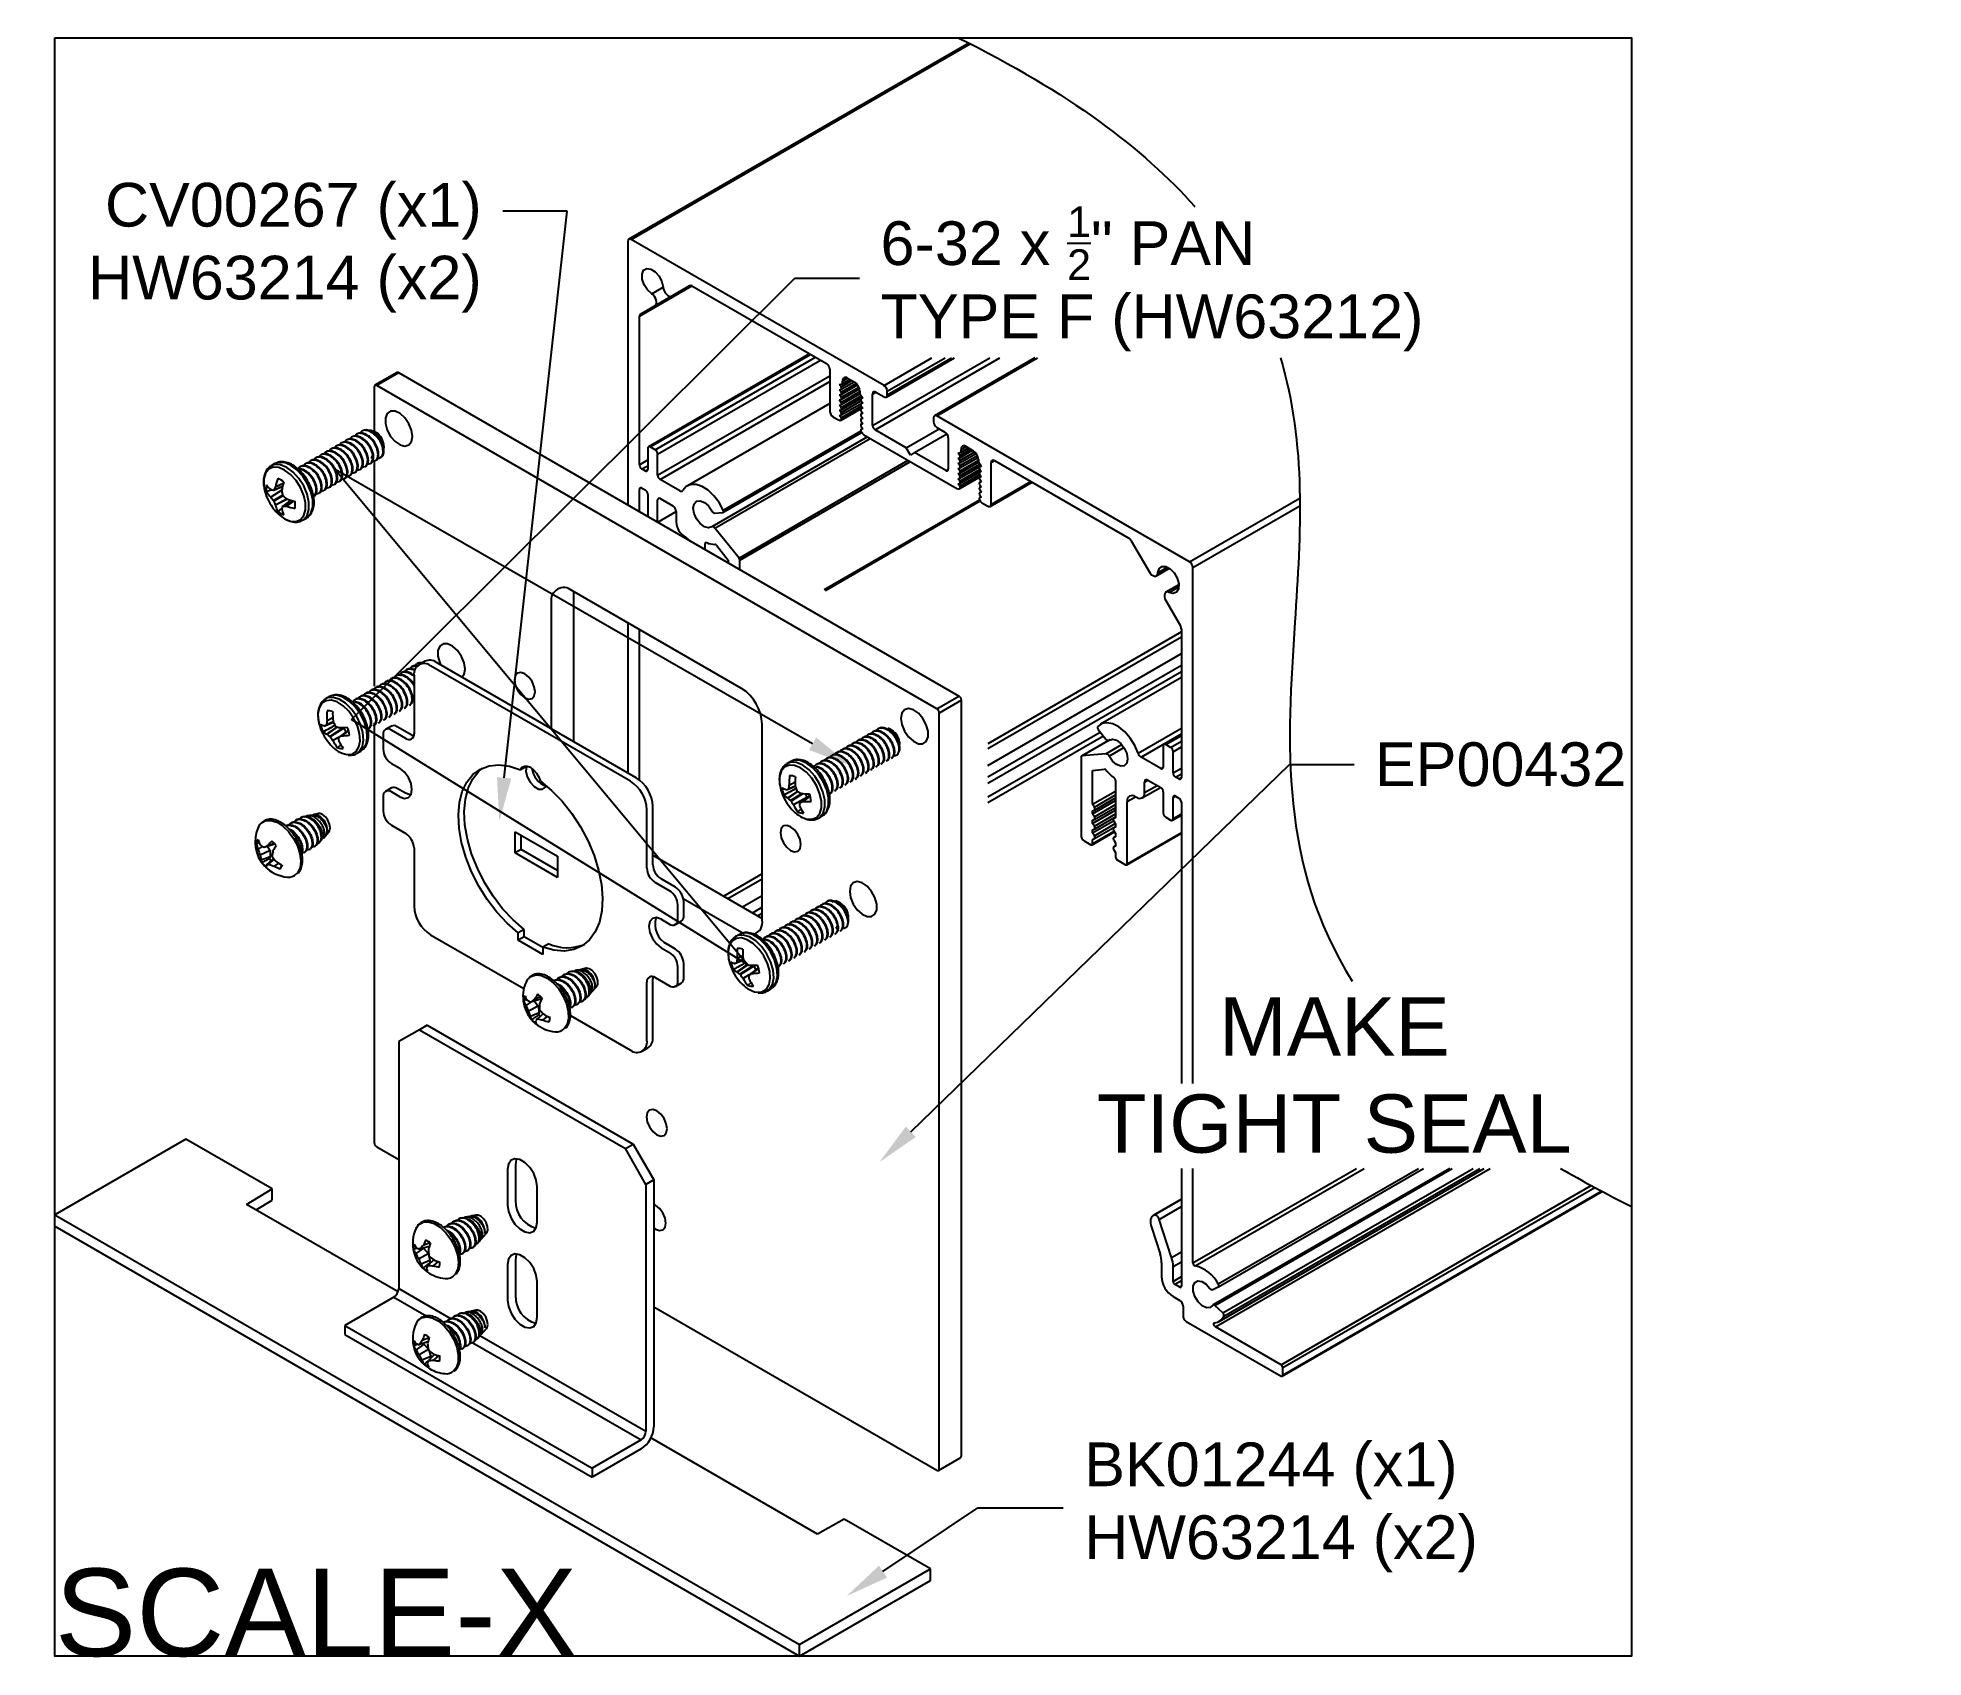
# Model space of a CAD drawing. Extents: x -0.07 to 8.02, y -6.95 to 0.
import ezdxf
from ezdxf import colors
from ezdxf.entities.mleader import LeaderData, LeaderLine
from ezdxf.math import Vec2, Vec3

# ---------------------------------------------------------------- set-up
doc = ezdxf.new("R2010")
doc.units = 0
doc.header["$LTSCALE"] = 0.5
doc.header["$MEASUREMENT"] = 0
for name, color, linetype in [('Brackets', 181, 'CONTINUOUS'), ('End Cap', 92, 'CONTINUOUS'), ('FAB DWG', 221, 'CONTINUOUS'), ('Hardware', 242, 'CONTINUOUS'), ('Housing', 150, 'CONTINUOUS')]:
    doc.layers.add(name, color=color, linetype=linetype)
doc.layers.add('Text-Unprinted', color=131, linetype='CONTINUOUS', plot=False)
doc.styles.add('LSAD_Standard', font='arial.ttf')

msp = doc.modelspace()

# ---------------------------------------------------------------- texts
at = {"layer": 'FAB DWG', "transparency": 16777216, "insert": (5.4892, -4.4512), "char_height": 0.25, "attachment_point": 5, "style": 'LSAD_Standard'}
msp.add_mtext_dynamic_manual_height_columns('\\A1;MAKE TIGHT SEAL', width=2.034107, gutter_width=16.875, heights=[0], dxfattribs=at)
at = {"layer": 'Text-Unprinted', "ltscale": 0.5, "transparency": 16777216, "style": 'LSAD_Standard'}
msp.add_attdef('SCALE-X', (0, -6.942), 'XEffectiveScaleFactor', height=0.375, dxfattribs=at)

# ---------------------------------------------------------------- linework, layer by layer
at = {"layer": 'Brackets', "transparency": 16777216}
for p, q in [((1.5639, -4.2552), (1.4755, -4.3063)), ((1.5977, -4.2357), (1.5639, -4.2552)), ((1.5639, -4.2552), (2.4478, -4.7655)), ((1.5977, -4.2357), (2.4816, -4.746)), ((1.4755, -4.3063), (1.4755, -5.3655)), ((0.5625, -4.7241), (0, -5.0489)), ((0.933, -4.9381), (0.5625, -4.7241)), ((2.4478, -4.7655), (2.4816, -4.746)), ((2.5362, -4.9186), (2.4478, -4.7655)), ((2.4816, -4.746), (2.57, -4.8991)), ((1.976, -4.8347), (1.976, -4.9878)), ((1.9422, -4.8542), (1.9422, -5.0073)), ((2.0695, -5.0808), (2.0695, -4.9277)), ((2.57, -4.8991), (2.5362, -4.9186)), ((2.5362, -4.9186), (2.5362, -5.9778)), ((2.57, -4.8991), (2.57, -5.9583)), ((0.8219, -5.0045), (0.933, -4.9381)), ((1.4724, -5.3801), (0.8219, -5.0045)), ((0.8634, -5.0285), (0.933, -4.9869)), ((0.933, -4.9869), (0.933, -4.9381)), ((0, -5.0489), (3.1947, -6.8931)), ((0, -5.0977), (0, -5.0489)), ((0, -5.0977), (3.1947, -6.942)), ((1.976, -5.2429), (1.976, -5.396)), ((1.9422, -5.2625), (1.9422, -5.4156)), ((2.0695, -5.489), (2.0695, -5.3359)), ((1.4543, -5.4022), (1.2442, -5.5236)), ((1.4543, -5.4022), (1.5938, -5.4828)), ((1.4755, -5.3655), (1.6977, -5.4938)), ((1.2442, -5.5236), (2.3048, -6.1359)), ((1.2442, -5.5236), (1.2442, -5.5626)), ((1.2442, -5.5626), (2.3048, -6.1749)), ((1.8241, -5.5667), (2.5362, -5.9778)), ((1.7935, -5.5981), (2.515, -6.0146)), ((2.515, -6.0146), (2.3048, -6.1359)), ((2.515, -6.0536), (2.3048, -6.1749)), ((3.2716, -6.4187), (2.5572, -6.0063)), ((2.3048, -6.1359), (2.3048, -6.1749)), ((3.3867, -6.3545), (3.2716, -6.4187)), ((3.7572, -6.5684), (3.3867, -6.3545)), ((3.1947, -6.8931), (3.7572, -6.5684)), ((3.1947, -6.942), (3.7572, -6.6172)), ((3.7572, -6.6172), (3.7572, -6.5684)), ((3.1947, -6.942), (3.1947, -6.8931))]:
    msp.add_line(p, q, dxfattribs=at)
at = {"layer": 'Brackets', "transparency": 16777216, "flags": 128}
for points in [[(2.0695, -4.9277), (2.0657, -4.9003), (2.0546, -4.8718), (2.0377, -4.8456), (2.0169, -4.8249), (1.9948, -4.8122), (1.974, -4.8089), (1.9571, -4.8155), (1.946, -4.8313), (1.9422, -4.8542)], [(1.981, -4.8089), (1.9798, -4.8118), (1.976, -4.8347)], [(1.9422, -5.0073), (1.946, -5.0346), (1.9571, -5.0631), (1.974, -5.0893), (1.9948, -5.11), (2.0169, -5.1228), (2.0377, -5.126), (2.0546, -5.1194), (2.0657, -5.1037), (2.0695, -5.0808)], [(2.0695, -5.3359), (2.0657, -5.3086), (2.0546, -5.2801), (2.0377, -5.2539), (2.0169, -5.2332), (1.9948, -5.2204), (1.974, -5.2172), (1.9571, -5.2238), (1.946, -5.2395), (1.9422, -5.2625)], [(1.981, -5.2172), (1.9798, -5.22), (1.976, -5.2429)], [(1.9422, -5.4156), (1.946, -5.4429), (1.9571, -5.4714), (1.974, -5.4976), (1.9948, -5.5183), (2.0169, -5.531), (2.0377, -5.5343), (2.0546, -5.5277), (2.0657, -5.512), (2.0695, -5.489)]]:
    msp.add_lwpolyline(points, dxfattribs=at)
at = {"layer": 'Brackets', "transparency": 16777216}
for centre, radius, start, end in [((2.0967, -4.9902), 0.1207, 178.86354, 254.49992), ((1.4295, -5.3634), 0.0461, 302.60548, 357.39452), ((2.0967, -5.3984), 0.1207, 178.86354, 254.49992), ((2.4505, -5.9529), 0.1196, 302.60548, 357.39452), ((2.4901, -5.9757), 0.0461, 302.60548, 357.39452)]:
    msp.add_arc(centre, radius, start, end, dxfattribs=at)
at = {"layer": 'End Cap', "transparency": 16777216}
for p, q in [((1.4687, -1.4362), (1.3736, -1.4911)), ((1.4762, -1.4369), (1.3811, -1.4918)), ((3.8786, -2.8238), (1.4762, -1.4369)), ((1.3705, -1.4979), (1.3705, -1.689)), ((3.7835, -2.8787), (1.3811, -1.4918)), ((1.3705, -1.8154), (1.3705, -2.7817)), ((2.1297, -2.4221), (2.1297, -2.9641)), ((2.9464, -2.7915), (2.2181, -2.3711)), ((2.2248, -2.3749), (2.2248, -3.019)), ((3.7835, -2.8787), (3.8786, -2.8238)), ((3.8892, -2.8422), (3.7941, -2.8971)), ((3.7941, -6.1387), (3.7941, -2.8971)), ((3.8892, -6.0838), (3.8892, -2.8422)), ((1.3705, -2.9395), (1.3705, -4.7396)), ((3.0348, -3.7856), (3.0348, -2.9446)), ((2.5654, -3.5069), (3.0348, -3.7779)), ((2.6962, -3.6922), (2.9464, -3.8367)), ((1.3811, -4.758), (1.4755, -4.8125)), ((2.57, -5.4443), (3.7835, -6.1449)), ((3.791, -6.1456), (3.8861, -6.0907))]:
    msp.add_line(p, q, dxfattribs=at)
at = {"layer": 'End Cap', "transparency": 16777216, "flags": 128}
for points in [[(1.5345, -1.7102), (1.5306, -1.6835), (1.5192, -1.6557), (1.502, -1.6308), (1.4812, -1.612), (1.4598, -1.6019), (1.4405, -1.6018), (1.4259, -1.6119), (1.4181, -1.6306), (1.4181, -1.6555), (1.4259, -1.6832), (1.4405, -1.71), (1.4598, -1.7323), (1.4812, -1.747), (1.502, -1.7521), (1.5192, -1.747), (1.5306, -1.7324), (1.5345, -1.7102)], [(1.7599, -2.7083), (1.7559, -2.6815), (1.7446, -2.6538), (1.7274, -2.6288), (1.7066, -2.6101), (1.6851, -2.6), (1.6658, -2.5999), (1.6513, -2.6099), (1.6435, -2.6287), (1.6435, -2.6536), (1.6513, -2.6813), (1.6565, -2.6909)], [(1.7464, -2.7428), (1.7559, -2.7305), (1.7599, -2.7083)], [(1.9719, -2.7548), (1.9753, -2.7762), (1.9849, -2.7983), (1.9992, -2.8177), (2.0161, -2.8313), (2.0331, -2.8372), (2.0474, -2.8344), (2.057, -2.8234), (2.0603, -2.8058), (2.057, -2.7843), (2.0474, -2.7622), (2.0331, -2.7429), (2.0161, -2.7292), (1.9992, -2.7234), (1.9849, -2.7262), (1.9753, -2.7372), (1.9719, -2.7548)], [(3.63, -2.9199), (3.634, -2.9467), (3.6453, -2.9744), (3.6626, -2.9994), (3.6833, -3.0182), (3.7048, -3.0283), (3.7241, -3.0283), (3.7386, -3.0183), (3.7464, -2.9996), (3.7464, -2.9747), (3.7386, -2.947), (3.7241, -2.9202), (3.7048, -2.8979), (3.6833, -2.8832), (3.6626, -2.8781), (3.6453, -2.8831), (3.634, -2.8977), (3.63, -2.9199)], [(3.1126, -3.41), (3.116, -3.4315), (3.1255, -3.4536), (3.1399, -3.4729), (3.1568, -3.4866), (3.1737, -3.4924), (3.188, -3.4897), (3.1976, -3.4786), (3.201, -3.461), (3.1976, -3.4396), (3.188, -3.4175), (3.1737, -3.3981), (3.1568, -3.3845), (3.1399, -3.3786), (3.1255, -3.3814), (3.116, -3.3924), (3.1126, -3.41)], [(3.4099, -3.6617), (3.4139, -3.6885), (3.4253, -3.7162), (3.4425, -3.7411), (3.4632, -3.7599), (3.4847, -3.77), (3.504, -3.7701), (3.5185, -3.7601), (3.5263, -3.7413), (3.5263, -3.7164), (3.5185, -3.6887), (3.504, -3.6619), (3.4847, -3.6397), (3.4632, -3.625), (3.4425, -3.6198), (3.4253, -3.6249), (3.4139, -3.6395), (3.4099, -3.6617)], [(2.6265, -4.68), (2.6231, -4.6585), (2.6135, -4.6364), (2.5992, -4.6171), (2.5823, -4.6034), (2.5654, -4.5976), (2.551, -4.6003), (2.5414, -4.6114), (2.5381, -4.629), (2.5414, -4.6504), (2.551, -4.6725), (2.5654, -4.6919), (2.5823, -4.7055), (2.5992, -4.7114), (2.6135, -4.7086), (2.6231, -4.6976), (2.6265, -4.68)], [(2.6213, -5.0848), (2.6179, -5.0634), (2.6083, -5.0413), (2.594, -5.0219), (2.5771, -5.0083), (2.57, -5.0058)], [(2.57, -5.1046), (2.5771, -5.1104), (2.594, -5.1162), (2.6083, -5.1135), (2.6179, -5.1024), (2.6213, -5.0848)]]:
    msp.add_lwpolyline(points, dxfattribs=at)
at = {"layer": 'End Cap', "transparency": 16777216}
for centre, radius, start, end in [((1.4718, -1.443), 0.00754, 54.38242, 114.30712), ((1.3769, -1.4969), 0.00655, 50.79671, 189.21404), ((2.1836, -2.4134), 0.0546, 50.79671, 189.21404), ((2.8429, -2.9533), 0.1921, 2.60548, 57.39452), ((3.8662, -2.8432), 0.0231, 2.60548, 57.39452), ((3.7711, -2.8981), 0.0231, 2.60548, 57.39452), ((2.9809, -3.7944), 0.0546, 290.48066, 9.21404), ((2.9809, -3.7944), 0.0546, 230.79671, 237.01649), ((1.3935, -4.7386), 0.0231, 182.60548, 237.39452), ((3.7876, -6.1398), 0.00655, 230.79671, 9.21404), ((3.8821, -6.0847), 0.00719, 304.05635, 7.25583)]:
    msp.add_arc(centre, radius, start, end, dxfattribs=at)
at = {"layer": 'Hardware', "transparency": 16777216}
for p, q in [((1.3542, -1.69), (1.357, -1.6884)), ((1.3777, -1.693), (1.3716, -1.6895)), ((1.1996, -1.7793), (1.2023, -1.7777)), ((1.2217, -1.7666), (1.2244, -1.765)), ((1.2437, -1.7538), (1.2465, -1.7522)), ((1.2658, -1.741), (1.2686, -1.7395)), ((1.2879, -1.7283), (1.2907, -1.7267)), ((1.31, -1.7155), (1.3128, -1.7139)), ((1.3321, -1.7028), (1.3349, -1.7012)), ((1.4122, -1.7554), (1.4122, -1.7527)), ((0.9443, -1.8271), (0.9283, -1.8363)), ((1.067, -1.8559), (1.0697, -1.8543)), ((1.0891, -1.8431), (1.0918, -1.8415)), ((1.1112, -1.8303), (1.1139, -1.8287)), ((1.1333, -1.8176), (1.136, -1.816)), ((1.1554, -1.8048), (1.1581, -1.8032)), ((1.1775, -1.7921), (1.1802, -1.7905)), ((1.3887, -1.8039), (1.3853, -1.8031)), ((0.9266, -1.9403), (0.908, -1.9482)), ((0.9264, -1.9386), (0.9273, -1.9391)), ((0.9264, -1.9704), (0.9745, -1.9388)), ((0.9742, -1.9406), (0.9273, -1.9714)), ((0.9383, -1.941), (0.9775, -1.924)), ((0.9391, -1.9402), (0.9776, -1.9235)), ((0.9803, -1.9123), (0.9458, -1.9284)), ((0.9458, -1.9284), (0.9463, -1.9272)), ((0.9463, -1.9272), (0.9806, -1.9112)), ((0.9693, -1.9276), (0.9759, -1.9314)), ((0.9273, -1.9714), (0.9264, -1.9704)), ((0.9376, -1.9851), (0.9773, -1.9622)), ((0.9788, -1.9648), (0.9391, -1.9878)), ((0.9458, -2.0036), (0.996, -1.9783)), ((0.9463, -2.0048), (0.9458, -2.0036)), ((0.9977, -1.979), (0.9463, -2.0048)), ((0.9725, -2.0197), (0.9563, -2.0319)), ((0.9738, -1.943), (0.9738, -1.9445)), ((0.9738, -2.0197), (0.9738, -2.0207)), ((1.012, -1.9838), (0.9778, -2.0092)), ((1.0124, -1.9839), (0.9788, -2.0089)), ((0.9924, -1.9767), (0.9937, -1.9775)), ((0.9924, -2.009), (1.0235, -1.9872)), ((0.9937, -2.0092), (0.9924, -2.009)), ((1.0247, -1.9875), (0.9937, -2.0092)), ((1.0048, -1.9815), (1.0048, -1.9891)), ((1.0633, -2.0702), (1.0793, -2.061)), ((1.4455, -2.7483), (1.4413, -2.7507)), ((1.4591, -2.7469), (1.4619, -2.7453)), ((1.4676, -2.7355), (1.4634, -2.7379)), ((1.4812, -2.7341), (1.484, -2.7325)), ((1.4897, -2.7228), (1.4855, -2.7252)), ((1.5033, -2.7214), (1.5061, -2.7198)), ((1.5118, -2.71), (1.5076, -2.7124)), ((1.5254, -2.7086), (1.5282, -2.707)), ((1.5339, -2.6973), (1.5297, -2.6997)), ((1.5412, -2.7353), (1.5412, -2.9854)), ((1.5475, -2.6958), (1.5502, -2.6943)), ((1.556, -2.6845), (1.5518, -2.6869)), ((1.5873, -2.6749), (1.5619, -2.6895)), ((1.5696, -2.6831), (1.5723, -2.6815)), ((2.4693, -3.1894), (1.6119, -2.6945)), ((2.4947, -3.1748), (1.6373, -2.6798)), ((1.1778, -2.8266), (1.1618, -2.8358)), ((1.3129, -2.8248), (1.3087, -2.8272)), ((1.3265, -2.8234), (1.3293, -2.8218)), ((1.335, -2.8121), (1.3308, -2.8145)), ((1.3486, -2.8107), (1.3514, -2.8091)), ((1.3571, -2.7993), (1.3529, -2.8017)), ((1.3707, -2.7979), (1.3735, -2.7963)), ((1.3792, -2.7866), (1.375, -2.789)), ((1.3928, -2.7851), (1.3956, -2.7835)), ((1.4013, -2.7738), (1.3971, -2.7762)), ((1.4149, -2.7724), (1.4177, -2.7708)), ((1.4234, -2.761), (1.4192, -2.7635)), ((1.437, -2.7596), (1.4398, -2.758)), ((1.2823, -2.8489), (1.2851, -2.8473)), ((1.2908, -2.8376), (1.2866, -2.84)), ((1.3044, -2.8362), (1.3072, -2.8346)), ((1.4551, -2.9021), (1.4592, -2.8997)), ((1.4772, -2.8893), (1.4813, -2.8869)), ((1.4993, -2.8766), (1.5034, -2.8742)), ((1.5213, -2.8638), (1.5255, -2.8614)), ((1.1572, -2.9521), (1.1579, -2.9521)), ((1.1578, -2.9521), (1.1952, -2.9356)), ((1.1579, -2.9521), (1.1952, -2.9356)), ((1.1948, -2.9347), (1.1655, -2.9477)), ((1.1663, -2.9459), (1.1943, -2.9335)), ((1.1674, -2.9875), (1.2121, -2.9562)), ((1.1682, -2.9881), (1.1674, -2.9875)), ((1.1682, -2.9287), (1.1925, -2.9165)), ((1.1926, -2.918), (1.1682, -2.9302)), ((1.1682, -2.9302), (1.1682, -2.9287)), ((1.2131, -2.9567), (1.1682, -2.9881)), ((1.1796, -2.9968), (1.2374, -2.9603)), ((1.2393, -2.9624), (1.1816, -2.9989)), ((1.1938, -2.9316), (1.1942, -2.9332)), ((1.2596, -2.9706), (1.2177, -3.0013)), ((1.2596, -2.9706), (1.2179, -3.0012)), ((1.2183, -2.9591), (1.2196, -2.9594)), ((1.2287, -2.995), (1.2601, -2.9722)), ((1.2602, -2.9726), (1.2298, -2.9947)), ((1.2353, -2.9591), (1.2374, -2.9603)), ((1.2374, -2.9603), (1.2393, -2.9624)), ((1.2393, -2.9624), (1.2486, -2.9787)), ((1.3446, -2.9659), (1.3487, -2.9635)), ((1.3667, -2.9531), (1.3708, -2.9507)), ((1.3888, -2.9404), (1.3929, -2.938)), ((1.4086, -2.9905), (1.4086, -3.0519)), ((1.4109, -2.9276), (1.415, -2.9252)), ((1.4444, -2.9529), (1.419, -2.9676)), ((1.433, -2.9149), (1.4371, -2.9125)), ((1.5058, -3.0058), (1.444, -2.9701)), ((1.5312, -2.9911), (1.4694, -2.9554)), ((3.4912, -2.988), (3.4867, -2.9906)), ((3.5133, -2.9752), (3.5088, -2.9778)), ((3.5091, -2.9873), (3.5119, -2.9857)), ((3.5354, -2.9625), (3.5309, -2.9651)), ((3.5312, -2.9746), (3.534, -2.973)), ((3.5533, -2.9618), (3.5561, -2.9602)), ((3.5906, -2.9705), (3.5854, -2.9675)), ((1.1924, -3.0139), (1.225, -2.996)), ((1.1932, -3.0152), (1.1924, -3.0139)), ((1.2173, -3.002), (1.1932, -3.0152)), ((1.2277, -3.0326), (1.2134, -3.0455)), ((1.2183, -3.0169), (1.2187, -3.0182)), ((1.2298, -2.9947), (1.2287, -2.995)), ((1.2968, -3.0697), (1.3128, -3.0605)), ((3.3586, -3.0645), (3.3541, -3.0671)), ((3.3807, -3.0518), (3.3762, -3.0544)), ((3.3765, -3.0639), (3.3793, -3.0623)), ((3.4028, -3.039), (3.3983, -3.0416)), ((3.3986, -3.0511), (3.4014, -3.0495)), ((3.4249, -3.0263), (3.4204, -3.0289)), ((3.4207, -3.0384), (3.4235, -3.0368)), ((3.447, -3.0135), (3.4425, -3.0161)), ((3.4428, -3.0256), (3.4456, -3.024)), ((3.4691, -3.0008), (3.4646, -3.0034)), ((3.4649, -3.0129), (3.4677, -3.0113)), ((3.487, -3.0001), (3.4898, -2.9985)), ((3.6249, -3.0461), (3.625, -3.0435)), ((3.625, -3.0322), (3.625, -3.0302)), ((1.444, -3.1132), (1.4795, -3.1337)), ((2.0235, -3.1255), (1.998, -3.1402)), ((3.1572, -3.1046), (3.1412, -3.1138)), ((3.2702, -3.1156), (3.2657, -3.1182)), ((3.2661, -3.1277), (3.2688, -3.1261)), ((3.2923, -3.1028), (3.2878, -3.1054)), ((3.2882, -3.1149), (3.2909, -3.1133)), ((3.3144, -3.09), (3.3099, -3.0926)), ((3.3102, -3.1021), (3.313, -3.1006)), ((3.3365, -3.0773), (3.332, -3.0799)), ((3.3323, -3.0894), (3.3351, -3.0878)), ((3.3544, -3.0766), (3.3572, -3.075)), ((3.4783, -3.1548), (3.4829, -3.1522)), ((3.5004, -3.142), (3.5049, -3.1394)), ((3.5225, -3.1292), (3.527, -3.1266)), ((3.5446, -3.1165), (3.5491, -3.1139)), ((3.5667, -3.1037), (3.5712, -3.1011)), ((3.5888, -3.091), (3.5933, -3.0884)), ((1.4444, -3.2181), (1.419, -3.2328)), ((1.4795, -3.2558), (1.444, -3.2352)), ((1.5049, -3.2411), (1.4694, -3.2206)), ((3.1368, -3.2263), (3.1375, -3.2264)), ((3.1446, -3.2612), (3.1855, -3.233)), ((3.1866, -3.2335), (3.1454, -3.2619)), ((3.146, -3.2235), (3.1765, -3.2101)), ((3.147, -3.2219), (3.1765, -3.2089)), ((3.1762, -3.1941), (3.1501, -3.207)), ((3.1501, -3.207), (3.1502, -3.2055)), ((3.1502, -3.2055), (3.1762, -3.1928)), ((3.1766, -3.2118), (3.1769, -3.2133)), ((3.3458, -3.2313), (3.3503, -3.2287)), ((3.3679, -3.2185), (3.3724, -3.2159)), ((3.39, -3.2058), (3.3945, -3.2032)), ((3.4121, -3.193), (3.4166, -3.1904)), ((3.4341, -3.1803), (3.4387, -3.1777)), ((3.4562, -3.1675), (3.4608, -3.1649)), ((1.4086, -3.2557), (1.4086, -3.3171)), ((2.54, -3.562), (2.54, -3.3119)), ((2.5654, -3.5473), (2.5654, -3.2972)), ((3.1454, -3.2619), (3.1446, -3.2612)), ((3.1567, -3.272), (3.2053, -3.2419)), ((3.2103, -3.2423), (3.1586, -3.2743)), ((3.1685, -3.2897), (3.2268, -3.2584)), ((3.1693, -3.291), (3.1685, -3.2897)), ((3.2201, -3.2637), (3.1693, -3.291)), ((3.2017, -3.3083), (3.1871, -3.321)), ((3.1953, -3.2961), (3.1956, -3.2973)), ((3.2393, -3.2495), (3.1959, -3.2816)), ((3.2393, -3.2496), (3.1963, -3.2814)), ((3.2, -3.2411), (3.2013, -3.2416)), ((3.2079, -3.2767), (3.2404, -3.2532)), ((3.2091, -3.2765), (3.2079, -3.2767)), ((3.2406, -3.2538), (3.2091, -3.2765)), ((3.2191, -3.2429), (3.2268, -3.2584)), ((3.3237, -3.2441), (3.3282, -3.2415)), ((0.8735, -3.3861), (0.8809, -3.3741)), ((1.015, -3.3677), (1.0122, -3.3693)), ((1.0371, -3.355), (1.0343, -3.3566)), ((1.0695, -3.3413), (1.0642, -3.3424)), ((1.0995, -3.335), (1.0862, -3.3378)), ((1.1306, -3.3285), (1.1082, -3.3332)), ((1.444, -3.3783), (1.5058, -3.4141)), ((3.2762, -3.3477), (3.2922, -3.3384)), ((0.878, -3.4541), (0.8647, -3.4567)), ((0.8901, -3.4693), (0.8721, -3.4806)), ((0.9349, -3.4623), (0.8967, -3.4741)), ((0.9132, -3.469), (0.9235, -3.4871)), ((0.942, -3.456), (0.9148, -3.4649)), ((0.9434, -3.4575), (0.9349, -3.4623)), ((1.1144, -3.4697), (1.1171, -3.4681)), ((1.1371, -3.45), (1.1432, -3.4432)), ((1.1521, -3.4332), (1.1758, -3.4068)), ((1.5412, -3.4753), (1.5412, -3.7254)), ((1.9752, -3.406), (2.1569, -3.511)), ((1.9752, -3.4969), (1.9752, -3.406)), ((2.0005, -3.4822), (2.0005, -3.4207)), ((0.9235, -3.4871), (0.8816, -3.5069)), ((0.9234, -3.5138), (0.886, -3.5276)), ((0.9341, -3.5252), (0.907, -3.55)), ((0.9413, -3.5242), (0.9176, -3.5451)), ((0.9234, -3.5138), (0.92, -3.5213)), ((0.9235, -3.4871), (0.9234, -3.5138)), ((0.9341, -3.5252), (0.9397, -3.5221)), ((0.9592, -3.5402), (0.9409, -3.5536)), ((1.0702, -3.4952), (1.0729, -3.4936)), ((1.0923, -3.4825), (1.095, -3.4809)), ((2.0005, -3.4822), (1.9752, -3.4969)), ((2.1569, -3.6018), (1.9752, -3.4969)), ((2.1569, -3.5725), (2.0005, -3.4822)), ((2.1569, -3.511), (2.1569, -3.6018)), ((2.6372, -3.6589), (2.5753, -3.6232)), ((2.6626, -3.6443), (2.6007, -3.6085)), ((2.6726, -3.7816), (2.6726, -3.7202)), ((2.698, -3.7669), (2.698, -3.7055)), ((3.2932, -3.717), (3.289, -3.7194)), ((3.3068, -3.7156), (3.3096, -3.714)), ((3.3153, -3.7042), (3.3111, -3.7066)), ((3.3289, -3.7028), (3.3317, -3.7012)), ((3.3705, -3.7123), (3.3654, -3.7093)), ((2.6017, -3.7815), (2.6372, -3.802)), ((2.6622, -3.8045), (2.6876, -3.7898)), ((3.1606, -3.7935), (3.1565, -3.7959)), ((3.1742, -3.7921), (3.177, -3.7905)), ((3.1827, -3.7808), (3.1786, -3.7832)), ((3.1963, -3.7793), (3.1991, -3.7778)), ((3.2048, -3.768), (3.2006, -3.7704)), ((3.2184, -3.7666), (3.2212, -3.765)), ((3.2269, -3.7553), (3.2227, -3.7577)), ((3.2405, -3.7538), (3.2433, -3.7522)), ((3.249, -3.7425), (3.2448, -3.7449)), ((3.2626, -3.7411), (3.2654, -3.7395)), ((3.2711, -3.7297), (3.2669, -3.7321)), ((3.2847, -3.7283), (3.2875, -3.7267)), ((3.4048, -3.787), (3.4044, -3.7797)), ((3.405, -3.7737), (3.405, -3.7719)), ((3.405, -3.7885), (3.405, -3.7869)), ((1.6119, -3.8478), (2.0123, -4.079)), ((2.013, -3.8253), (1.9876, -3.84)), ((1.9876, -3.8714), (1.9876, -3.84)), ((2.013, -3.8567), (1.9876, -3.8714)), ((2.0936, -3.9326), (1.9876, -3.8714)), ((2.013, -3.8567), (2.013, -3.8253)), ((2.0936, -3.9032), (2.013, -3.8567)), ((2.9371, -3.8463), (2.9211, -3.8556)), ((3.0417, -3.8686), (3.0444, -3.867)), ((3.0501, -3.8573), (3.046, -3.8597)), ((3.0638, -3.8559), (3.0665, -3.8543)), ((3.0722, -3.8446), (3.0681, -3.847)), ((3.0859, -3.8431), (3.0886, -3.8415)), ((3.0943, -3.8318), (3.0902, -3.8342)), ((3.108, -3.8304), (3.1107, -3.8288)), ((3.1164, -3.819), (3.1123, -3.8214)), ((3.1301, -3.8176), (3.1328, -3.816)), ((3.1385, -3.8063), (3.1344, -3.8087)), ((3.1522, -3.8049), (3.1549, -3.8033)), ((3.2807, -3.8836), (3.2849, -3.8811)), ((3.3028, -3.8708), (3.307, -3.8684)), ((3.3249, -3.858), (3.3291, -3.8556)), ((3.347, -3.8453), (3.3512, -3.8429)), ((3.3691, -3.8325), (3.3732, -3.8301)), ((2.1191, -3.8865), (2.0936, -3.9012)), ((2.0936, -3.9012), (2.0936, -3.9326)), ((2.6017, -3.9036), (2.6372, -3.9241)), ((2.6626, -3.9094), (2.6271, -3.8889)), ((2.9171, -3.9718), (2.9545, -3.9553)), ((2.9172, -3.9718), (2.9545, -3.9553)), ((2.9541, -3.9544), (2.9248, -3.9674)), ((2.9257, -3.9656), (2.9536, -3.9532)), ((2.9519, -3.9377), (2.9275, -3.9499)), ((2.9275, -3.9499), (2.9276, -3.9484)), ((2.9276, -3.9484), (2.9518, -3.9363)), ((2.9531, -3.9514), (2.9535, -3.9529)), ((3.1481, -3.9601), (3.1523, -3.9577)), ((3.1702, -3.9473), (3.1744, -3.9449)), ((3.1923, -3.9346), (3.1965, -3.9322)), ((3.2144, -3.9218), (3.2186, -3.9194)), ((3.2365, -3.9091), (3.2407, -3.9067)), ((3.2586, -3.8963), (3.2628, -3.8939)), ((2.1646, -4.0307), (2.1618, -4.0323)), ((2.1867, -4.018), (2.1839, -4.0196)), ((2.2194, -4.0045), (2.2138, -4.0056)), ((2.2492, -3.9982), (2.2358, -4.001)), ((2.2797, -3.9918), (2.2578, -3.9964)), ((2.5654, -4.2873), (2.5654, -4.0372)), ((2.5753, -4.0315), (2.6372, -4.0672)), ((2.6726, -4.0468), (2.6726, -3.9853)), ((2.698, -4.0321), (2.698, -3.9707)), ((2.9165, -3.9718), (2.9172, -3.9718)), ((2.9267, -4.0072), (2.9714, -3.976)), ((2.9276, -4.0078), (2.9267, -4.0072)), ((2.9724, -3.9764), (2.9276, -4.0078)), ((2.939, -4.0165), (2.9967, -3.98)), ((2.9987, -3.9821), (2.941, -4.0187)), ((2.9517, -4.0337), (2.9843, -4.0157)), ((2.9526, -4.0349), (2.9517, -4.0337)), ((2.9766, -4.0217), (2.9526, -4.0349)), ((3.0189, -3.9903), (2.9771, -4.0211)), ((3.0189, -3.9903), (2.9772, -4.021)), ((2.9777, -3.9788), (2.979, -3.9791)), ((2.9777, -4.0367), (2.9781, -4.0379)), ((2.988, -4.0148), (3.0194, -3.9919)), ((2.9892, -4.0145), (2.988, -4.0148)), ((3.0196, -3.9924), (2.9892, -4.0145)), ((2.9946, -3.9788), (2.9967, -3.98)), ((2.9967, -3.98), (2.9987, -3.9821)), ((2.9987, -3.9821), (3.0079, -3.9984)), ((3.1039, -3.9856), (3.1081, -3.9832)), ((3.126, -3.9728), (3.1302, -3.9704)), ((2.0865, -4.1147), (2.0577, -4.1245)), ((2.0892, -4.1174), (2.081, -4.1257)), ((2.2866, -4.1128), (2.2927, -4.1059)), ((2.3016, -4.096), (2.3248, -4.0701)), ((2.54, -4.302), (2.54, -4.0519)), ((2.6622, -4.0697), (2.6876, -4.055)), ((2.987, -4.0523), (2.9728, -4.0653)), ((3.0561, -4.0894), (3.0721, -4.0802)), ((2.0264, -4.1259), (2.0125, -4.1295)), ((2.0415, -4.1373), (2.0211, -4.151)), ((2.074, -4.1547), (2.0327, -4.1759)), ((2.0776, -4.1832), (2.0401, -4.198)), ((2.081, -4.1257), (2.0419, -4.1375)), ((2.0584, -4.1325), (2.074, -4.1547)), ((2.0947, -4.1865), (2.0706, -4.2085)), ((2.074, -4.1547), (2.0776, -4.1832)), ((2.0776, -4.1832), (2.0755, -4.1919)), ((2.1136, -4.1976), (2.0935, -4.2131)), ((2.2121, -4.1943), (2.4693, -4.3428)), ((2.2198, -4.1582), (2.2225, -4.1566)), ((2.2419, -4.1455), (2.2446, -4.1439)), ((2.264, -4.1327), (2.2667, -4.1311)), ((2.5193, -4.3477), (2.5447, -4.3331)), ((1.6922, -5.0888), (1.6894, -5.0904)), ((1.7143, -5.0761), (1.7115, -5.0777)), ((1.747, -5.0627), (1.7415, -5.0639)), ((1.7769, -5.0564), (1.7635, -5.0592)), ((1.8068, -5.0501), (1.7854, -5.0546)), ((1.55, -5.1072), (1.5517, -5.1038)), ((1.6103, -5.1699), (1.5799, -5.1807)), ((1.814, -5.1708), (1.8202, -5.1639)), ((1.829, -5.1541), (1.852, -5.1284)), ((1.554, -5.1917), (1.5397, -5.1961)), ((1.5824, -5.1917), (1.5488, -5.2154)), ((1.6027, -5.2164), (1.5619, -5.2388)), ((1.606, -5.1845), (1.5662, -5.1965)), ((1.6092, -5.2459), (1.5717, -5.2615)), ((1.5823, -5.1916), (1.5824, -5.1917)), ((1.5824, -5.1917), (1.6027, -5.2164)), ((1.6256, -5.2429), (1.6006, -5.2661)), ((1.6027, -5.2164), (1.6092, -5.2459)), ((1.6075, -5.1822), (1.606, -5.1845)), ((1.6092, -5.2459), (1.6082, -5.2555)), ((1.6448, -5.25), (1.6229, -5.2677)), ((1.7474, -5.2163), (1.7501, -5.2147)), ((1.7695, -5.2036), (1.7722, -5.202)), ((1.7916, -5.1908), (1.7943, -5.1892)), ((1.6925, -5.4969), (1.6897, -5.4985)), ((1.7146, -5.4842), (1.7118, -5.4858)), ((1.7475, -5.4709), (1.7417, -5.4721)), ((1.7775, -5.4646), (1.7637, -5.4675)), ((1.8068, -5.4584), (1.7857, -5.4629)), ((1.55, -5.5155), (1.551, -5.5134)), ((1.606, -5.577), (1.5764, -5.5879)), ((1.6704, -5.5097), (1.6676, -5.5113)), ((1.8142, -5.5789), (1.8206, -5.5717)), ((1.8292, -5.5621), (1.852, -5.5367)), ((1.5587, -5.6042), (1.5403, -5.6108)), ((1.5827, -5.6041), (1.5497, -5.6282)), ((1.603, -5.6277), (1.5636, -5.6503)), ((1.6009, -5.5945), (1.5642, -5.6056)), ((1.6125, -5.657), (1.5751, -5.6733)), ((1.5782, -5.6014), (1.5827, -5.6041)), ((1.5827, -5.6041), (1.6025, -5.6255)), ((1.6296, -5.6482), (1.6026, -5.6736)), ((1.605, -5.6305), (1.6125, -5.657)), ((1.6125, -5.657), (1.6124, -5.6643)), ((1.6478, -5.6533), (1.6242, -5.6728)), ((1.7477, -5.6244), (1.7504, -5.6228)), ((1.7698, -5.6117), (1.7725, -5.6101))]:
    msp.add_line(p, q, dxfattribs=at)
at = {"layer": 'Hardware', "transparency": 16777216, "flags": 128}
for points in [[(0.986, -2.0635), (1.0115, -2.074), (1.035, -2.0752), (1.0544, -2.0669), (1.0684, -2.0499), (1.0756, -2.0256), (1.0756, -1.9958), (1.0684, -1.9631), (1.0544, -1.93), (1.035, -1.8992), (1.0115, -1.8733), (0.986, -1.8544), (0.9605, -1.8439), (0.937, -1.8427), (0.9176, -1.8509), (0.9036, -1.8679), (0.8964, -1.8923), (0.8964, -1.9221), (0.9033, -1.9537)], [(1.0622, -2.0708), (1.068, -2.0671), (1.0827, -2.0492), (1.0903, -2.0235), (1.0903, -1.9921), (1.0827, -1.9576), (1.068, -1.9227), (1.0474, -1.8903), (1.0227, -1.863), (0.9958, -1.843), (0.9689, -1.832), (0.9442, -1.8307), (0.9278, -1.8366)], [(1.0793, -2.061), (1.084, -2.0579), (1.0986, -2.04), (1.1063, -2.0143), (1.1063, -1.9829), (1.0986, -1.9484), (1.084, -1.9135), (1.0634, -1.8811), (1.0387, -1.8538), (1.0118, -1.8338), (0.9849, -1.8227), (0.9602, -1.8215), (0.9443, -1.8271)], [(0.9491, -2.0332), (0.9605, -2.0446), (0.986, -2.0635)], [(1.2959, -3.0702), (1.307, -3.0616), (1.3195, -3.0409), (1.3246, -3.0131), (1.3221, -2.9804), (1.312, -2.9454), (1.2952, -2.9111), (1.2731, -2.8801), (1.2474, -2.855), (1.2203, -2.8378), (1.1939, -2.8299), (1.1703, -2.832), (1.1614, -2.8361)], [(1.3128, -3.0605), (1.323, -3.0524), (1.3355, -3.0317), (1.3406, -3.0039), (1.3381, -2.9712), (1.328, -2.9362), (1.3112, -2.9019), (1.2891, -2.8709), (1.2634, -2.8458), (1.2363, -2.8286), (1.2098, -2.8207), (1.1863, -2.8228), (1.1778, -2.8266)], [(1.2531, -3.075), (1.2754, -3.073), (1.2932, -3.0617), (1.305, -3.0421), (1.3099, -3.0157), (1.3075, -2.9847), (1.2979, -2.9515), (1.282, -2.9189), (1.261, -2.8895), (1.2366, -2.8657), (1.2109, -2.8494), (1.1858, -2.8419), (1.1635, -2.8439), (1.1457, -2.8552), (1.1339, -2.8748), (1.129, -2.9012), (1.1314, -2.9322), (1.1367, -2.9532)], [(1.5312, -2.9911), (1.5381, -2.9943), (1.5401, -2.9949)], [(1.4795, -3.2558), (1.4997, -3.2628), (1.5169, -3.2595), (1.5283, -3.2463), (1.5324, -3.2252), (1.5283, -3.1996), (1.5169, -3.1731), (1.4997, -3.15), (1.4795, -3.1337)], [(1.9876, -3.84), (1.9405, -3.7988), (1.8959, -3.7508), (1.8548, -3.697), (1.8184, -3.6389), (1.7874, -3.5777), (1.7627, -3.5151), (1.7448, -3.4526), (1.7343, -3.3917), (1.7313, -3.3339), (1.7359, -3.2808), (1.7481, -3.2334), (1.7675, -3.1932), (1.7936, -3.1609), (1.8259, -3.1375), (1.8634, -3.1235), (1.9053, -3.1193), (1.9506, -3.1249), (1.998, -3.1402)], [(2.013, -3.8253), (1.9659, -3.7841), (1.9213, -3.7361), (1.8803, -3.6823), (1.8438, -3.6242), (1.8128, -3.563), (1.7881, -3.5004), (1.7703, -3.4379), (1.7597, -3.377), (1.7567, -3.3193), (1.7614, -3.2661), (1.7736, -3.2187), (1.7929, -3.1785), (1.8191, -3.1462), (1.835, -3.133)], [(1.998, -3.1402), (2.0045, -3.1297), (2.0144, -3.1242), (2.0269, -3.1242), (2.0406, -3.1296), (2.0543, -3.14), (2.0668, -3.1544), (2.0767, -3.1714), (2.0832, -3.1894)], [(2.0235, -3.1255), (2.0213, -3.1459), (2.0269, -3.1699), (2.0394, -3.1934), (2.0566, -3.2122), (2.0755, -3.2231), (2.0927, -3.2241), (2.1052, -3.2151), (2.1083, -3.2091)], [(3.2245, -3.3515), (3.248, -3.3526), (3.2674, -3.3444), (3.2813, -3.3273), (3.2885, -3.3029), (3.2885, -3.2731), (3.2812, -3.2404), (3.2673, -3.2073), (3.2478, -3.1766), (3.2243, -3.1507), (3.1988, -3.1318), (3.1733, -3.1213), (3.1498, -3.1202), (3.1304, -3.1285), (3.1165, -3.1455), (3.1092, -3.1699), (3.1093, -3.1997), (3.1162, -3.2312)], [(3.2753, -3.3482), (3.281, -3.3445), (3.2956, -3.3266), (3.3032, -3.3008), (3.3032, -3.2694), (3.2955, -3.2349), (3.2808, -3.2), (3.2602, -3.1677), (3.2355, -3.1404), (3.2086, -3.1204), (3.1817, -3.1094), (3.157, -3.1082), (3.1407, -3.1141)], [(3.2922, -3.3384), (3.2969, -3.3353), (3.3116, -3.3173), (3.3192, -3.2916), (3.3192, -3.2602), (3.3115, -3.2257), (3.2968, -3.1908), (3.2762, -3.1584), (3.2515, -3.1312), (3.2246, -3.1112), (3.1977, -3.1002), (3.173, -3.099), (3.1572, -3.1046)], [(2.0832, -3.1894), (2.1306, -3.2288), (2.1759, -3.2755), (2.2178, -3.3281), (2.2553, -3.3854), (2.2876, -3.4461), (2.3137, -3.5085), (2.3331, -3.5711), (2.3453, -3.6325), (2.3499, -3.6911), (2.3469, -3.7454), (2.3364, -3.7941), (2.3185, -3.836), (2.2938, -3.8701), (2.2628, -3.8954), (2.2264, -3.9115), (2.1853, -3.9179), (2.1407, -3.9144), (2.0936, -3.9012)], [(1.5274, -3.2483), (1.5251, -3.2481), (1.5049, -3.2411)], [(0.8809, -3.3741), (0.8866, -3.3681), (0.9052, -3.3583), (0.928, -3.3574), (0.9531, -3.3655), (0.9788, -3.382), (1.0032, -3.4057), (1.0244, -3.4348), (1.0409, -3.4671), (1.0515, -3.5004), (1.0553, -3.532), (1.0521, -3.5596), (1.0421, -3.5813), (1.0361, -3.5882)], [(1.1758, -3.4068), (1.1789, -3.4019), (1.1815, -3.389), (1.179, -3.3733), (1.172, -3.357), (1.1615, -3.3427), (1.1491, -3.3326), (1.1366, -3.3282), (1.1306, -3.3285)], [(2.6017, -3.7815), (2.5815, -3.7745), (2.5643, -3.7778), (2.5529, -3.791), (2.5488, -3.812), (2.5529, -3.8377), (2.5643, -3.8641), (2.5815, -3.8873), (2.6017, -3.9036)], [(3.0124, -4.0947), (3.0347, -4.0927), (3.0525, -4.0814), (3.0644, -4.0618), (3.0693, -4.0354), (3.0668, -4.0044), (3.0573, -3.9712), (3.0413, -3.9386), (3.0203, -3.9092), (2.996, -3.8854), (2.9702, -3.8691), (2.9452, -3.8616), (2.9229, -3.8636), (2.9051, -3.8749), (2.8932, -3.8945), (2.8883, -3.9209), (2.8908, -3.9519), (2.8961, -3.973)], [(3.0552, -4.0899), (3.0664, -4.0813), (3.0788, -4.0607), (3.084, -4.0328), (3.0814, -4.0001), (3.0713, -3.9652), (3.0546, -3.9308), (3.0324, -3.8998), (3.0068, -3.8747), (2.9796, -3.8575), (2.9532, -3.8497), (2.9297, -3.8518), (2.9208, -3.8558)], [(3.0721, -4.0802), (3.0823, -4.0721), (3.0948, -4.0514), (3.1, -4.0236), (3.0974, -3.9909), (3.0873, -3.9559), (3.0705, -3.9216), (3.0484, -3.8906), (3.0227, -3.8655), (2.9956, -3.8483), (2.9692, -3.8404), (2.9456, -3.8425), (2.9371, -3.8463)], [(2.0229, -4.0489), (2.0273, -4.041), (2.0291, -4.0385)], [(2.0291, -4.0385), (2.0428, -4.0263), (2.0634, -4.0201), (2.0873, -4.023), (2.1129, -4.0347), (2.1383, -4.0544), (2.1616, -4.0806), (2.181, -4.1113), (2.1951, -4.1444), (2.2029, -4.1772), (2.2038, -4.2075), (2.1978, -4.2328), (2.1852, -4.2515)], [(2.3248, -4.0701), (2.3296, -4.0605), (2.3301, -4.0462), (2.3258, -4.0299), (2.3172, -4.0142), (2.3056, -4.0013), (2.293, -3.9934), (2.2811, -3.9916), (2.2797, -3.9918)], [(2.5665, -4.0277), (2.5661, -4.0297), (2.5654, -4.0372)], [(1.5517, -5.1038), (1.562, -5.0905), (1.5804, -5.0802), (1.603, -5.0789), (1.628, -5.0865), (1.6538, -5.1027), (1.6782, -5.126), (1.6997, -5.1549), (1.7164, -5.1871), (1.7273, -5.2204), (1.7315, -5.2521), (1.7286, -5.28), (1.719, -5.3021), (1.7163, -5.3056)], [(1.8575, -5.1146), (1.8564, -5.0993), (1.8505, -5.0829), (1.8408, -5.0679), (1.8287, -5.0565), (1.8161, -5.0504), (1.8068, -5.0501)], [(1.852, -5.1284), (1.8536, -5.1263), (1.8575, -5.1146)], [(1.6082, -5.2555), (1.6096, -5.2567), (1.6103, -5.2572)], [(1.551, -5.5134), (1.557, -5.5042), (1.5736, -5.491), (1.5949, -5.4866), (1.6193, -5.4912), (1.645, -5.5045), (1.6701, -5.5256), (1.6928, -5.5528), (1.7113, -5.5842), (1.7243, -5.6173), (1.7308, -5.6499), (1.7304, -5.6793), (1.723, -5.7036), (1.71, -5.7202)], [(1.8577, -5.5194), (1.8554, -5.5037), (1.8485, -5.4874), (1.8381, -5.4731), (1.8257, -5.4628), (1.8132, -5.4582), (1.8068, -5.4584)], [(1.852, -5.5367), (1.855, -5.5322), (1.8577, -5.5194)]]:
    msp.add_lwpolyline(points, dxfattribs=at)
at = {"layer": 'Hardware', "transparency": 16777216}
for centre, radius, start, end in [((1.3394, -1.7549), 0.0728, 1.75823, 58.23639), ((1.3846, -1.7776), 0.0266, 278.91404, 351.93153), ((0.9897, -1.9332), 0.0831, 169.63246, 190.36754), ((1.0051, -1.849), 0.1193, 215.52476, 228.73883), ((0.9597, -1.7934), 0.1492, 257.4359, 261.47988), ((1.1412, -2.0473), 0.2287, 148.68927, 152.08086), ((1.209, -1.9791), 0.2678, 160.65355, 168.81704), ((0.9284, -1.9686), 0.083, 49.63347, 70.37191), ((1.3016, -1.9965), 0.3321, 164.07567, 170.74525), ((1.1056, -1.8899), 0.2121, 197.50944, 222.48519), ((1.0062, -1.8856), 0.1164, 212.529, 226.7643), ((1.1004, -1.8513), 0.2108, 214.741, 219.41135), ((1.1364, -1.9136), 0.2108, 200.58912, 205.25928), ((1.0597, -1.9782), 0.1165, 193.23784, 207.47146), ((1.2475, -1.8993), 0.2774, 189.37614, 193.09422), ((1.1162, -2.0644), 0.1492, 158.52803, 162.57289), ((1.0908, -1.9974), 0.1193, 191.26371, 204.47628), ((1.1684, -1.7622), 0.2774, 226.90638, 230.62442), ((0.9871, -1.7803), 0.2288, 267.92561, 271.31648), ((1.1113, -1.6668), 0.3322, 249.25702, 255.92589), ((1.08, -1.7557), 0.2678, 251.18548, 259.34838), ((0.9488, -2.004), 0.0831, 349.63246, 10.36754), ((1.0101, -1.9686), 0.083, 229.63347, 250.37191), ((1.5843, -2.7283), 0.0437, 50.79671, 189.21404), ((1.608, -2.7207), 0.0503, 54.38242, 114.30712), ((1.4248, -2.9065), 0.2575, 175.84752, 184.93574), ((1.1751, -2.9319), 0.0446, 67.65459, 99.14311), ((1.4911, -2.8982), 0.2991, 178.55454, 186.41631), ((1.339, -2.8894), 0.2121, 197.50944, 222.48519), ((1.1742, -2.8926), 0.0619, 237.56496, 253.98923), ((1.2688, -2.926), 0.1291, 188.37978, 203.80479), ((1.1867, -2.9332), 0.0576, 231.2678, 250.4144), ((1.4386, -3.4335), 0.5573, 119.34898, 120.25031), ((1.3805, -2.9637), 0.2149, 171.03053, 175.25844), ((1.2693, -2.8684), 0.1566, 229.80732, 235.06848), ((1.4486, -2.8288), 0.275, 202.30722, 206.15393), ((1.324, -2.7177), 0.2635, 242.83399, 246.34398), ((1.2189, -2.4713), 0.488, 270.07866, 274.21477), ((1.2137, -2.6531), 0.342, 272.69502, 278.52118), ((1.1367, -3.0102), 0.1291, 8.37978, 23.80479), ((1.4302, -2.987), 0.0218, 50.79671, 189.21404), ((1.4547, -2.9759), 0.0251, 54.38242, 114.30712), ((1.5196, -2.9889), 0.0218, 230.79671, 9.21404), ((3.5505, -3.0335), 0.0747, 2.52748, 57.46715), ((1.3842, -2.865), 0.2429, 213.47837, 217.83396), ((1.2777, -2.954), 0.1234, 219.59749, 258.49329), ((1.3554, -2.9288), 0.1838, 208.03307, 219.41552), ((1.2304, -3.0043), 0.0446, 247.65459, 279.14311), ((1.3921, -2.9938), 0.1753, 183.02166, 187.58541), ((0.694, -2.0761), 1.0632, 299.52275, 300.19329), ((1.3922, -2.9312), 0.1941, 206.61891, 217.11326), ((1.4854, -3.0484), 0.0768, 182.60548, 237.39452), ((3.5878, -3.0489), 0.0375, 310.80062, 8.28974), ((2.1353, -3.1257), 0.0887, 185.30266, 252.0279), ((1.4302, -3.2522), 0.0218, 50.79671, 189.21404), ((1.4547, -3.241), 0.0251, 54.38242, 114.30712), ((2.3865, -3.3189), 0.1537, 2.60548, 57.39452), ((2.4119, -3.3042), 0.1537, 2.60548, 57.39452), ((3.3185, -3.1674), 0.2121, 197.50944, 222.48519), ((3.1659, -3.1602), 0.0722, 230.21109, 246.18227), ((3.2382, -3.2066), 0.1188, 184.3956, 200.70977), ((2.9303, -2.6003), 0.6594, 288.31223, 289.08484), ((3.3551, -3.2573), 0.2111, 166.20422, 170.3472), ((3.4096, -3.1994), 0.2595, 172.43991, 181.35537), ((3.1532, -3.2173), 0.052, 62.49861, 90.88052), ((3.4818, -3.1962), 0.3056, 175.29398, 182.91911), ((3.4399, -3.1215), 0.2786, 199.25522, 203.06137), ((3.3246, -3.0061), 0.2661, 238.48466, 242.07854), ((3.176, -3.1992), 0.0695, 225.27357, 243.13178), ((3.2646, -3.14), 0.1705, 225.65514, 230.7552), ((3.364, -3.1538), 0.2381, 210.39816, 214.80429), ((3.2642, -3.2225), 0.135, 220.76479, 252.88278), ((3.3218, -3.2206), 0.1681, 204.7763, 216.68974), ((3.358, -3.2885), 0.1629, 178.05052, 182.66187), ((3.3572, -3.2277), 0.1759, 203.27973, 214.30586), ((3.0223, -2.834), 0.48, 291.24925, 292.74331), ((3.2421, -2.8266), 0.4169, 264.38936, 269.34139), ((3.2261, -2.969), 0.308, 266.82893, 273.43822), ((3.1262, -3.2855), 0.1188, 4.3956, 20.70977), ((1.0104, -3.4501), 0.151, 154.70082, 223.27574), ((1.1029, -3.3978), 0.0658, 342.8017, 45.56216), ((1.4854, -3.3136), 0.0768, 182.60548, 237.39452), ((3.2111, -3.2748), 0.052, 242.49861, 270.88052), ((0.9028, -3.4641), 0.0389, 141.62971, 168.95431), ((0.9854, -3.4323), 0.1231, 191.44366, 203.10858), ((0.9925, -3.404), 0.1255, 196.69819, 207.22228), ((0.9642, -3.3747), 0.1201, 226.14107, 235.83072), ((1.1709, -3.9901), 0.5843, 115.99562, 117.98507), ((1.1171, -3.6321), 0.2624, 134.92511, 140.43345), ((0.8558, -3.5362), 0.1177, 36.77326, 49.77822), ((1.4115, -3.7839), 0.5605, 145.41158, 148.05478), ((1.4644, -3.4788), 0.0768, 2.60548, 57.39452), ((1.0316, -3.4379), 0.1651, 194.96956, 204.71184), ((0.9775, -3.4978), 0.0963, 185.47542, 198.08193), ((0.915, -3.5264), 0.0291, 182.5393, 206.47327), ((0.9833, -3.4689), 0.1177, 216.77326, 229.77822), ((1.0104, -3.4501), 0.151, 223.27574, 265.29381), ((0.9282, -3.5538), 0.0215, 169.80886, 193.1629), ((0.8697, -3.4551), 0.1021, 291.48454, 298.02861), ((0.9813, -3.4061), 0.153, 245.40529, 254.68619), ((0.9955, -3.4609), 0.0967, 218.60117, 226.0018), ((1.1655, -3.5292), 0.2334, 169.6588, 175.85585), ((1.1052, -3.3968), 0.2076, 213.81922, 221.50808), ((1.0249, -3.3985), 0.1764, 241.56202, 250.73823), ((1.077, -3.3385), 0.2335, 236.98136, 243.93309), ((0.9362, -3.5409), 0.0389, 321.62971, 348.95431), ((2.6421, -3.5438), 0.0768, 182.60548, 237.39452), ((1.0033, -3.5522), 0.0487, 263.74084, 312.30869), ((2.6168, -3.5585), 0.0768, 182.60548, 237.39452), ((2.5958, -3.7236), 0.0768, 2.60548, 57.39452), ((2.6212, -3.709), 0.0768, 2.60548, 57.39452), ((3.3322, -3.7741), 0.0728, 1.75867, 58.23595), ((1.6947, -3.7184), 0.1537, 182.60548, 237.39452), ((2.671, -3.8033), 0.0962, 162.4729, 242.84693), ((2.651, -3.7851), 0.0218, 230.79671, 9.21404), ((2.6742, -3.77), 0.024, 304.05635, 7.25583), ((3.3619, -3.7887), 0.0435, 319.96872, 11.94345), ((2.199, -3.7071), 0.1964, 245.989, 291.72949), ((2.5958, -3.9888), 0.0768, 2.60548, 57.39452), ((2.6212, -3.9742), 0.0768, 2.60548, 57.39452), ((3.1398, -3.9834), 0.2149, 171.03053, 175.25844), ((3.1841, -3.9262), 0.2575, 175.84752, 184.93574), ((2.9344, -3.9516), 0.0446, 67.65459, 99.14311), ((3.2504, -3.9179), 0.2991, 178.55454, 186.41631), ((3.208, -3.8485), 0.275, 202.30722, 206.15393), ((2.2441, -4.064), 0.0736, 351.03759, 48.92356), ((2.5615, -4.0484), 0.0218, 50.79671, 189.21404), ((2.6742, -4.0351), 0.024, 304.05635, 7.25583), ((3.0984, -3.9091), 0.2121, 197.50944, 222.48519), ((2.9336, -3.9123), 0.0619, 237.56496, 253.98923), ((3.0281, -3.9458), 0.1291, 188.37978, 203.80479), ((2.946, -3.9529), 0.0576, 231.2678, 250.4144), ((3.198, -4.4532), 0.5573, 119.34898, 120.25031), ((3.0286, -3.8882), 0.1566, 229.80732, 235.06848), ((3.1435, -3.8847), 0.2429, 213.47837, 217.83396), ((3.1148, -3.9486), 0.1838, 208.03307, 219.41552), ((3.0834, -3.7375), 0.2635, 242.83399, 246.34398), ((3.1515, -4.0135), 0.1753, 183.02166, 187.58541), ((2.4533, -3.0958), 1.0632, 299.52275, 300.19329), ((3.1516, -3.9509), 0.1941, 206.61891, 217.11326), ((2.9783, -3.4911), 0.488, 270.07866, 274.21477), ((2.9731, -3.6728), 0.342, 272.69502, 278.52118), ((2.896, -4.0299), 0.1291, 8.37978, 23.80479), ((2.1594, -4.1134), 0.151, 154.70082, 229.37925), ((2.0632, -4.1313), 0.0507, 155.11021, 177.96631), ((2.1109, -4.0746), 0.1002, 200.70011, 212.55347), ((2.2127, -4.3296), 0.2571, 127.08499, 131.63926), ((2.2473, -4.2355), 0.2197, 142.91436, 149.65179), ((2.016, -4.1878), 0.1015, 42.20139, 56.55711), ((2.4377, -4.2986), 0.39, 152.67659, 156.58063), ((2.651, -4.0503), 0.0218, 230.79671, 9.21404), ((3.037, -3.9737), 0.1234, 219.59749, 258.49329), ((2.9897, -4.024), 0.0446, 247.65459, 279.14311), ((2.1132, -4.1019), 0.1044, 195.35387, 208.07498), ((2.1694, -4.0971), 0.1578, 199.9732, 209.97534), ((2.0861, -4.0441), 0.1033, 234.73982, 244.66921), ((2.1444, -4.1508), 0.1145, 192.68486, 204.36772), ((2.0843, -4.188), 0.0454, 192.8258, 212.1324), ((2.1376, -4.1314), 0.0867, 224.32615, 230.20297), ((2.3069, -4.1576), 0.2274, 176.46639, 183.12765), ((2.248, -4.0332), 0.2167, 219.11834, 226.55572), ((2.2156, -3.9648), 0.2542, 242.65927, 249.02692), ((2.074, -4.2004), 0.0507, 335.11021, 357.96631), ((2.1211, -4.1439), 0.1015, 222.20139, 236.55711), ((2.1594, -4.1134), 0.151, 229.37925, 265.29381), ((2.4192, -4.552), 0.4894, 135.42035, 136.82166), ((2.0974, -4.2145), 0.0352, 184.2472, 203.71988), ((2.1122, -4.0632), 0.1511, 254.00355, 262.88847), ((2.1624, -4.0452), 0.1815, 247.68071, 256.47417), ((2.1528, -4.2169), 0.0474, 263.0346, 313.12077), ((2.4969, -4.3089), 0.0437, 230.79671, 9.21404), ((2.5178, -4.2934), 0.048, 304.05635, 7.25583), ((1.7673, -5.1245), 0.078, 356.57283, 52.15583), ((1.6866, -5.1717), 0.151, 154.70082, 234.79742), ((1.6023, -5.1917), 0.0628, 164.2853, 184.09038), ((1.6154, -5.1418), 0.0805, 204.08885, 217.3323), ((1.7649, -5.2613), 0.2018, 148.95381, 156.44981), ((1.5521, -5.2347), 0.0871, 46.84576, 62.74908), ((1.9168, -5.294), 0.3289, 158.07795, 162.80688), ((1.6235, -5.1681), 0.0883, 198.4863, 212.34238), ((1.685, -5.1549), 0.149, 203.96711, 214.27377), ((1.5937, -5.1055), 0.095, 243.56709, 253.18321), ((1.6842, -5.1995), 0.1285, 197.78344, 208.86073), ((1.7167, -5.3137), 0.1908, 135.79225, 142.07669), ((1.8279, -5.1911), 0.2254, 181.43225, 188.3501), ((1.7655, -5.0715), 0.2213, 223.49597, 230.75085), ((1.7299, -4.9895), 0.2741, 247.60317, 253.44909), ((1.5892, -5.2567), 0.0628, 344.2853, 4.09038), ((1.6288, -5.2418), 0.0604, 199.05966, 215.82559), ((1.6394, -5.2136), 0.0871, 226.84576, 242.74908), ((1.7031, -5.3294), 0.1204, 148.28163, 154.48644), ((1.643, -5.2669), 0.0498, 192.36031, 209.042), ((1.6866, -5.1717), 0.151, 234.79742, 265.29381), ((1.6225, -5.1126), 0.1551, 261.90896, 270.17849), ((1.6772, -5.0894), 0.1864, 253.05942, 261.47738), ((1.6795, -5.2743), 0.0482, 263.61496, 319.60014), ((1.7658, -5.5339), 0.0797, 0.12563, 54.84439), ((1.6866, -5.58), 0.151, 154.70082, 239.15543), ((1.7595, -5.6507), 0.1936, 153.13476, 161.0726), ((1.5579, -5.6341), 0.0765, 50.4823, 67.82856), ((1.8924, -5.6691), 0.3009, 161.78763, 167.02972), ((1.6123, -5.6005), 0.0727, 170.16347, 188.11287), ((1.6117, -5.5836), 0.0764, 200.82263, 215.73117), ((1.6003, -5.558), 0.0669, 206.77112, 221.27921), ((1.6754, -5.5643), 0.141, 206.93291, 217.52473), ((1.5801, -5.5116), 0.0953, 251.61074, 260.39341), ((1.692, -5.6003), 0.1378, 201.24291, 211.95387), ((1.7093, -5.6921), 0.1689, 141.91259, 149.19431), ((1.8225, -5.5827), 0.2241, 184.83631, 191.90593), ((1.7561, -5.4659), 0.2235, 226.82821, 233.94917), ((1.7176, -5.3691), 0.2927, 251.48002, 256.89428), ((1.5792, -5.6644), 0.0727, 350.16347, 8.11287), ((1.6415, -5.6452), 0.0721, 202.94103, 218.29512), ((1.6336, -5.6308), 0.0765, 230.4823, 247.82856), ((1.6925, -5.7122), 0.0979, 156.72711, 165.00845), ((1.6572, -5.6686), 0.0621, 197.13533, 212.1721), ((1.6074, -5.5098), 0.1638, 268.3143, 275.90262), ((1.6866, -5.58), 0.151, 239.15543, 265.29381), ((1.6663, -5.4861), 0.1913, 257.29677, 265.37626), ((1.6798, -5.683), 0.0479, 263.25255, 309.09929)]:
    msp.add_arc(centre, radius, start, end, dxfattribs=at)
for points, knots in [([(1.3321, -1.7028), (1.3254, -1.7003), (1.3118, -1.6952), (1.2953, -1.6984), (1.2892, -1.7065), (1.2868, -1.7096)], [0, 0, 0, 0, 0.37148, 0.752767, 1, 1, 1, 1]), ([(1.3349, -1.7012), (1.328, -1.6985), (1.3142, -1.6931), (1.3032, -1.6973), (1.2976, -1.6994)], [0, 0, 0, 0, 0.496367, 1, 1, 1, 1]), ([(1.3542, -1.69), (1.3475, -1.6875), (1.3339, -1.6824), (1.3174, -1.6857), (1.3113, -1.6937), (1.3089, -1.6969)], [0, 0, 0, 0, 0.37148, 0.752767, 1, 1, 1, 1]), ([(1.357, -1.6884), (1.3501, -1.6857), (1.3363, -1.6803), (1.3253, -1.6845), (1.3197, -1.6867)], [0, 0, 0, 0, 0.496367, 1, 1, 1, 1]), ([(1.3439, -1.6847), (1.3448, -1.6843), (1.3493, -1.682), (1.3593, -1.6836), (1.3679, -1.6877), (1.3716, -1.6895)], [0, 0, 0, 0, 0.117011, 0.618604, 1, 1, 1, 1]), ([(1.3887, -1.8039), (1.3916, -1.8033), (1.3992, -1.8017), (1.4074, -1.7911), (1.4099, -1.7721), (1.4046, -1.7486), (1.3924, -1.7244), (1.3748, -1.7029), (1.361, -1.6943), (1.3542, -1.69)], [0, 0, 0, 0, 0.094441, 0.242391, 0.395125, 0.547858, 0.695809, 0.849886, 1, 1, 1, 1]), ([(1.4109, -1.7814), (1.4112, -1.7776), (1.4121, -1.7674), (1.4073, -1.7469), (1.3952, -1.7228), (1.3775, -1.7013), (1.3638, -1.6927), (1.357, -1.6884)], [0, 0, 0, 0, 0.128168, 0.348309, 0.561556, 0.783634, 1, 1, 1, 1]), ([(1.4103, -1.7655), (1.4108, -1.7646), (1.4127, -1.7605), (1.4122, -1.7495), (1.4085, -1.7341), (1.4005, -1.7179), (1.3893, -1.7032), (1.379, -1.694), (1.373, -1.6903), (1.3716, -1.6895)], [0, 0, 0, 0, 0.049444, 0.224437, 0.399429, 0.574191, 0.758666, 0.94464, 1, 1, 1, 1]), ([(1.1996, -1.7793), (1.1928, -1.7768), (1.1792, -1.7717), (1.1627, -1.775), (1.1566, -1.783), (1.1542, -1.7862)], [0, 0, 0, 0, 0.37148, 0.752767, 1, 1, 1, 1]), ([(1.2023, -1.7777), (1.1955, -1.775), (1.1816, -1.7696), (1.1706, -1.7738), (1.1651, -1.776)], [0, 0, 0, 0, 0.496367, 1, 1, 1, 1]), ([(1.2217, -1.7666), (1.2149, -1.764), (1.2013, -1.759), (1.1848, -1.7622), (1.1787, -1.7703), (1.1763, -1.7734)], [0, 0, 0, 0, 0.37148, 0.752767, 1, 1, 1, 1]), ([(1.2244, -1.765), (1.2176, -1.7623), (1.2037, -1.7568), (1.1927, -1.7611), (1.1871, -1.7632)], [0, 0, 0, 0, 0.496367, 1, 1, 1, 1]), ([(1.2437, -1.7538), (1.237, -1.7513), (1.2234, -1.7462), (1.2069, -1.7495), (1.2008, -1.7575), (1.1984, -1.7607)], [0, 0, 0, 0, 0.37148, 0.752767, 1, 1, 1, 1]), ([(1.2307, -1.8924), (1.2348, -1.8923), (1.244, -1.8921), (1.2527, -1.8803), (1.2552, -1.8614), (1.2499, -1.8378), (1.2378, -1.8136), (1.2201, -1.7921), (1.2063, -1.7836), (1.1996, -1.7793)], [0, 0, 0, 0, 0.120469, 0.264167, 0.412511, 0.560854, 0.704552, 0.8542, 1, 1, 1, 1]), ([(1.245, -1.889), (1.2451, -1.889), (1.2499, -1.8883), (1.2552, -1.8781), (1.258, -1.86), (1.2526, -1.8362), (1.2405, -1.8121), (1.2228, -1.7906), (1.2091, -1.782), (1.2023, -1.7777)], [0, 0, 0, 0, 0.001946, 0.165008, 0.333342, 0.501676, 0.664738, 0.834553, 1, 1, 1, 1]), ([(1.2465, -1.7522), (1.2397, -1.7495), (1.2258, -1.7441), (1.2148, -1.7483), (1.2092, -1.7505)], [0, 0, 0, 0, 0.496367, 1, 1, 1, 1]), ([(1.2658, -1.741), (1.2591, -1.7385), (1.2455, -1.7334), (1.229, -1.7367), (1.2229, -1.7447), (1.2205, -1.7479)], [0, 0, 0, 0, 0.3714803, 0.7527671, 1, 1, 1, 1]), ([(1.2527, -1.8797), (1.2569, -1.8796), (1.2661, -1.8793), (1.2748, -1.8675), (1.2773, -1.8487), (1.272, -1.8251), (1.2599, -1.8009), (1.2422, -1.7794), (1.2284, -1.7708), (1.2217, -1.7666)], [0, 0, 0, 0, 0.120469, 0.264167, 0.412511, 0.560854, 0.704552, 0.8542, 1, 1, 1, 1]), ([(1.2671, -1.8762), (1.2672, -1.8762), (1.272, -1.8755), (1.2773, -1.8653), (1.2801, -1.8472), (1.2747, -1.8234), (1.2626, -1.7993), (1.2449, -1.7778), (1.2312, -1.7692), (1.2244, -1.765)], [0, 0, 0, 0, 0.001946, 0.165008, 0.333342, 0.501676, 0.664738, 0.834553, 1, 1, 1, 1]), ([(1.2686, -1.7395), (1.2617, -1.7368), (1.2479, -1.7313), (1.2369, -1.7356), (1.2313, -1.7377)], [0, 0, 0, 0, 0.4963672, 1, 1, 1, 1]), ([(1.2879, -1.7283), (1.2812, -1.7258), (1.2676, -1.7207), (1.2511, -1.724), (1.245, -1.732), (1.2426, -1.7351)], [0, 0, 0, 0, 0.3714803, 0.7527671, 1, 1, 1, 1]), ([(1.2748, -1.8669), (1.279, -1.8668), (1.2882, -1.8666), (1.2969, -1.8547), (1.2994, -1.8359), (1.2941, -1.8123), (1.282, -1.7881), (1.2643, -1.7666), (1.2505, -1.758), (1.2437, -1.7538)], [0, 0, 0, 0, 0.120469, 0.264167, 0.412511, 0.560854, 0.704552, 0.8542, 1, 1, 1, 1]), ([(1.2892, -1.8635), (1.2893, -1.8635), (1.294, -1.8627), (1.2994, -1.8526), (1.3022, -1.8345), (1.2968, -1.8107), (1.2847, -1.7866), (1.267, -1.765), (1.2533, -1.7564), (1.2465, -1.7522)], [0, 0, 0, 0, 0.001946, 0.165008, 0.333342, 0.501676, 0.664738, 0.834553, 1, 1, 1, 1]), ([(1.2907, -1.7267), (1.2838, -1.724), (1.27, -1.7186), (1.259, -1.7228), (1.2534, -1.7249)], [0, 0, 0, 0, 0.496367, 1, 1, 1, 1]), ([(1.31, -1.7155), (1.3033, -1.713), (1.2897, -1.7079), (1.2732, -1.7112), (1.2671, -1.7192), (1.2647, -1.7224)], [0, 0, 0, 0, 0.3714803, 0.7527671, 1, 1, 1, 1]), ([(1.2969, -1.8542), (1.3011, -1.854), (1.3103, -1.8538), (1.319, -1.842), (1.3215, -1.8232), (1.3162, -1.7996), (1.3041, -1.7754), (1.2864, -1.7539), (1.2726, -1.7453), (1.2658, -1.741)], [0, 0, 0, 0, 0.120469, 0.264167, 0.412511, 0.560854, 0.704552, 0.8542, 1, 1, 1, 1]), ([(1.3113, -1.8507), (1.3114, -1.8507), (1.3161, -1.85), (1.3215, -1.8398), (1.3243, -1.8217), (1.3189, -1.7979), (1.3068, -1.7738), (1.2891, -1.7523), (1.2754, -1.7437), (1.2686, -1.7395)], [0, 0, 0, 0, 0.001946, 0.165008, 0.333342, 0.501676, 0.664738, 0.834553, 1, 1, 1, 1]), ([(1.3128, -1.7139), (1.3059, -1.7112), (1.2921, -1.7058), (1.2811, -1.7101), (1.2755, -1.7122)], [0, 0, 0, 0, 0.496367, 1, 1, 1, 1]), ([(1.319, -1.8414), (1.3232, -1.8413), (1.3324, -1.841), (1.3411, -1.8292), (1.3436, -1.8104), (1.3383, -1.7868), (1.3262, -1.7626), (1.3085, -1.7411), (1.2947, -1.7325), (1.2879, -1.7283)], [0, 0, 0, 0, 0.120469, 0.264167, 0.412511, 0.560854, 0.704552, 0.8542, 1, 1, 1, 1]), ([(1.3334, -1.838), (1.3335, -1.838), (1.3382, -1.8372), (1.3436, -1.8271), (1.3464, -1.809), (1.341, -1.7852), (1.3289, -1.761), (1.3112, -1.7395), (1.2975, -1.7309), (1.2907, -1.7267)], [0, 0, 0, 0, 0.001946, 0.165008, 0.333342, 0.501676, 0.664738, 0.834553, 1, 1, 1, 1]), ([(1.3411, -1.8286), (1.3453, -1.8285), (1.3545, -1.8283), (1.3632, -1.8165), (1.3657, -1.7977), (1.3604, -1.7741), (1.3483, -1.7499), (1.3306, -1.7284), (1.3168, -1.7198), (1.31, -1.7155)], [0, 0, 0, 0, 0.120469, 0.264167, 0.412511, 0.560854, 0.704552, 0.8542, 1, 1, 1, 1]), ([(1.3555, -1.8252), (1.3556, -1.8252), (1.3603, -1.8245), (1.3657, -1.8143), (1.3685, -1.7962), (1.3631, -1.7724), (1.351, -1.7483), (1.3333, -1.7268), (1.3196, -1.7182), (1.3128, -1.7139)], [0, 0, 0, 0, 0.001946, 0.165008, 0.333342, 0.501676, 0.664738, 0.834553, 1, 1, 1, 1]), ([(1.3632, -1.8159), (1.3674, -1.8158), (1.3766, -1.8155), (1.3853, -1.8037), (1.3878, -1.7849), (1.3825, -1.7613), (1.3703, -1.7371), (1.3527, -1.7156), (1.3389, -1.707), (1.3321, -1.7028)], [0, 0, 0, 0, 0.120469, 0.264167, 0.412511, 0.560854, 0.704552, 0.8542, 1, 1, 1, 1]), ([(1.3776, -1.8125), (1.3777, -1.8124), (1.3824, -1.8117), (1.3878, -1.8016), (1.3906, -1.7835), (1.3852, -1.7597), (1.3731, -1.7355), (1.3554, -1.714), (1.3417, -1.7054), (1.3349, -1.7012)], [0, 0, 0, 0, 0.001946, 0.165008, 0.333342, 0.501676, 0.664738, 0.834553, 1, 1, 1, 1]), ([(1.3564, -1.8013), (1.3565, -1.8013), (1.3597, -1.8008), (1.3631, -1.7937), (1.365, -1.7832), (1.3624, -1.7744), (1.3614, -1.7711)], [0, 0, 0, 0, 0.0045, 0.381475, 0.770767, 1, 1, 1, 1]), ([(0.9282, -1.8377), (0.9258, -1.8387), (0.9166, -1.8429), (0.9056, -1.8581), (0.8966, -1.8808), (0.8943, -1.9086), (0.8978, -1.9381), (0.9051, -1.9579), (0.9084, -1.967)], [0, 0, 0, 0, 0.062381, 0.246308, 0.430969, 0.625889, 0.8287, 1, 1, 1, 1]), ([(1.0773, -2.0606), (1.0809, -2.059), (1.0913, -2.0542), (1.1029, -2.0379), (1.1114, -2.0147), (1.1134, -1.9867), (1.1087, -1.9554), (1.0976, -1.9228), (1.0808, -1.8916), (1.0595, -1.8637), (1.035, -1.8411), (1.0083, -1.8253), (0.9824, -1.8185), (0.9599, -1.8192), (0.9488, -1.8257), (0.9442, -1.8285)], [0, 0, 0, 0, 0.038993, 0.115372, 0.192337, 0.273658, 0.358075, 0.442844, 0.527406, 0.612093, 0.697281, 0.783485, 0.870904, 0.945695, 1, 1, 1, 1]), ([(1.0891, -1.8431), (1.0823, -1.8406), (1.0687, -1.8355), (1.0522, -1.8388), (1.0461, -1.8468), (1.0437, -1.8499)], [0, 0, 0, 0, 0.37148, 0.752767, 1, 1, 1, 1]), ([(1.0697, -1.8543), (1.0628, -1.8512), (1.0533, -1.847), (1.0457, -1.8493), (1.0437, -1.8499)], [0, 0, 0, 0, 0.737386, 1, 1, 1, 1]), ([(1.067, -1.8559), (1.06, -1.8526), (1.0517, -1.8488), (1.045, -1.8506), (1.044, -1.8509)], [0, 0, 0, 0, 0.847164, 1, 1, 1, 1]), ([(1.0918, -1.8415), (1.085, -1.8388), (1.0712, -1.8334), (1.0601, -1.8376), (1.0546, -1.8398)], [0, 0, 0, 0, 0.496367, 1, 1, 1, 1]), ([(1.1112, -1.8303), (1.1044, -1.8278), (1.0908, -1.8227), (1.0743, -1.826), (1.0682, -1.834), (1.0658, -1.8372)], [0, 0, 0, 0, 0.37148, 0.752767, 1, 1, 1, 1]), ([(1.1097, -1.9671), (1.1098, -1.9671), (1.1145, -1.9664), (1.1198, -1.9562), (1.1227, -1.9381), (1.1173, -1.9143), (1.1052, -1.8902), (1.0875, -1.8687), (1.0738, -1.8601), (1.067, -1.8559)], [0, 0, 0, 0, 0.001946, 0.165008, 0.333342, 0.501676, 0.664738, 0.834553, 1, 1, 1, 1]), ([(1.1125, -1.9655), (1.1125, -1.9655), (1.1173, -1.9648), (1.1226, -1.9546), (1.1254, -1.9365), (1.12, -1.9127), (1.108, -1.8886), (1.0902, -1.8671), (1.0765, -1.8585), (1.0697, -1.8543)], [0, 0, 0, 0, 0.001946, 0.165008, 0.333342, 0.501676, 0.664738, 0.834553, 1, 1, 1, 1]), ([(1.1139, -1.8287), (1.1071, -1.8261), (1.0932, -1.8206), (1.0822, -1.8249), (1.0767, -1.827)], [0, 0, 0, 0, 0.496367, 1, 1, 1, 1]), ([(1.1333, -1.8176), (1.1265, -1.8151), (1.1129, -1.81), (1.0964, -1.8132), (1.0903, -1.8213), (1.0879, -1.8244)], [0, 0, 0, 0, 0.3714803, 0.7527671, 1, 1, 1, 1]), ([(1.1202, -1.9562), (1.1243, -1.9561), (1.1335, -1.9558), (1.1422, -1.944), (1.1447, -1.9252), (1.1394, -1.9016), (1.1273, -1.8774), (1.1096, -1.8559), (1.0958, -1.8473), (1.0891, -1.8431)], [0, 0, 0, 0, 0.120469, 0.264167, 0.412511, 0.560854, 0.704552, 0.8542, 1, 1, 1, 1]), ([(1.1346, -1.9528), (1.1346, -1.9528), (1.1394, -1.952), (1.1447, -1.9419), (1.1475, -1.9238), (1.1421, -1.9), (1.13, -1.8758), (1.1123, -1.8543), (1.0986, -1.8457), (1.0918, -1.8415)], [0, 0, 0, 0, 0.001946, 0.165008, 0.333342, 0.501676, 0.664738, 0.834553, 1, 1, 1, 1]), ([(1.136, -1.816), (1.1292, -1.8133), (1.1153, -1.8079), (1.1043, -1.8121), (1.0988, -1.8142)], [0, 0, 0, 0, 0.496367, 1, 1, 1, 1]), ([(1.1554, -1.8048), (1.1486, -1.8023), (1.135, -1.7972), (1.1185, -1.8005), (1.1124, -1.8085), (1.11, -1.8117)], [0, 0, 0, 0, 0.3714803, 0.7527671, 1, 1, 1, 1]), ([(1.1423, -1.9435), (1.1464, -1.9433), (1.1556, -1.9431), (1.1643, -1.9313), (1.1668, -1.9125), (1.1615, -1.8889), (1.1494, -1.8647), (1.1317, -1.8432), (1.1179, -1.8346), (1.1112, -1.8303)], [0, 0, 0, 0, 0.120469, 0.264167, 0.412511, 0.560854, 0.704552, 0.8542, 1, 1, 1, 1]), ([(1.1567, -1.94), (1.1567, -1.94), (1.1615, -1.9393), (1.1668, -1.9291), (1.1696, -1.911), (1.1642, -1.8872), (1.1521, -1.8631), (1.1344, -1.8416), (1.1207, -1.833), (1.1139, -1.8287)], [0, 0, 0, 0, 0.001946, 0.165008, 0.333342, 0.501676, 0.664738, 0.834553, 1, 1, 1, 1]), ([(1.1581, -1.8032), (1.1513, -1.8005), (1.1374, -1.7951), (1.1264, -1.7994), (1.1209, -1.8015)], [0, 0, 0, 0, 0.496367, 1, 1, 1, 1]), ([(1.1775, -1.7921), (1.1707, -1.7896), (1.1571, -1.7845), (1.1406, -1.7877), (1.1345, -1.7958), (1.1321, -1.7989)], [0, 0, 0, 0, 0.37148, 0.752767, 1, 1, 1, 1]), ([(1.1644, -1.9307), (1.1685, -1.9306), (1.1777, -1.9303), (1.1864, -1.9185), (1.1889, -1.8997), (1.1836, -1.8761), (1.1715, -1.8519), (1.1538, -1.8304), (1.14, -1.8218), (1.1333, -1.8176)], [0, 0, 0, 0, 0.120469, 0.264167, 0.412511, 0.560854, 0.704552, 0.8542, 1, 1, 1, 1]), ([(1.1788, -1.9273), (1.1788, -1.9273), (1.1836, -1.9265), (1.1889, -1.9164), (1.1917, -1.8983), (1.1863, -1.8745), (1.1742, -1.8503), (1.1565, -1.8288), (1.1428, -1.8202), (1.136, -1.816)], [0, 0, 0, 0, 0.001946, 0.165008, 0.333342, 0.501676, 0.664738, 0.834553, 1, 1, 1, 1]), ([(1.1802, -1.7905), (1.1734, -1.7878), (1.1595, -1.7824), (1.1485, -1.7866), (1.143, -1.7887)], [0, 0, 0, 0, 0.496367, 1, 1, 1, 1]), ([(1.1865, -1.9179), (1.1906, -1.9178), (1.1998, -1.9176), (1.2085, -1.9058), (1.211, -1.887), (1.2057, -1.8634), (1.1936, -1.8392), (1.1759, -1.8177), (1.1621, -1.8091), (1.1554, -1.8048)], [0, 0, 0, 0, 0.120469, 0.264167, 0.412511, 0.560854, 0.704552, 0.8542, 1, 1, 1, 1]), ([(1.2008, -1.9145), (1.2009, -1.9145), (1.2057, -1.9138), (1.211, -1.9036), (1.2138, -1.8855), (1.2084, -1.8617), (1.1963, -1.8376), (1.1786, -1.8161), (1.1649, -1.8075), (1.1581, -1.8032)], [0, 0, 0, 0, 0.001946, 0.165008, 0.333342, 0.501676, 0.664738, 0.834553, 1, 1, 1, 1]), ([(1.2086, -1.9052), (1.2127, -1.9051), (1.2219, -1.9048), (1.2306, -1.893), (1.2331, -1.8742), (1.2278, -1.8506), (1.2157, -1.8264), (1.198, -1.8049), (1.1842, -1.7963), (1.1775, -1.7921)], [0, 0, 0, 0, 0.120469, 0.264167, 0.412511, 0.560854, 0.704552, 0.8542, 1, 1, 1, 1]), ([(1.2229, -1.9018), (1.223, -1.9017), (1.2278, -1.901), (1.2331, -1.8909), (1.2359, -1.8728), (1.2305, -1.849), (1.2184, -1.8248), (1.2007, -1.8033), (1.187, -1.7947), (1.1802, -1.7905)], [0, 0, 0, 0, 0.001946, 0.165008, 0.333342, 0.501676, 0.664738, 0.834553, 1, 1, 1, 1]), ([(0.9376, -1.941), (0.9379, -1.941), (0.9384, -1.941), (0.9389, -1.9406), (0.9391, -1.9402), (0.9391, -1.9402)], [0, 0, 0, 0, 0.42854, 0.857097, 1, 1, 1, 1]), ([(0.9391, -1.9878), (0.939, -1.9874), (0.9386, -1.9866), (0.9381, -1.9857), (0.9377, -1.9852), (0.9376, -1.9851)], [0, 0, 0, 0, 0.42854, 0.857097, 1, 1, 1, 1]), ([(0.9773, -1.9622), (0.9774, -1.9626), (0.9777, -1.9635), (0.9783, -1.9643), (0.9787, -1.9647), (0.9788, -1.9648)], [0, 0, 0, 0, 0.42854, 0.857097, 1, 1, 1, 1]), ([(0.9788, -2.0089), (0.9785, -2.0089), (0.9779, -2.009), (0.9775, -2.0094), (0.9773, -2.0097), (0.9773, -2.0098)], [0, 0, 0, 0, 0.42854, 0.857097, 1, 1, 1, 1]), ([(0.9871, -2.0644), (0.9918, -2.0668), (1.0055, -2.0741), (1.0271, -2.0789), (1.0482, -2.078), (1.0579, -2.072), (1.0614, -2.0699)], [0, 0, 0, 0, 0.184404, 0.534813, 0.83533, 1, 1, 1, 1]), ([(1.4591, -2.7469), (1.4529, -2.7471), (1.4422, -2.7476), (1.4359, -2.7559), (1.4333, -2.7593)], [0, 0, 0, 0, 0.585021, 1, 1, 1, 1]), ([(1.4619, -2.7453), (1.4553, -2.745), (1.4485, -2.7447), (1.4443, -2.7491), (1.4442, -2.7493)], [0, 0, 0, 0, 0.962805, 1, 1, 1, 1]), ([(1.4812, -2.7341), (1.475, -2.7344), (1.4643, -2.7349), (1.458, -2.7431), (1.4554, -2.7466)], [0, 0, 0, 0, 0.585021, 1, 1, 1, 1]), ([(1.5212, -2.8637), (1.5247, -2.8606), (1.5317, -2.8545), (1.5341, -2.8351), (1.5293, -2.8119), (1.5171, -2.7876), (1.4998, -2.7664), (1.4791, -2.751), (1.4657, -2.7482), (1.4591, -2.7469)], [0, 0, 0, 0, 0.140703, 0.281095, 0.426026, 0.570956, 0.711349, 0.857555, 1, 1, 1, 1]), ([(1.524, -2.8621), (1.5275, -2.859), (1.5345, -2.8529), (1.5369, -2.8335), (1.532, -2.8103), (1.5199, -2.786), (1.5025, -2.7648), (1.4818, -2.7494), (1.4685, -2.7466), (1.4619, -2.7453)], [0, 0, 0, 0, 0.140703, 0.281095, 0.426026, 0.570956, 0.711349, 0.857555, 1, 1, 1, 1]), ([(1.484, -2.7325), (1.4774, -2.7322), (1.4706, -2.7319), (1.4664, -2.7363), (1.4663, -2.7365)], [0, 0, 0, 0, 0.9628053, 1, 1, 1, 1]), ([(1.5033, -2.7214), (1.4971, -2.7216), (1.4864, -2.7221), (1.4801, -2.7304), (1.4775, -2.7338)], [0, 0, 0, 0, 0.585021, 1, 1, 1, 1]), ([(1.5412, -2.78), (1.5402, -2.7783), (1.5346, -2.7692), (1.5219, -2.7536), (1.5012, -2.7382), (1.4878, -2.7355), (1.4812, -2.7341)], [0.5406253, 0.5406253, 0.5406253, 0.5406253, 0.5709565, 0.7113489, 0.8575546, 1, 1, 1, 1]), ([(1.5412, -2.7739), (1.5411, -2.7738), (1.5362, -2.7662), (1.5246, -2.752), (1.5039, -2.7366), (1.4906, -2.7339), (1.484, -2.7325)], [0.5686126, 0.5686126, 0.5686126, 0.5686126, 0.5709565, 0.7113489, 0.8575546, 1, 1, 1, 1]), ([(1.5061, -2.7198), (1.4995, -2.7195), (1.4927, -2.7191), (1.4885, -2.7236), (1.4884, -2.7238)], [0, 0, 0, 0, 0.962805, 1, 1, 1, 1]), ([(1.5254, -2.7086), (1.5192, -2.7089), (1.5085, -2.7093), (1.5022, -2.7176), (1.4996, -2.7211)], [0, 0, 0, 0, 0.585021, 1, 1, 1, 1]), ([(1.5412, -2.7398), (1.5354, -2.7345), (1.5224, -2.7253), (1.5099, -2.7227), (1.5033, -2.7214)], [0.7296236, 0.7296236, 0.7296236, 0.7296236, 0.8575546, 1, 1, 1, 1]), ([(1.5412, -2.7358), (1.5362, -2.7316), (1.5242, -2.7235), (1.5127, -2.7211), (1.5061, -2.7198)], [0.7498361, 0.7498361, 0.7498361, 0.7498361, 0.8575546, 1, 1, 1, 1]), ([(1.5282, -2.707), (1.5216, -2.7067), (1.5148, -2.7064), (1.5106, -2.7108), (1.5105, -2.711)], [0, 0, 0, 0, 0.9628053, 1, 1, 1, 1]), ([(1.5475, -2.6958), (1.5413, -2.6961), (1.5306, -2.6966), (1.5243, -2.7049), (1.5217, -2.7083)], [0, 0, 0, 0, 0.5850205, 1, 1, 1, 1]), ([(1.5502, -2.6943), (1.5437, -2.6939), (1.5369, -2.6936), (1.5327, -2.6981), (1.5326, -2.6982)], [0, 0, 0, 0, 0.962805, 1, 1, 1, 1]), ([(1.5696, -2.6831), (1.5634, -2.6834), (1.5527, -2.6838), (1.5464, -2.6921), (1.5438, -2.6956)], [0, 0, 0, 0, 0.5850205, 1, 1, 1, 1]), ([(1.5723, -2.6815), (1.5658, -2.6812), (1.559, -2.6809), (1.5548, -2.6853), (1.5547, -2.6855)], [0, 0, 0, 0, 0.962805, 1, 1, 1, 1]), ([(1.3114, -3.0607), (1.3172, -3.0569), (1.3293, -3.0489), (1.3406, -3.0284), (1.3465, -3.0032), (1.3457, -2.9735), (1.3383, -2.9414), (1.3248, -2.9091), (1.306, -2.8791), (1.2831, -2.8532), (1.2576, -2.8332), (1.2315, -2.821), (1.2069, -2.8178), (1.1883, -2.8201), (1.1801, -2.8262), (1.1778, -2.8279)], [0, 0, 0, 0, 0.069805, 0.145855, 0.224572, 0.307639, 0.392578, 0.477362, 0.562039, 0.647004, 0.732668, 0.819527, 0.897212, 0.971048, 1, 1, 1, 1]), ([(1.3265, -2.8234), (1.3203, -2.8237), (1.3096, -2.8241), (1.3033, -2.8324), (1.3007, -2.8359)], [0, 0, 0, 0, 0.585021, 1, 1, 1, 1]), ([(1.3293, -2.8218), (1.3227, -2.8215), (1.3159, -2.8212), (1.3118, -2.8256), (1.3116, -2.8258)], [0, 0, 0, 0, 0.962805, 1, 1, 1, 1]), ([(1.3486, -2.8107), (1.3424, -2.8109), (1.3317, -2.8114), (1.3254, -2.8197), (1.3228, -2.8231)], [0, 0, 0, 0, 0.585021, 1, 1, 1, 1]), ([(1.3886, -2.9402), (1.3921, -2.9371), (1.3991, -2.931), (1.4016, -2.9116), (1.3967, -2.8884), (1.3845, -2.8641), (1.3672, -2.8429), (1.3465, -2.8275), (1.3331, -2.8248), (1.3265, -2.8234)], [0, 0, 0, 0, 0.140703, 0.281095, 0.426026, 0.570956, 0.711349, 0.857555, 1, 1, 1, 1]), ([(1.3914, -2.9386), (1.3949, -2.9355), (1.4019, -2.9294), (1.4043, -2.91), (1.3994, -2.8868), (1.3873, -2.8625), (1.37, -2.8413), (1.3492, -2.8259), (1.3359, -2.8232), (1.3293, -2.8218)], [0, 0, 0, 0, 0.140703, 0.281095, 0.426026, 0.570956, 0.711349, 0.857555, 1, 1, 1, 1]), ([(1.3514, -2.8091), (1.3448, -2.8088), (1.338, -2.8084), (1.3339, -2.8129), (1.3337, -2.813)], [0, 0, 0, 0, 0.962805, 1, 1, 1, 1]), ([(1.3707, -2.7979), (1.3645, -2.7982), (1.3538, -2.7986), (1.3475, -2.8069), (1.3449, -2.8104)], [0, 0, 0, 0, 0.585021, 1, 1, 1, 1]), ([(1.4107, -2.9275), (1.4142, -2.9244), (1.4212, -2.9182), (1.4237, -2.8989), (1.4188, -2.8757), (1.4066, -2.8514), (1.3893, -2.8301), (1.3686, -2.8148), (1.3552, -2.812), (1.3486, -2.8107)], [0, 0, 0, 0, 0.140703, 0.281095, 0.426026, 0.570956, 0.711349, 0.857555, 1, 1, 1, 1]), ([(1.4135, -2.9259), (1.417, -2.9228), (1.424, -2.9167), (1.4264, -2.8973), (1.4215, -2.8741), (1.4094, -2.8498), (1.3921, -2.8285), (1.3713, -2.8132), (1.358, -2.8104), (1.3514, -2.8091)], [0, 0, 0, 0, 0.140703, 0.281095, 0.426026, 0.570956, 0.711349, 0.857555, 1, 1, 1, 1]), ([(1.3735, -2.7963), (1.3669, -2.796), (1.3601, -2.7957), (1.356, -2.8001), (1.3558, -2.8003)], [0, 0, 0, 0, 0.962805, 1, 1, 1, 1]), ([(1.3928, -2.7851), (1.3866, -2.7854), (1.3759, -2.7859), (1.3696, -2.7942), (1.367, -2.7976)], [0, 0, 0, 0, 0.585021, 1, 1, 1, 1]), ([(1.4328, -2.9147), (1.4363, -2.9116), (1.4433, -2.9055), (1.4458, -2.8861), (1.4409, -2.8629), (1.4287, -2.8386), (1.4114, -2.8174), (1.3907, -2.802), (1.3773, -2.7993), (1.3707, -2.7979)], [0, 0, 0, 0, 0.140703, 0.281095, 0.426026, 0.570956, 0.711349, 0.857555, 1, 1, 1, 1]), ([(1.4356, -2.9131), (1.4391, -2.91), (1.4461, -2.9039), (1.4485, -2.8845), (1.4436, -2.8613), (1.4315, -2.837), (1.4142, -2.8158), (1.3934, -2.8004), (1.3801, -2.7977), (1.3735, -2.7963)], [0, 0, 0, 0, 0.140703, 0.281095, 0.426026, 0.570956, 0.711349, 0.857555, 1, 1, 1, 1]), ([(1.3956, -2.7835), (1.389, -2.7832), (1.3822, -2.7829), (1.378, -2.7874), (1.3779, -2.7875)], [0, 0, 0, 0, 0.962805, 1, 1, 1, 1]), ([(1.4149, -2.7724), (1.4087, -2.7727), (1.398, -2.7731), (1.3917, -2.7814), (1.3891, -2.7849)], [0, 0, 0, 0, 0.5850205, 1, 1, 1, 1]), ([(1.4549, -2.9019), (1.4584, -2.8989), (1.4654, -2.8927), (1.4678, -2.8734), (1.463, -2.8501), (1.4508, -2.8259), (1.4335, -2.8046), (1.4128, -2.7893), (1.3994, -2.7865), (1.3928, -2.7851)], [0, 0, 0, 0, 0.140703, 0.281095, 0.426026, 0.570956, 0.711349, 0.857555, 1, 1, 1, 1]), ([(1.4577, -2.9003), (1.4612, -2.8973), (1.4682, -2.8911), (1.4706, -2.8718), (1.4657, -2.8486), (1.4536, -2.8243), (1.4363, -2.803), (1.4155, -2.7877), (1.4022, -2.7849), (1.3956, -2.7835)], [0, 0, 0, 0, 0.140703, 0.281095, 0.426026, 0.570956, 0.711349, 0.857555, 1, 1, 1, 1]), ([(1.4177, -2.7708), (1.4111, -2.7705), (1.4043, -2.7702), (1.4001, -2.7746), (1.4, -2.7748)], [0, 0, 0, 0, 0.962805, 1, 1, 1, 1]), ([(1.437, -2.7596), (1.4308, -2.7599), (1.4201, -2.7604), (1.4138, -2.7687), (1.4112, -2.7721)], [0, 0, 0, 0, 0.585021, 1, 1, 1, 1]), ([(1.477, -2.8892), (1.4805, -2.8861), (1.4875, -2.88), (1.4899, -2.8606), (1.4851, -2.8374), (1.4729, -2.8131), (1.4556, -2.7919), (1.4349, -2.7765), (1.4215, -2.7737), (1.4149, -2.7724)], [0, 0, 0, 0, 0.140703, 0.281095, 0.426026, 0.570956, 0.711349, 0.857555, 1, 1, 1, 1]), ([(1.4798, -2.8876), (1.4833, -2.8845), (1.4903, -2.8784), (1.4927, -2.859), (1.4878, -2.8358), (1.4757, -2.8115), (1.4583, -2.7903), (1.4376, -2.7749), (1.4243, -2.7721), (1.4177, -2.7708)], [0, 0, 0, 0, 0.140703, 0.281095, 0.426026, 0.570956, 0.711349, 0.857555, 1, 1, 1, 1]), ([(1.4398, -2.758), (1.4332, -2.7577), (1.4264, -2.7574), (1.4222, -2.7619), (1.4221, -2.762)], [0, 0, 0, 0, 0.9628053, 1, 1, 1, 1]), ([(1.4991, -2.8764), (1.5026, -2.8734), (1.5096, -2.8672), (1.512, -2.8479), (1.5072, -2.8246), (1.495, -2.8003), (1.4777, -2.7791), (1.457, -2.7637), (1.4436, -2.761), (1.437, -2.7596)], [0, 0, 0, 0, 0.140703, 0.281095, 0.426026, 0.570956, 0.711349, 0.857555, 1, 1, 1, 1]), ([(1.5019, -2.8748), (1.5054, -2.8718), (1.5124, -2.8656), (1.5148, -2.8463), (1.5099, -2.823), (1.4978, -2.7987), (1.4804, -2.7775), (1.4597, -2.7621), (1.4464, -2.7594), (1.4398, -2.758)], [0, 0, 0, 0, 0.140703, 0.281095, 0.426026, 0.570956, 0.711349, 0.857555, 1, 1, 1, 1]), ([(1.1618, -2.8371), (1.1575, -2.8396), (1.1467, -2.8458), (1.1357, -2.864), (1.1286, -2.8883), (1.1284, -2.9172), (1.1328, -2.9435), (1.1393, -2.9593), (1.1414, -2.9644)], [0, 0, 0, 0, 0.120754, 0.305917, 0.49543, 0.695812, 0.902088, 1, 1, 1, 1]), ([(1.3044, -2.8362), (1.2982, -2.8365), (1.2869, -2.8371), (1.2803, -2.846), (1.2773, -2.85)], [0, 0, 0, 0, 0.55062, 1, 1, 1, 1]), ([(1.3445, -2.9657), (1.348, -2.9627), (1.3549, -2.9565), (1.3574, -2.9372), (1.3525, -2.9139), (1.3403, -2.8896), (1.323, -2.8684), (1.3023, -2.853), (1.2889, -2.8503), (1.2823, -2.8489)], [0, 0, 0, 0, 0.140703, 0.281095, 0.426026, 0.570956, 0.711349, 0.857555, 1, 1, 1, 1]), ([(1.3472, -2.9641), (1.3507, -2.9611), (1.3577, -2.9549), (1.3601, -2.9356), (1.3552, -2.9123), (1.3431, -2.888), (1.3258, -2.8668), (1.305, -2.8514), (1.2917, -2.8487), (1.2851, -2.8473)], [0, 0, 0, 0, 0.140703, 0.281095, 0.426026, 0.570956, 0.711349, 0.857555, 1, 1, 1, 1]), ([(1.3072, -2.8346), (1.3006, -2.8343), (1.2938, -2.834), (1.2897, -2.8384), (1.2895, -2.8386)], [0, 0, 0, 0, 0.962805, 1, 1, 1, 1]), ([(1.3666, -2.953), (1.37, -2.9499), (1.377, -2.9438), (1.3795, -2.9244), (1.3746, -2.9012), (1.3624, -2.8769), (1.3451, -2.8557), (1.3244, -2.8403), (1.311, -2.8375), (1.3044, -2.8362)], [0, 0, 0, 0, 0.140703, 0.281095, 0.426026, 0.570956, 0.711349, 0.857555, 1, 1, 1, 1]), ([(1.3693, -2.9514), (1.3728, -2.9483), (1.3798, -2.9422), (1.3822, -2.9228), (1.3773, -2.8996), (1.3652, -2.8753), (1.3479, -2.8541), (1.3271, -2.8387), (1.3138, -2.8359), (1.3072, -2.8346)], [0, 0, 0, 0, 0.140703, 0.281095, 0.426026, 0.570956, 0.711349, 0.857555, 1, 1, 1, 1]), ([(1.2018, -2.9501), (1.1939, -2.9544), (1.1768, -2.9638), (1.1598, -2.9732), (1.1506, -2.9782)], [0, 0, 0, 0, 0.465043, 1, 1, 1, 1]), ([(1.1655, -2.9477), (1.1656, -2.9476), (1.166, -2.9472), (1.1662, -2.9465), (1.1663, -2.946), (1.1663, -2.9459)], [0, 0, 0, 0, 0.42854, 0.857097, 1, 1, 1, 1]), ([(1.2018, -2.95), (1.202, -2.9504), (1.2024, -2.9512), (1.2032, -2.9518), (1.2036, -2.9521), (1.2037, -2.9521)], [0, 0, 0, 0, 0.42854, 0.857097, 1, 1, 1, 1]), ([(3.5091, -2.9873), (3.5027, -2.987), (3.4898, -2.9862), (3.4815, -2.995), (3.4773, -2.9993)], [0, 0, 0, 0, 0.4961363, 1, 1, 1, 1]), ([(3.5119, -2.9857), (3.5053, -2.9849), (3.4968, -2.9839), (3.4912, -2.9888), (3.49, -2.9899)], [0, 0, 0, 0, 0.7829011, 1, 1, 1, 1]), ([(3.5312, -2.9746), (3.5248, -2.9742), (3.5119, -2.9735), (3.5036, -2.9822), (3.4994, -2.9866)], [0, 0, 0, 0, 0.496136, 1, 1, 1, 1]), ([(3.5661, -3.1028), (3.5691, -3.101), (3.5759, -3.0967), (3.5795, -3.08), (3.5765, -3.0576), (3.5659, -3.0331), (3.5497, -3.0108), (3.5295, -2.9937), (3.5158, -2.9894), (3.5091, -2.9873)], [0, 0, 0, 0, 0.110461, 0.255794, 0.405826, 0.555857, 0.70119, 0.852541, 1, 1, 1, 1]), ([(3.5689, -3.1012), (3.5718, -3.0994), (3.5787, -3.0951), (3.5823, -3.0784), (3.5793, -3.056), (3.5687, -3.0315), (3.5525, -3.0092), (3.5322, -2.9921), (3.5186, -2.9878), (3.5119, -2.9857)], [0, 0, 0, 0, 0.110461, 0.255794, 0.405826, 0.555857, 0.70119, 0.852541, 1, 1, 1, 1]), ([(3.534, -2.973), (3.5274, -2.9722), (3.5189, -2.9711), (3.5133, -2.9761), (3.5121, -2.9772)], [0, 0, 0, 0, 0.782901, 1, 1, 1, 1]), ([(3.5533, -2.9618), (3.5469, -2.9615), (3.534, -2.9607), (3.5257, -2.9694), (3.5215, -2.9738)], [0, 0, 0, 0, 0.496136, 1, 1, 1, 1]), ([(3.5882, -3.0901), (3.5912, -3.0882), (3.598, -3.0839), (3.6016, -3.0672), (3.5986, -3.0448), (3.588, -3.0203), (3.5718, -2.9981), (3.5516, -2.9809), (3.5379, -2.9767), (3.5312, -2.9746)], [0, 0, 0, 0, 0.110461, 0.255794, 0.405826, 0.555857, 0.70119, 0.852541, 1, 1, 1, 1]), ([(3.591, -3.0885), (3.5939, -3.0866), (3.6008, -3.0823), (3.6044, -3.0656), (3.6014, -3.0432), (3.5908, -3.0188), (3.5746, -2.9965), (3.5543, -2.9794), (3.5407, -2.9751), (3.534, -2.973)], [0, 0, 0, 0, 0.110461, 0.255794, 0.405826, 0.555857, 0.70119, 0.852541, 1, 1, 1, 1]), ([(3.5561, -2.9602), (3.5494, -2.9594), (3.541, -2.9584), (3.5354, -2.9633), (3.5342, -2.9644)], [0, 0, 0, 0, 0.782901, 1, 1, 1, 1]), ([(3.6123, -3.0773), (3.6145, -3.0753), (3.62, -3.0701), (3.6238, -3.0546), (3.6207, -3.032), (3.6101, -3.0076), (3.5939, -2.9853), (3.5737, -2.9682), (3.56, -2.9639), (3.5533, -2.9618)], [0, 0, 0, 0, 0.094441, 0.242391, 0.395125, 0.547858, 0.695809, 0.849886, 1, 1, 1, 1]), ([(3.625, -3.0435), (3.6242, -3.0391), (3.6222, -3.0271), (3.6128, -3.006), (3.5967, -2.9837), (3.5764, -2.9666), (3.5628, -2.9623), (3.5561, -2.9602)], [0, 0, 0, 0, 0.128168, 0.348309, 0.561556, 0.783634, 1, 1, 1, 1]), ([(3.6246, -3.0322), (3.6247, -3.0309), (3.6252, -3.0254), (3.622, -3.0132), (3.6149, -2.9974), (3.6042, -2.9825), (3.5912, -2.9705), (3.5802, -2.9644), (3.5743, -2.9627), (3.573, -2.9623)], [0, 0, 0, 0, 0.052313, 0.226778, 0.401242, 0.575477, 0.759394, 0.944807, 1, 1, 1, 1]), ([(1.1816, -2.9989), (1.1813, -2.9986), (1.1808, -2.9978), (1.1801, -2.9972), (1.1797, -2.9969), (1.1796, -2.9968)], [0, 0, 0, 0, 0.42854, 0.857097, 1, 1, 1, 1]), ([(1.2179, -3.0012), (1.2177, -3.0014), (1.2172, -3.0018), (1.217, -3.0025), (1.217, -3.0029), (1.2171, -3.003)], [0, 0, 0, 0, 0.42854, 0.857097, 1, 1, 1, 1]), ([(1.2581, -3.077), (1.2629, -3.0772), (1.2752, -3.0778), (1.2886, -3.0755), (1.2948, -3.0704), (1.2955, -3.0699)], [0, 0, 0, 0, 0.366919, 0.937876, 1, 1, 1, 1]), ([(3.3572, -3.075), (3.3506, -3.0742), (3.3421, -3.0732), (3.3366, -3.0781), (3.3354, -3.0792)], [0, 0, 0, 0, 0.782901, 1, 1, 1, 1]), ([(3.3765, -3.0639), (3.3701, -3.0635), (3.3572, -3.0628), (3.3489, -3.0715), (3.3447, -3.0759)], [0, 0, 0, 0, 0.496136, 1, 1, 1, 1]), ([(3.3793, -3.0623), (3.3727, -3.0615), (3.3642, -3.0604), (3.3587, -3.0654), (3.3575, -3.0665)], [0, 0, 0, 0, 0.782901, 1, 1, 1, 1]), ([(3.3986, -3.0511), (3.3922, -3.0508), (3.3793, -3.05), (3.371, -3.0587), (3.3668, -3.0631)], [0, 0, 0, 0, 0.496136, 1, 1, 1, 1]), ([(3.4336, -3.1794), (3.4365, -3.1775), (3.4433, -3.1732), (3.447, -3.1565), (3.4439, -3.1341), (3.4333, -3.1096), (3.4171, -3.0874), (3.3969, -3.0702), (3.3833, -3.066), (3.3765, -3.0639)], [0, 0, 0, 0, 0.110461, 0.255794, 0.405826, 0.555857, 0.70119, 0.852541, 1, 1, 1, 1]), ([(3.4363, -3.1778), (3.4393, -3.1759), (3.4461, -3.1716), (3.4497, -3.1549), (3.4467, -3.1325), (3.4361, -3.108), (3.4199, -3.0858), (3.3997, -3.0686), (3.386, -3.0644), (3.3793, -3.0623)], [0, 0, 0, 0, 0.110461, 0.255794, 0.405826, 0.555857, 0.70119, 0.852541, 1, 1, 1, 1]), ([(3.4014, -3.0495), (3.3948, -3.0487), (3.3863, -3.0477), (3.3808, -3.0526), (3.3796, -3.0537)], [0, 0, 0, 0, 0.782901, 1, 1, 1, 1]), ([(3.4207, -3.0384), (3.4143, -3.038), (3.4014, -3.0373), (3.3931, -3.046), (3.3889, -3.0504)], [0, 0, 0, 0, 0.496136, 1, 1, 1, 1]), ([(3.4557, -3.1666), (3.4586, -3.1648), (3.4654, -3.1605), (3.4691, -3.1437), (3.466, -3.1214), (3.4554, -3.0969), (3.4392, -3.0746), (3.419, -3.0575), (3.4054, -3.0532), (3.3986, -3.0511)], [0, 0, 0, 0, 0.110461, 0.255794, 0.405826, 0.555857, 0.70119, 0.852541, 1, 1, 1, 1]), ([(3.4584, -3.165), (3.4614, -3.1632), (3.4682, -3.1589), (3.4718, -3.1421), (3.4688, -3.1198), (3.4582, -3.0953), (3.442, -3.073), (3.4218, -3.0559), (3.4081, -3.0516), (3.4014, -3.0495)], [0, 0, 0, 0, 0.110461, 0.255794, 0.405826, 0.555857, 0.70119, 0.852541, 1, 1, 1, 1]), ([(3.4235, -3.0368), (3.4169, -3.036), (3.4084, -3.0349), (3.4029, -3.0399), (3.4017, -3.0409)], [0, 0, 0, 0, 0.7829011, 1, 1, 1, 1]), ([(3.4428, -3.0256), (3.4364, -3.0252), (3.4235, -3.0245), (3.4152, -3.0332), (3.411, -3.0376)], [0, 0, 0, 0, 0.4961363, 1, 1, 1, 1]), ([(3.4778, -3.1539), (3.4807, -3.152), (3.4875, -3.1477), (3.4912, -3.131), (3.4881, -3.1086), (3.4775, -3.0841), (3.4613, -3.0619), (3.4411, -3.0447), (3.4275, -3.0405), (3.4207, -3.0384)], [0, 0, 0, 0, 0.110461, 0.255794, 0.405826, 0.555857, 0.70119, 0.852541, 1, 1, 1, 1]), ([(3.4805, -3.1523), (3.4835, -3.1504), (3.4903, -3.1461), (3.4939, -3.1294), (3.4909, -3.107), (3.4803, -3.0825), (3.4641, -3.0603), (3.4438, -3.0431), (3.4302, -3.0389), (3.4235, -3.0368)], [0, 0, 0, 0, 0.110461, 0.255794, 0.405826, 0.555857, 0.70119, 0.852541, 1, 1, 1, 1]), ([(3.4456, -3.024), (3.439, -3.0232), (3.4305, -3.0222), (3.425, -3.0271), (3.4238, -3.0282)], [0, 0, 0, 0, 0.782901, 1, 1, 1, 1]), ([(3.4649, -3.0129), (3.4585, -3.0125), (3.4456, -3.0117), (3.4373, -3.0205), (3.4331, -3.0249)], [0, 0, 0, 0, 0.496136, 1, 1, 1, 1]), ([(3.4998, -3.1411), (3.5028, -3.1392), (3.5096, -3.135), (3.5133, -3.1182), (3.5102, -3.0959), (3.4996, -3.0714), (3.4834, -3.0491), (3.4632, -3.032), (3.4496, -3.0277), (3.4428, -3.0256)], [0, 0, 0, 0, 0.110461, 0.255794, 0.405826, 0.555857, 0.70119, 0.852541, 1, 1, 1, 1]), ([(3.5026, -3.1395), (3.5056, -3.1376), (3.5124, -3.1334), (3.516, -3.1166), (3.513, -3.0943), (3.5024, -3.0698), (3.4862, -3.0475), (3.4659, -3.0304), (3.4523, -3.0261), (3.4456, -3.024)], [0, 0, 0, 0, 0.110461, 0.255794, 0.405826, 0.555857, 0.70119, 0.852541, 1, 1, 1, 1]), ([(3.4677, -3.0113), (3.4611, -3.0104), (3.4526, -3.0094), (3.4471, -3.0144), (3.4458, -3.0154)], [0, 0, 0, 0, 0.7829011, 1, 1, 1, 1]), ([(3.487, -3.0001), (3.4806, -2.9997), (3.4677, -2.999), (3.4594, -3.0077), (3.4552, -3.0121)], [0, 0, 0, 0, 0.4961363, 1, 1, 1, 1]), ([(3.5219, -3.1283), (3.5249, -3.1265), (3.5317, -3.1222), (3.5353, -3.1055), (3.5323, -3.0831), (3.5217, -3.0586), (3.5055, -3.0364), (3.4853, -3.0192), (3.4717, -3.015), (3.4649, -3.0129)], [0, 0, 0, 0, 0.110461, 0.255794, 0.405826, 0.555857, 0.70119, 0.852541, 1, 1, 1, 1]), ([(3.5247, -3.1267), (3.5277, -3.1249), (3.5345, -3.1206), (3.5381, -3.1039), (3.5351, -3.0815), (3.5245, -3.057), (3.5083, -3.0348), (3.488, -3.0176), (3.4744, -3.0134), (3.4677, -3.0113)], [0, 0, 0, 0, 0.110461, 0.255794, 0.405826, 0.555857, 0.70119, 0.852541, 1, 1, 1, 1]), ([(3.4898, -2.9985), (3.4832, -2.9977), (3.4747, -2.9966), (3.4691, -3.0016), (3.4679, -3.0027)], [0, 0, 0, 0, 0.782901, 1, 1, 1, 1]), ([(3.544, -3.1156), (3.547, -3.1137), (3.5538, -3.1094), (3.5574, -3.0927), (3.5544, -3.0703), (3.5438, -3.0459), (3.5276, -3.0236), (3.5074, -3.0065), (3.4938, -3.0022), (3.487, -3.0001)], [0, 0, 0, 0, 0.110461, 0.255794, 0.405826, 0.555857, 0.70119, 0.852541, 1, 1, 1, 1]), ([(3.5468, -3.114), (3.5497, -3.1121), (3.5566, -3.1078), (3.5602, -3.0911), (3.5572, -3.0687), (3.5466, -3.0443), (3.5304, -3.022), (3.5101, -3.0049), (3.4965, -3.0006), (3.4898, -2.9985)], [0, 0, 0, 0, 0.110461, 0.255794, 0.405826, 0.555857, 0.70119, 0.852541, 1, 1, 1, 1]), ([(3.1412, -3.1152), (3.1385, -3.1165), (3.1288, -3.1209), (3.1178, -3.1367), (3.1092, -3.1598), (3.1071, -3.1878), (3.1119, -3.219), (3.1201, -3.2456), (3.1283, -3.2602), (3.1308, -3.2646)], [0, 0, 0, 0, 0.065229, 0.227632, 0.391194, 0.563992, 0.74343, 0.923657, 1, 1, 1, 1]), ([(3.2904, -3.338), (3.2942, -3.3362), (3.3048, -3.331), (3.3164, -3.3142), (3.3246, -3.2907), (3.3262, -3.2624), (3.3212, -3.231), (3.3097, -3.1985), (3.2926, -3.1674), (3.2711, -3.1398), (3.2464, -3.1175), (3.2197, -3.1021), (3.1938, -3.0958), (3.1718, -3.0969), (3.1614, -3.1034), (3.1572, -3.106)], [0, 0, 0, 0, 0.0427343, 0.11915, 0.1963818, 0.278032, 0.3626199, 0.4474605, 0.5321017, 0.6168948, 0.7022112, 0.7885729, 0.8761105, 0.9507449, 1, 1, 1, 1]), ([(3.2882, -3.1149), (3.2817, -3.1145), (3.2688, -3.1138), (3.2605, -3.1225), (3.2563, -3.1269)], [0, 0, 0, 0, 0.496136, 1, 1, 1, 1]), ([(3.3231, -3.2431), (3.326, -3.2413), (3.3328, -3.237), (3.3365, -3.2203), (3.3335, -3.1979), (3.3229, -3.1734), (3.3066, -3.1512), (3.2864, -3.134), (3.2728, -3.1298), (3.2661, -3.1277)], [0, 0, 0, 0, 0.110461, 0.255794, 0.405826, 0.555857, 0.70119, 0.852541, 1, 1, 1, 1]), ([(3.3258, -3.2416), (3.3288, -3.2397), (3.3356, -3.2354), (3.3392, -3.2187), (3.3362, -3.1963), (3.3256, -3.1718), (3.3094, -3.1496), (3.2892, -3.1324), (3.2755, -3.1282), (3.2688, -3.1261)], [0, 0, 0, 0, 0.110461, 0.255794, 0.405826, 0.555857, 0.70119, 0.852541, 1, 1, 1, 1]), ([(3.2909, -3.1133), (3.2843, -3.1125), (3.2758, -3.1114), (3.2703, -3.1164), (3.2691, -3.1175)], [0, 0, 0, 0, 0.7829011, 1, 1, 1, 1]), ([(3.3102, -3.1021), (3.3038, -3.1018), (3.2909, -3.101), (3.2826, -3.1098), (3.2784, -3.1142)], [0, 0, 0, 0, 0.496136, 1, 1, 1, 1]), ([(3.3452, -3.2304), (3.3481, -3.2285), (3.3549, -3.2242), (3.3586, -3.2075), (3.3556, -3.1852), (3.345, -3.1607), (3.3287, -3.1384), (3.3085, -3.1213), (3.2949, -3.117), (3.2882, -3.1149)], [0, 0, 0, 0, 0.110461, 0.255794, 0.405826, 0.555857, 0.70119, 0.852541, 1, 1, 1, 1]), ([(3.3479, -3.2288), (3.3509, -3.2269), (3.3577, -3.2227), (3.3613, -3.2059), (3.3583, -3.1836), (3.3477, -3.1591), (3.3315, -3.1368), (3.3113, -3.1197), (3.2976, -3.1154), (3.2909, -3.1133)], [0, 0, 0, 0, 0.110461, 0.255794, 0.405826, 0.555857, 0.70119, 0.852541, 1, 1, 1, 1]), ([(3.313, -3.1006), (3.3064, -3.0997), (3.2979, -3.0987), (3.2924, -3.1036), (3.2912, -3.1047)], [0, 0, 0, 0, 0.782901, 1, 1, 1, 1]), ([(3.3323, -3.0894), (3.3259, -3.089), (3.313, -3.0883), (3.3047, -3.097), (3.3005, -3.1014)], [0, 0, 0, 0, 0.4961363, 1, 1, 1, 1]), ([(3.3673, -3.2176), (3.3702, -3.2158), (3.377, -3.2115), (3.3807, -3.1948), (3.3777, -3.1724), (3.3671, -3.1479), (3.3508, -3.1257), (3.3306, -3.1085), (3.317, -3.1043), (3.3102, -3.1021)], [0, 0, 0, 0, 0.110461, 0.255794, 0.405826, 0.555857, 0.70119, 0.852541, 1, 1, 1, 1]), ([(3.37, -3.216), (3.373, -3.2142), (3.3798, -3.2099), (3.3834, -3.1932), (3.3804, -3.1708), (3.3698, -3.1463), (3.3536, -3.1241), (3.3334, -3.1069), (3.3197, -3.1027), (3.313, -3.1006)], [0, 0, 0, 0, 0.110461, 0.255794, 0.405826, 0.555857, 0.70119, 0.852541, 1, 1, 1, 1]), ([(3.3351, -3.0878), (3.3285, -3.087), (3.32, -3.0859), (3.3145, -3.0909), (3.3133, -3.092)], [0, 0, 0, 0, 0.782901, 1, 1, 1, 1]), ([(3.3544, -3.0766), (3.348, -3.0763), (3.3351, -3.0755), (3.3268, -3.0842), (3.3226, -3.0886)], [0, 0, 0, 0, 0.496136, 1, 1, 1, 1]), ([(3.3894, -3.2049), (3.3923, -3.203), (3.3991, -3.1987), (3.4028, -3.182), (3.3998, -3.1596), (3.3892, -3.1352), (3.3729, -3.1129), (3.3527, -3.0958), (3.3391, -3.0915), (3.3323, -3.0894)], [0, 0, 0, 0, 0.110461, 0.255794, 0.405826, 0.555857, 0.70119, 0.852541, 1, 1, 1, 1]), ([(3.3921, -3.2033), (3.3951, -3.2014), (3.4019, -3.1971), (3.4055, -3.1804), (3.4025, -3.158), (3.3919, -3.1336), (3.3757, -3.1113), (3.3555, -3.0942), (3.3418, -3.0899), (3.3351, -3.0878)], [0, 0, 0, 0, 0.110461, 0.255794, 0.405826, 0.555857, 0.70119, 0.852541, 1, 1, 1, 1]), ([(3.4115, -3.1921), (3.4144, -3.1903), (3.4212, -3.186), (3.4249, -3.1692), (3.4218, -3.1469), (3.4112, -3.1224), (3.395, -3.1001), (3.3748, -3.083), (3.3612, -3.0787), (3.3544, -3.0766)], [0, 0, 0, 0, 0.110461, 0.255794, 0.405826, 0.555857, 0.70119, 0.852541, 1, 1, 1, 1]), ([(3.4142, -3.1905), (3.4172, -3.1887), (3.424, -3.1844), (3.4276, -3.1677), (3.4246, -3.1453), (3.414, -3.1208), (3.3978, -3.0985), (3.3776, -3.0814), (3.3639, -3.0771), (3.3572, -3.075)], [0, 0, 0, 0, 0.110461, 0.255794, 0.405826, 0.555857, 0.70119, 0.852541, 1, 1, 1, 1]), ([(3.6123, -3.0773), (3.6085, -3.0794), (3.6047, -3.0815), (3.5995, -3.08), (3.5994, -3.08)], [0, 0, 0, 0, 0.978967, 1, 1, 1, 1]), ([(3.1815, -3.2205), (3.1726, -3.2251), (3.1544, -3.2345), (3.1363, -3.2438), (3.1271, -3.2486)], [0, 0, 0, 0, 0.490983, 1, 1, 1, 1]), ([(3.1459, -3.2235), (3.1462, -3.2234), (3.1466, -3.2232), (3.1469, -3.2225), (3.147, -3.222), (3.147, -3.2219)], [0, 0, 0, 0, 0.4285399, 0.857097, 1, 1, 1, 1]), ([(3.1836, -3.2306), (3.1838, -3.231), (3.1842, -3.2318), (3.1849, -3.2325), (3.1854, -3.2328), (3.1855, -3.2329)], [0, 0, 0, 0, 0.42854, 0.857097, 1, 1, 1, 1]), ([(3.1586, -3.2743), (3.1584, -3.2739), (3.1579, -3.2732), (3.1572, -3.2724), (3.1568, -3.2721), (3.1567, -3.272)], [0, 0, 0, 0, 0.42854, 0.857097, 1, 1, 1, 1]), ([(3.1963, -3.2814), (3.196, -3.2815), (3.1956, -3.2818), (3.1953, -3.2824), (3.1953, -3.2829), (3.1952, -3.283)], [0, 0, 0, 0, 0.42854, 0.857097, 1, 1, 1, 1]), ([(1.0387, -3.4409), (1.0383, -3.44), (1.0332, -3.4286), (1.0186, -3.4088), (0.9962, -3.3839), (0.971, -3.3652), (0.9451, -3.3538), (0.92, -3.3511), (0.8974, -3.3571), (0.8869, -3.3677), (0.8819, -3.3728)], [0, 0, 0, 0, 0.0126267, 0.1548326, 0.2973688, 0.4406679, 0.5851756, 0.7300976, 0.870811, 1, 1, 1, 1]), ([(0.9902, -3.3822), (0.9903, -3.3821), (0.9943, -3.3778), (1.0075, -3.3773), (1.0275, -3.3823), (1.0482, -3.3974), (1.0657, -3.4185), (1.0779, -3.4426), (1.0829, -3.4663), (1.0804, -3.4851), (1.0718, -3.4967), (1.0625, -3.497), (1.0584, -3.4971)], [0, 0, 0, 0, 0.002463, 0.113453, 0.229038, 0.341651, 0.454264, 0.569849, 0.680839, 0.795416, 0.909994, 1, 1, 1, 1]), ([(0.993, -3.3806), (0.9931, -3.3805), (0.9971, -3.3762), (1.0102, -3.3757), (1.0303, -3.3807), (1.0509, -3.3958), (1.0684, -3.4169), (1.0807, -3.4411), (1.0856, -3.4645), (1.0835, -3.484), (1.0764, -3.4904), (1.0729, -3.4935)], [0, 0, 0, 0, 0.002714, 0.125012, 0.252375, 0.376462, 0.500549, 0.627912, 0.75021, 0.876462, 1, 1, 1, 1]), ([(1.0042, -3.394), (1.0056, -3.3944), (1.0137, -3.3964), (1.0289, -3.409), (1.0463, -3.4295), (1.0587, -3.454), (1.0632, -3.477), (1.0627, -3.4923), (1.0589, -3.4965), (1.0584, -3.4971)], [0, 0, 0, 0, 0.039763, 0.224373, 0.408983, 0.598467, 0.780416, 0.968248, 1, 1, 1, 1]), ([(1.0043, -3.3779), (1.0069, -3.3746), (1.013, -3.3666), (1.0293, -3.3641), (1.0497, -3.3697), (1.0702, -3.3846), (1.0878, -3.4058), (1.1, -3.4299), (1.105, -3.4535), (1.1025, -3.4724), (1.0939, -3.484), (1.0846, -3.4842), (1.0805, -3.4844)], [0, 0, 0, 0, 0.0719785, 0.1752336, 0.2827643, 0.3875294, 0.4922945, 0.5998252, 0.7030804, 0.8096733, 0.9162662, 1, 1, 1, 1]), ([(1.0151, -3.3678), (1.0152, -3.3677), (1.0192, -3.3634), (1.0323, -3.363), (1.0524, -3.368), (1.073, -3.383), (1.0905, -3.4042), (1.1028, -3.4283), (1.1077, -3.4518), (1.1056, -3.4713), (1.0985, -3.4776), (1.095, -3.4808)], [0, 0, 0, 0, 0.002714, 0.125012, 0.252375, 0.376462, 0.500549, 0.627912, 0.75021, 0.876462, 1, 1, 1, 1]), ([(1.0264, -3.3651), (1.0289, -3.3618), (1.0351, -3.3539), (1.0514, -3.3513), (1.0718, -3.3569), (1.0923, -3.3718), (1.1099, -3.393), (1.1221, -3.4171), (1.1271, -3.4408), (1.1246, -3.4596), (1.116, -3.4712), (1.1067, -3.4715), (1.1026, -3.4716)], [0, 0, 0, 0, 0.071978, 0.175234, 0.282764, 0.387529, 0.492295, 0.599825, 0.70308, 0.809673, 0.916266, 1, 1, 1, 1]), ([(1.0372, -3.3551), (1.0373, -3.355), (1.0413, -3.3507), (1.0544, -3.3502), (1.0745, -3.3552), (1.0951, -3.3703), (1.1126, -3.3914), (1.1249, -3.4156), (1.1298, -3.439), (1.1277, -3.4585), (1.1206, -3.4649), (1.1171, -3.468)], [0, 0, 0, 0, 0.002714, 0.125012, 0.252375, 0.376462, 0.500549, 0.627912, 0.75021, 0.876462, 1, 1, 1, 1]), ([(1.1264, -3.4558), (1.1265, -3.4558), (1.1308, -3.4562), (1.1371, -3.451), (1.1433, -3.4403), (1.1443, -3.424), (1.1401, -3.4049), (1.1309, -3.3852), (1.1176, -3.3669), (1.1017, -3.3523), (1.0844, -3.3432), (1.0681, -3.3409), (1.0558, -3.3439), (1.0511, -3.35), (1.0494, -3.3522)], [0, 0, 0, 0, 0.002018, 0.093504, 0.186554, 0.279849, 0.37306, 0.4676, 0.562592, 0.657525, 0.753556, 0.850243, 0.946896, 1, 1, 1, 1]), ([(1.0695, -3.3416), (1.0741, -3.3411), (1.0837, -3.3401), (1.1007, -3.3468), (1.1173, -3.3591), (1.1318, -3.376), (1.1426, -3.3948), (1.1487, -3.4138), (1.1492, -3.4299), (1.1469, -3.44), (1.1434, -3.4424), (1.1427, -3.4428)], [0, 0, 0, 0, 0.114723, 0.239611, 0.364692, 0.489712, 0.611604, 0.733633, 0.85561, 0.974674, 1, 1, 1, 1]), ([(1.152, -3.4331), (1.1538, -3.4303), (1.1577, -3.4245), (1.1583, -3.4102), (1.1546, -3.3933), (1.1462, -3.3758), (1.1343, -3.3596), (1.12, -3.3466), (1.1044, -3.3384), (1.0899, -3.3367), (1.0806, -3.338), (1.0775, -3.3414), (1.0775, -3.3415)], [0, 0, 0, 0, 0.102299, 0.211815, 0.321211, 0.432356, 0.544106, 0.655772, 0.768877, 0.882858, 0.996789, 1, 1, 1, 1]), ([(1.0996, -3.3357), (1.1026, -3.3351), (1.1098, -3.3336), (1.1234, -3.3382), (1.1381, -3.3476), (1.151, -3.3613), (1.1611, -3.377), (1.1671, -3.393), (1.1689, -3.4075), (1.1667, -3.4141), (1.1657, -3.4172)], [0, 0, 0, 0, 0.094659, 0.227475, 0.359938, 0.492358, 0.621637, 0.750321, 0.87898, 1, 1, 1, 1]), ([(1.1489, -3.3509), (1.1447, -3.347), (1.1362, -3.3392), (1.1224, -3.3334), (1.1127, -3.3315), (1.1087, -3.3333), (1.1083, -3.3335)], [0, 0, 0, 0, 0.317809, 0.636462, 0.956834, 1, 1, 1, 1]), ([(1.1102, -3.335), (1.1119, -3.3345), (1.118, -3.3327), (1.1313, -3.3372), (1.1427, -3.3448), (1.1481, -3.3501), (1.1489, -3.3509)], [0, 0, 0, 0, 0.154122, 0.551083, 0.937754, 1, 1, 1, 1]), ([(3.2282, -3.3534), (3.2331, -3.3542), (3.2456, -3.3564), (3.2621, -3.3552), (3.2713, -3.3492), (3.2744, -3.3473)], [0, 0, 0, 0, 0.296032, 0.766904, 1, 1, 1, 1]), ([(1.0089, -3.3992), (1.0146, -3.4028), (1.027, -3.4107), (1.0436, -3.4315), (1.0557, -3.4552), (1.0608, -3.4771), (1.0588, -3.4871), (1.0579, -3.4913)], [0, 0, 0, 0, 0.1833885, 0.4023952, 0.6271834, 0.8430336, 1, 1, 1, 1]), ([(1.0411, -3.5853), (1.0439, -3.5829), (1.0522, -3.5759), (1.0599, -3.5572), (1.0641, -3.5313), (1.0615, -3.5012), (1.0533, -3.4701), (1.0435, -3.4503), (1.0387, -3.4409)], [0, 0, 0, 0, 0.089555, 0.265989, 0.448843, 0.637505, 0.827357, 1, 1, 1, 1]), ([(0.92, -3.5213), (0.9147, -3.5244), (0.9043, -3.5304), (0.894, -3.5364), (0.889, -3.5393)], [0, 0, 0, 0, 0.514247, 1, 1, 1, 1]), ([(0.9757, -3.5491), (0.9752, -3.5501), (0.9722, -3.5554), (0.9692, -3.5606), (0.9667, -3.565)], [0, 0, 0, 0, 0.176446, 1, 1, 1, 1]), ([(3.3068, -3.7156), (3.3006, -3.7158), (3.2899, -3.7163), (3.2836, -3.7246), (3.281, -3.728)], [0, 0, 0, 0, 0.5850205, 1, 1, 1, 1]), ([(3.3096, -3.714), (3.303, -3.7137), (3.2962, -3.7134), (3.2921, -3.7178), (3.2919, -3.718)], [0, 0, 0, 0, 0.962805, 1, 1, 1, 1]), ([(3.3289, -3.7028), (3.3227, -3.7031), (3.312, -3.7035), (3.3057, -3.7118), (3.3031, -3.7153)], [0, 0, 0, 0, 0.5850205, 1, 1, 1, 1]), ([(3.369, -3.8324), (3.3725, -3.8293), (3.3794, -3.8232), (3.3819, -3.8038), (3.377, -3.7806), (3.3648, -3.7563), (3.3475, -3.7351), (3.3268, -3.7197), (3.3134, -3.7169), (3.3068, -3.7156)], [0, 0, 0, 0, 0.140703, 0.281095, 0.426026, 0.570956, 0.711349, 0.857555, 1, 1, 1, 1]), ([(3.3717, -3.8308), (3.3752, -3.8277), (3.3822, -3.8216), (3.3846, -3.8022), (3.3798, -3.779), (3.3676, -3.7547), (3.3503, -3.7335), (3.3296, -3.7181), (3.3162, -3.7153), (3.3096, -3.714)], [0, 0, 0, 0, 0.140703, 0.281095, 0.426026, 0.570956, 0.711349, 0.857555, 1, 1, 1, 1]), ([(3.3317, -3.7012), (3.3251, -3.7009), (3.3183, -3.7006), (3.3142, -3.705), (3.314, -3.7052)], [0, 0, 0, 0, 0.962805, 1, 1, 1, 1]), ([(3.3952, -3.8167), (3.397, -3.8142), (3.4018, -3.808), (3.404, -3.7911), (3.3991, -3.7678), (3.3869, -3.7435), (3.3696, -3.7223), (3.3489, -3.7069), (3.3355, -3.7042), (3.3289, -3.7028)], [0, 0, 0, 0, 0.094441, 0.242391, 0.395125, 0.547858, 0.695809, 0.849886, 1, 1, 1, 1]), ([(3.4044, -3.7797), (3.4033, -3.7752), (3.4003, -3.7629), (3.3896, -3.7419), (3.3724, -3.7207), (3.3516, -3.7053), (3.3383, -3.7026), (3.3317, -3.7012)], [0, 0, 0, 0, 0.128168, 0.348309, 0.561556, 0.783634, 1, 1, 1, 1]), ([(3.3337, -3.7065), (3.3355, -3.7053), (3.3399, -3.7025), (3.3458, -3.7031), (3.3493, -3.7034)], [0, 0, 0, 0, 0.396709, 1, 1, 1, 1]), ([(3.4045, -3.7737), (3.4045, -3.7711), (3.4047, -3.7641), (3.4003, -3.7504), (3.3921, -3.7348), (3.3808, -3.7206), (3.3673, -3.7096), (3.3564, -3.7047), (3.3507, -3.7036), (3.3493, -3.7034)], [0, 0, 0, 0, 0.095139, 0.261719, 0.4283, 0.59466, 0.770267, 0.947301, 1, 1, 1, 1]), ([(3.1742, -3.7921), (3.168, -3.7924), (3.1574, -3.7928), (3.1511, -3.8011), (3.1485, -3.8046)], [0, 0, 0, 0, 0.5850205, 1, 1, 1, 1]), ([(3.177, -3.7905), (3.1705, -3.7902), (3.1636, -3.7899), (3.1595, -3.7943), (3.1593, -3.7945)], [0, 0, 0, 0, 0.962805, 1, 1, 1, 1]), ([(3.1963, -3.7793), (3.1901, -3.7796), (3.1795, -3.7801), (3.1732, -3.7884), (3.1706, -3.7918)], [0, 0, 0, 0, 0.585021, 1, 1, 1, 1]), ([(3.2364, -3.9089), (3.2399, -3.9058), (3.2469, -3.8997), (3.2493, -3.8803), (3.2444, -3.8571), (3.2323, -3.8328), (3.2149, -3.8116), (3.1942, -3.7962), (3.1808, -3.7935), (3.1742, -3.7921)], [0, 0, 0, 0, 0.140703, 0.281095, 0.426026, 0.570956, 0.711349, 0.857555, 1, 1, 1, 1]), ([(3.2391, -3.9073), (3.2426, -3.9042), (3.2496, -3.8981), (3.2521, -3.8787), (3.2472, -3.8555), (3.235, -3.8312), (3.2177, -3.81), (3.197, -3.7946), (3.1836, -3.7919), (3.177, -3.7905)], [0, 0, 0, 0, 0.140703, 0.281095, 0.426026, 0.570956, 0.711349, 0.857555, 1, 1, 1, 1]), ([(3.1991, -3.7778), (3.1926, -3.7775), (3.1857, -3.7771), (3.1816, -3.7816), (3.1814, -3.7817)], [0, 0, 0, 0, 0.9628053, 1, 1, 1, 1]), ([(3.2184, -3.7666), (3.2122, -3.7669), (3.2016, -3.7673), (3.1953, -3.7756), (3.1927, -3.7791)], [0, 0, 0, 0, 0.585021, 1, 1, 1, 1]), ([(3.2585, -3.8962), (3.262, -3.8931), (3.269, -3.8869), (3.2714, -3.8676), (3.2665, -3.8444), (3.2544, -3.8201), (3.237, -3.7988), (3.2163, -3.7835), (3.2029, -3.7807), (3.1963, -3.7793)], [0, 0, 0, 0, 0.140703, 0.281095, 0.426026, 0.570956, 0.711349, 0.857555, 1, 1, 1, 1]), ([(3.2612, -3.8946), (3.2647, -3.8915), (3.2717, -3.8853), (3.2742, -3.866), (3.2693, -3.8428), (3.2571, -3.8185), (3.2398, -3.7972), (3.2191, -3.7819), (3.2057, -3.7791), (3.1991, -3.7778)], [0, 0, 0, 0, 0.140703, 0.281095, 0.426026, 0.570956, 0.711349, 0.857555, 1, 1, 1, 1]), ([(3.2212, -3.765), (3.2146, -3.7647), (3.2078, -3.7644), (3.2037, -3.7688), (3.2035, -3.769)], [0, 0, 0, 0, 0.962805, 1, 1, 1, 1]), ([(3.2405, -3.7538), (3.2343, -3.7541), (3.2236, -3.7546), (3.2174, -3.7629), (3.2147, -3.7663)], [0, 0, 0, 0, 0.585021, 1, 1, 1, 1]), ([(3.2806, -3.8834), (3.2841, -3.8803), (3.2911, -3.8742), (3.2935, -3.8548), (3.2886, -3.8316), (3.2764, -3.8073), (3.2591, -3.7861), (3.2384, -3.7707), (3.225, -3.768), (3.2184, -3.7666)], [0, 0, 0, 0, 0.140703, 0.281095, 0.426026, 0.570956, 0.711349, 0.857555, 1, 1, 1, 1]), ([(3.2833, -3.8818), (3.2868, -3.8787), (3.2938, -3.8726), (3.2962, -3.8532), (3.2914, -3.83), (3.2792, -3.8057), (3.2619, -3.7845), (3.2412, -3.7691), (3.2278, -3.7664), (3.2212, -3.765)], [0, 0, 0, 0, 0.140703, 0.281095, 0.426026, 0.570956, 0.711349, 0.857555, 1, 1, 1, 1]), ([(3.2433, -3.7522), (3.2367, -3.7519), (3.2299, -3.7516), (3.2258, -3.7561), (3.2256, -3.7562)], [0, 0, 0, 0, 0.9628053, 1, 1, 1, 1]), ([(3.2626, -3.7411), (3.2564, -3.7414), (3.2457, -3.7418), (3.2395, -3.7501), (3.2368, -3.7536)], [0, 0, 0, 0, 0.585021, 1, 1, 1, 1]), ([(3.3027, -3.8706), (3.3062, -3.8676), (3.3132, -3.8614), (3.3156, -3.8421), (3.3107, -3.8188), (3.2985, -3.7945), (3.2812, -3.7733), (3.2605, -3.7579), (3.2471, -3.7552), (3.2405, -3.7538)], [0, 0, 0, 0, 0.140703, 0.281095, 0.426026, 0.570956, 0.711349, 0.857555, 1, 1, 1, 1]), ([(3.3054, -3.869), (3.3089, -3.866), (3.3159, -3.8598), (3.3183, -3.8405), (3.3135, -3.8172), (3.3013, -3.793), (3.284, -3.7717), (3.2633, -3.7564), (3.2499, -3.7536), (3.2433, -3.7522)], [0, 0, 0, 0, 0.140703, 0.281095, 0.426026, 0.570956, 0.711349, 0.857555, 1, 1, 1, 1]), ([(3.2654, -3.7395), (3.2588, -3.7392), (3.252, -3.7389), (3.2479, -3.7433), (3.2477, -3.7435)], [0, 0, 0, 0, 0.962805, 1, 1, 1, 1]), ([(3.2847, -3.7283), (3.2785, -3.7286), (3.2678, -3.7291), (3.2616, -3.7374), (3.2589, -3.7408)], [0, 0, 0, 0, 0.585021, 1, 1, 1, 1]), ([(3.3248, -3.8579), (3.3283, -3.8548), (3.3353, -3.8487), (3.3377, -3.8293), (3.3328, -3.8061), (3.3206, -3.7818), (3.3033, -3.7606), (3.2826, -3.7452), (3.2692, -3.7424), (3.2626, -3.7411)], [0, 0, 0, 0, 0.140703, 0.281095, 0.426026, 0.570956, 0.711349, 0.857555, 1, 1, 1, 1]), ([(3.3275, -3.8563), (3.331, -3.8532), (3.338, -3.8471), (3.3404, -3.8277), (3.3356, -3.8045), (3.3234, -3.7802), (3.3061, -3.759), (3.2854, -3.7436), (3.272, -3.7408), (3.2654, -3.7395)], [0, 0, 0, 0, 0.140703, 0.281095, 0.426026, 0.570956, 0.711349, 0.857555, 1, 1, 1, 1]), ([(3.2875, -3.7267), (3.2809, -3.7264), (3.2741, -3.7261), (3.27, -3.7305), (3.2698, -3.7307)], [0, 0, 0, 0, 0.9628053, 1, 1, 1, 1]), ([(3.3469, -3.8451), (3.3504, -3.8421), (3.3574, -3.8359), (3.3598, -3.8166), (3.3549, -3.7933), (3.3427, -3.769), (3.3254, -3.7478), (3.3047, -3.7324), (3.2913, -3.7297), (3.2847, -3.7283)], [0, 0, 0, 0, 0.140703, 0.281095, 0.426026, 0.570956, 0.711349, 0.857555, 1, 1, 1, 1]), ([(3.3496, -3.8435), (3.3531, -3.8405), (3.3601, -3.8343), (3.3625, -3.815), (3.3577, -3.7917), (3.3455, -3.7674), (3.3282, -3.7462), (3.3075, -3.7308), (3.2941, -3.7281), (3.2875, -3.7267)], [0, 0, 0, 0, 0.140703, 0.281095, 0.426026, 0.570956, 0.711349, 0.857555, 1, 1, 1, 1]), ([(3.3506, -3.8196), (3.3528, -3.8175), (3.3574, -3.8133), (3.3591, -3.8019), (3.3567, -3.7934), (3.3557, -3.7902)], [0, 0, 0, 0, 0.38354, 0.766068, 1, 1, 1, 1]), ([(2.9212, -3.8568), (2.9169, -3.8593), (2.9061, -3.8655), (2.895, -3.8837), (2.888, -3.908), (2.8878, -3.937), (2.8921, -3.9633), (2.8986, -3.979), (2.9007, -3.9841)], [0, 0, 0, 0, 0.120754, 0.305917, 0.49543, 0.695812, 0.902088, 1, 1, 1, 1]), ([(3.0708, -4.0804), (3.0766, -4.0766), (3.0887, -4.0686), (3.1, -4.0481), (3.1058, -4.0229), (3.1051, -3.9933), (3.0977, -3.9611), (3.0841, -3.9288), (3.0653, -3.8988), (3.0425, -3.8729), (3.017, -3.8529), (2.9908, -3.8408), (2.9663, -3.8375), (2.9476, -3.8398), (2.9394, -3.8459), (2.9371, -3.8476)], [0, 0, 0, 0, 0.069805, 0.145855, 0.224572, 0.307639, 0.392578, 0.477362, 0.562039, 0.647004, 0.732668, 0.819527, 0.897212, 0.971048, 1, 1, 1, 1]), ([(3.0638, -3.8559), (3.0576, -3.8562), (3.0463, -3.8568), (3.0397, -3.8657), (3.0367, -3.8697)], [0, 0, 0, 0, 0.55062, 1, 1, 1, 1]), ([(3.1038, -3.9854), (3.1073, -3.9824), (3.1143, -3.9762), (3.1167, -3.9569), (3.1118, -3.9336), (3.0997, -3.9094), (3.0823, -3.8881), (3.0616, -3.8728), (3.0483, -3.87), (3.0417, -3.8686)], [0, 0, 0, 0, 0.140703, 0.281095, 0.426026, 0.570956, 0.711349, 0.857555, 1, 1, 1, 1]), ([(3.1066, -3.9839), (3.1101, -3.9808), (3.117, -3.9746), (3.1195, -3.9553), (3.1146, -3.9321), (3.1024, -3.9078), (3.0851, -3.8865), (3.0644, -3.8712), (3.051, -3.8684), (3.0444, -3.867)], [0, 0, 0, 0, 0.140703, 0.281095, 0.426026, 0.570956, 0.711349, 0.857555, 1, 1, 1, 1]), ([(3.0665, -3.8543), (3.06, -3.854), (3.0532, -3.8537), (3.049, -3.8581), (3.0488, -3.8583)], [0, 0, 0, 0, 0.962805, 1, 1, 1, 1]), ([(3.0859, -3.8431), (3.0796, -3.8434), (3.069, -3.8439), (3.0627, -3.8522), (3.0601, -3.8556)], [0, 0, 0, 0, 0.585021, 1, 1, 1, 1]), ([(3.1259, -3.9727), (3.1294, -3.9696), (3.1364, -3.9635), (3.1388, -3.9441), (3.1339, -3.9209), (3.1218, -3.8966), (3.1044, -3.8754), (3.0837, -3.86), (3.0704, -3.8572), (3.0638, -3.8559)], [0, 0, 0, 0, 0.140703, 0.281095, 0.426026, 0.570956, 0.711349, 0.857555, 1, 1, 1, 1]), ([(3.1287, -3.9711), (3.1322, -3.968), (3.1391, -3.9619), (3.1416, -3.9425), (3.1367, -3.9193), (3.1245, -3.895), (3.1072, -3.8738), (3.0865, -3.8584), (3.0731, -3.8557), (3.0665, -3.8543)], [0, 0, 0, 0, 0.140703, 0.281095, 0.426026, 0.570956, 0.711349, 0.857555, 1, 1, 1, 1]), ([(3.0886, -3.8415), (3.0821, -3.8412), (3.0753, -3.8409), (3.0711, -3.8454), (3.0709, -3.8455)], [0, 0, 0, 0, 0.962805, 1, 1, 1, 1]), ([(3.108, -3.8304), (3.1017, -3.8306), (3.0911, -3.8311), (3.0848, -3.8394), (3.0822, -3.8428)], [0, 0, 0, 0, 0.585021, 1, 1, 1, 1]), ([(3.148, -3.9599), (3.1515, -3.9569), (3.1585, -3.9507), (3.1609, -3.9314), (3.156, -3.9081), (3.1439, -3.8838), (3.1265, -3.8626), (3.1058, -3.8472), (3.0925, -3.8445), (3.0859, -3.8431)], [0, 0, 0, 0, 0.140703, 0.281095, 0.426026, 0.570956, 0.711349, 0.857555, 1, 1, 1, 1]), ([(3.1508, -3.9583), (3.1543, -3.9553), (3.1612, -3.9491), (3.1637, -3.9298), (3.1588, -3.9065), (3.1466, -3.8822), (3.1293, -3.861), (3.1086, -3.8456), (3.0952, -3.8429), (3.0886, -3.8415)], [0, 0, 0, 0, 0.140703, 0.281095, 0.426026, 0.570956, 0.711349, 0.857555, 1, 1, 1, 1]), ([(3.1107, -3.8288), (3.1042, -3.8285), (3.0974, -3.8282), (3.0932, -3.8326), (3.093, -3.8328)], [0, 0, 0, 0, 0.962805, 1, 1, 1, 1]), ([(3.1301, -3.8176), (3.1238, -3.8179), (3.1132, -3.8184), (3.1069, -3.8267), (3.1043, -3.8301)], [0, 0, 0, 0, 0.585021, 1, 1, 1, 1]), ([(3.1701, -3.9472), (3.1736, -3.9441), (3.1806, -3.938), (3.183, -3.9186), (3.1781, -3.8954), (3.166, -3.8711), (3.1486, -3.8499), (3.1279, -3.8345), (3.1146, -3.8317), (3.108, -3.8304)], [0, 0, 0, 0, 0.140703, 0.281095, 0.426026, 0.570956, 0.711349, 0.857555, 1, 1, 1, 1]), ([(3.1729, -3.9456), (3.1763, -3.9425), (3.1833, -3.9364), (3.1858, -3.917), (3.1809, -3.8938), (3.1687, -3.8695), (3.1514, -3.8483), (3.1307, -3.8329), (3.1173, -3.8301), (3.1107, -3.8288)], [0, 0, 0, 0, 0.140703, 0.281095, 0.426026, 0.570956, 0.711349, 0.857555, 1, 1, 1, 1]), ([(3.1328, -3.816), (3.1263, -3.8157), (3.1195, -3.8154), (3.1153, -3.8198), (3.1151, -3.82)], [0, 0, 0, 0, 0.962805, 1, 1, 1, 1]), ([(3.1522, -3.8049), (3.1459, -3.8051), (3.1353, -3.8056), (3.129, -3.8139), (3.1264, -3.8173)], [0, 0, 0, 0, 0.585021, 1, 1, 1, 1]), ([(3.1922, -3.9344), (3.1957, -3.9313), (3.2027, -3.9252), (3.2051, -3.9058), (3.2002, -3.8826), (3.1881, -3.8583), (3.1707, -3.8371), (3.15, -3.8217), (3.1367, -3.819), (3.1301, -3.8176)], [0, 0, 0, 0, 0.140703, 0.281095, 0.426026, 0.570956, 0.711349, 0.857555, 1, 1, 1, 1]), ([(3.1949, -3.9328), (3.1984, -3.9298), (3.2054, -3.9236), (3.2079, -3.9043), (3.203, -3.881), (3.1908, -3.8567), (3.1735, -3.8355), (3.1528, -3.8201), (3.1394, -3.8174), (3.1328, -3.816)], [0, 0, 0, 0, 0.140703, 0.281095, 0.426026, 0.570956, 0.711349, 0.857555, 1, 1, 1, 1]), ([(3.1549, -3.8033), (3.1484, -3.803), (3.1415, -3.8026), (3.1374, -3.8071), (3.1372, -3.8073)], [0, 0, 0, 0, 0.962805, 1, 1, 1, 1]), ([(3.2143, -3.9217), (3.2178, -3.9186), (3.2248, -3.9125), (3.2272, -3.8931), (3.2223, -3.8699), (3.2102, -3.8456), (3.1928, -3.8243), (3.1721, -3.809), (3.1587, -3.8062), (3.1522, -3.8049)], [0, 0, 0, 0, 0.140703, 0.281095, 0.426026, 0.570956, 0.711349, 0.857555, 1, 1, 1, 1]), ([(3.217, -3.9201), (3.2205, -3.917), (3.2275, -3.9109), (3.23, -3.8915), (3.2251, -3.8683), (3.2129, -3.844), (3.1956, -3.8228), (3.1749, -3.8074), (3.1615, -3.8046), (3.1549, -3.8033)], [0, 0, 0, 0, 0.140703, 0.281095, 0.426026, 0.570956, 0.711349, 0.857555, 1, 1, 1, 1]), ([(3.3952, -3.8167), (3.3917, -3.8192), (3.3874, -3.8223), (3.3813, -3.8211), (3.3801, -3.8208)], [0, 0, 0, 0, 0.8093547, 1, 1, 1, 1]), ([(2.1799, -4.091), (2.1789, -4.0893), (2.1724, -4.0775), (2.1561, -4.0586), (2.1323, -4.0366), (2.1065, -4.0216), (2.0816, -4.0148), (2.0585, -4.0165), (2.0406, -4.0244), (2.0332, -4.0343), (2.0305, -4.0381)], [0, 0, 0, 0, 0.02481, 0.175168, 0.326073, 0.478065, 0.631323, 0.767436, 0.912401, 1, 1, 1, 1]), ([(2.1403, -4.0462), (2.1432, -4.0444), (2.1511, -4.0395), (2.1689, -4.0422), (2.1896, -4.0534), (2.2087, -4.0724), (2.2234, -4.0957), (2.2313, -4.12), (2.2321, -4.1415), (2.2251, -4.1557), (2.2158, -4.1621), (2.2089, -4.1602), (2.2075, -4.1599)], [0, 0, 0, 0, 0.06733, 0.18253, 0.294767, 0.407004, 0.522204, 0.632823, 0.747019, 0.861214, 0.971833, 1, 1, 1, 1]), ([(2.1431, -4.0446), (2.146, -4.0428), (2.1538, -4.0379), (2.1717, -4.0406), (2.1924, -4.0518), (2.2115, -4.0708), (2.2261, -4.0941), (2.2342, -4.1186), (2.2346, -4.1394), (2.2299, -4.1526), (2.2237, -4.1549), (2.222, -4.1556)], [0, 0, 0, 0, 0.074439, 0.201802, 0.325889, 0.449975, 0.577338, 0.699637, 0.825889, 0.95214, 1, 1, 1, 1]), ([(2.1542, -4.0403), (2.1549, -4.0389), (2.1586, -4.032), (2.1714, -4.0277), (2.1908, -4.0291), (2.2118, -4.0407), (2.2308, -4.0596), (2.2455, -4.083), (2.2534, -4.1073), (2.2542, -4.1287), (2.2472, -4.1429), (2.2379, -4.1493), (2.231, -4.1475), (2.2296, -4.1471)], [0, 0, 0, 0, 0.026009, 0.129281, 0.236829, 0.341611, 0.446393, 0.553941, 0.657212, 0.763822, 0.870432, 0.973704, 1, 1, 1, 1]), ([(2.1652, -4.0318), (2.1681, -4.03), (2.1759, -4.0251), (2.1938, -4.0278), (2.2145, -4.039), (2.2336, -4.0581), (2.2482, -4.0813), (2.2563, -4.1058), (2.2567, -4.1266), (2.252, -4.1399), (2.2458, -4.1422), (2.244, -4.1428)], [0, 0, 0, 0, 0.074439, 0.201802, 0.325889, 0.449975, 0.577338, 0.699637, 0.825889, 0.95214, 1, 1, 1, 1]), ([(2.1763, -4.0275), (2.177, -4.0261), (2.1807, -4.0193), (2.1935, -4.0149), (2.2129, -4.0163), (2.2338, -4.028), (2.2529, -4.0469), (2.2676, -4.0702), (2.2755, -4.0945), (2.2763, -4.116), (2.2693, -4.1302), (2.26, -4.1366), (2.2531, -4.1347), (2.2517, -4.1344)], [0, 0, 0, 0, 0.026009, 0.129281, 0.236829, 0.341611, 0.446393, 0.553941, 0.657212, 0.763822, 0.870432, 0.973704, 1, 1, 1, 1]), ([(2.1873, -4.019), (2.1902, -4.0173), (2.198, -4.0124), (2.2159, -4.0151), (2.2365, -4.0263), (2.2557, -4.0453), (2.2703, -4.0686), (2.2784, -4.0931), (2.2788, -4.1139), (2.2741, -4.1271), (2.2679, -4.1294), (2.2661, -4.1301)], [0, 0, 0, 0, 0.074439, 0.201802, 0.325889, 0.449975, 0.577338, 0.699637, 0.825889, 0.95214, 1, 1, 1, 1]), ([(2.2755, -4.1179), (2.2775, -4.1177), (2.2835, -4.1173), (2.29, -4.1095), (2.2938, -4.096), (2.2923, -4.0782), (2.2858, -4.0585), (2.2745, -4.0393), (2.2597, -4.0226), (2.2431, -4.0105), (2.226, -4.0043), (2.2109, -4.0055), (2.2015, -4.0096), (2.1988, -4.0145), (2.1986, -4.0148)], [0, 0, 0, 0, 0.045503, 0.137277, 0.230619, 0.324208, 0.417712, 0.51255, 0.60784, 0.703073, 0.799405, 0.896397, 0.993354, 1, 1, 1, 1]), ([(2.2196, -4.0053), (2.2216, -4.0047), (2.2283, -4.0026), (2.2424, -4.0063), (2.2594, -4.0158), (2.275, -4.0308), (2.2877, -4.0488), (2.296, -4.068), (2.2991, -4.0857), (2.2979, -4.099), (2.2938, -4.1036), (2.2922, -4.1054)], [0, 0, 0, 0, 0.055428, 0.180794, 0.306355, 0.431855, 0.554214, 0.676711, 0.799155, 0.918675, 1, 1, 1, 1]), ([(2.3011, -4.0955), (2.3021, -4.0946), (2.3057, -4.0915), (2.3077, -4.081), (2.3065, -4.0655), (2.3006, -4.048), (2.2904, -4.0309), (2.2772, -4.0161), (2.2622, -4.0052), (2.247, -4.0001), (2.2353, -3.9998), (2.2304, -4.0034), (2.2289, -4.0044)], [0, 0, 0, 0, 0.045184, 0.156434, 0.268021, 0.379486, 0.492733, 0.606596, 0.720374, 0.835618, 0.951754, 1, 1, 1, 1]), ([(2.2494, -3.9987), (2.2503, -3.9984), (2.2551, -3.9964), (2.2663, -3.9987), (2.281, -4.0056), (2.2949, -4.0177), (2.3065, -4.0326), (2.3144, -4.0486), (2.3182, -4.064), (2.3173, -4.0718), (2.3169, -4.0755)], [0, 0, 0, 0, 0.033806, 0.175548, 0.316915, 0.458236, 0.596205, 0.733538, 0.870845, 1, 1, 1, 1]), ([(2.2571, -3.9983), (2.2578, -3.9979), (2.2625, -3.9954), (2.2744, -3.9977), (2.2859, -4.0033), (2.2917, -4.0079), (2.2925, -4.0085)], [0, 0, 0, 0, 0.07769, 0.51052, 0.932129, 1, 1, 1, 1]), ([(2.2925, -4.0085), (2.2881, -4.0053), (2.2793, -3.9989), (2.2669, -3.9951), (2.2605, -3.9965), (2.258, -3.997)], [0, 0, 0, 0, 0.374656, 0.750308, 1, 1, 1, 1]), ([(2.9611, -3.9698), (2.9532, -3.9741), (2.9361, -3.9835), (2.9191, -3.9929), (2.91, -3.9979)], [0, 0, 0, 0, 0.465043, 1, 1, 1, 1]), ([(2.9248, -3.9674), (2.925, -3.9673), (2.9254, -3.967), (2.9256, -3.9662), (2.9256, -3.9658), (2.9257, -3.9656)], [0, 0, 0, 0, 0.42854, 0.857097, 1, 1, 1, 1]), ([(2.941, -4.0187), (2.9407, -4.0183), (2.9402, -4.0176), (2.9395, -4.0169), (2.9391, -4.0166), (2.939, -4.0165)], [0, 0, 0, 0, 0.42854, 0.857097, 1, 1, 1, 1]), ([(2.9611, -3.9697), (2.9613, -3.9701), (2.9618, -3.9709), (2.9625, -3.9715), (2.963, -3.9718), (2.9631, -3.9719)], [0, 0, 0, 0, 0.42854, 0.857097, 1, 1, 1, 1]), ([(2.9772, -4.021), (2.977, -4.0211), (2.9766, -4.0215), (2.9764, -4.0222), (2.9764, -4.0226), (2.9764, -4.0228)], [0, 0, 0, 0, 0.42854, 0.857097, 1, 1, 1, 1]), ([(2.1527, -4.0564), (2.1585, -4.0591), (2.1712, -4.065), (2.1894, -4.0837), (2.2041, -4.1069), (2.2118, -4.131), (2.2132, -4.1502), (2.2091, -4.1573), (2.2075, -4.1599)], [0, 0, 0, 0, 0.156299, 0.338966, 0.526455, 0.706489, 0.892343, 1, 1, 1, 1]), ([(2.1587, -4.0628), (2.1616, -4.0642), (2.1712, -4.0689), (2.1866, -4.0854), (2.2014, -4.1085), (2.2089, -4.1325), (2.2107, -4.1494), (2.2078, -4.155), (2.2073, -4.1559)], [0, 0, 0, 0, 0.090763, 0.30555, 0.526007, 0.737698, 0.956233, 1, 1, 1, 1]), ([(2.1909, -4.2492), (2.1911, -4.2492), (2.1972, -4.2453), (2.2047, -4.231), (2.2121, -4.2078), (2.2126, -4.1792), (2.2068, -4.148), (2.1958, -4.1175), (2.1849, -4.0993), (2.1799, -4.091)], [0, 0, 0, 0, 0.002898, 0.165706, 0.331245, 0.503479, 0.678818, 0.853996, 1, 1, 1, 1]), ([(3.0175, -4.0968), (3.0223, -4.097), (3.0345, -4.0975), (3.0479, -4.0952), (3.0542, -4.0901), (3.0548, -4.0897)], [0, 0, 0, 0, 0.366919, 0.937876, 1, 1, 1, 1]), ([(2.0755, -4.1919), (2.0705, -4.1954), (2.0606, -4.2021), (2.0507, -4.2088), (2.0459, -4.2121)], [0, 0, 0, 0, 0.5142472, 1, 1, 1, 1]), ([(1.7189, -5.1712), (1.7166, -5.1661), (1.7095, -5.1507), (1.6925, -5.1272), (1.6695, -5.103), (1.6442, -5.0851), (1.6183, -5.0748), (1.5932, -5.0729), (1.5716, -5.0808), (1.5578, -5.0921), (1.5536, -5.1016), (1.5526, -5.104)], [0, 0, 0, 0, 0.062017, 0.190834, 0.319988, 0.44989, 0.580907, 0.711983, 0.838674, 0.959506, 1, 1, 1, 1]), ([(1.6801, -5.0992), (1.6802, -5.0991), (1.6826, -5.0929), (1.6935, -5.0873), (1.7116, -5.0854), (1.7326, -5.0942), (1.7526, -5.1109), (1.769, -5.1331), (1.7792, -5.1576), (1.7824, -5.1804), (1.7778, -5.1972), (1.7688, -5.2062), (1.7608, -5.2052), (1.758, -5.2049)], [0, 0, 0, 0, 0.002779, 0.105554, 0.212584, 0.316862, 0.421139, 0.528169, 0.630944, 0.737041, 0.843138, 0.945912, 1, 1, 1, 1]), ([(1.6927, -5.0897), (1.6939, -5.0887), (1.6995, -5.0838), (1.7148, -5.0844), (1.7353, -5.0924), (1.7554, -5.1093), (1.7717, -5.1315), (1.782, -5.1561), (1.785, -5.1785), (1.7814, -5.195), (1.7745, -5.1993), (1.7717, -5.2011)], [0, 0, 0, 0, 0.033583, 0.160945, 0.285032, 0.409119, 0.536482, 0.65878, 0.785032, 0.911284, 1, 1, 1, 1]), ([(1.7022, -5.0865), (1.7023, -5.0863), (1.7047, -5.0801), (1.7156, -5.0746), (1.7337, -5.0726), (1.7547, -5.0814), (1.7747, -5.0981), (1.7911, -5.1204), (1.8013, -5.1449), (1.8045, -5.1676), (1.7999, -5.1844), (1.7909, -5.1934), (1.7829, -5.1925), (1.7801, -5.1921)], [0, 0, 0, 0, 0.002779, 0.105554, 0.212584, 0.316862, 0.421139, 0.528169, 0.630944, 0.737041, 0.843138, 0.945912, 1, 1, 1, 1]), ([(1.7148, -5.0769), (1.716, -5.0759), (1.7216, -5.071), (1.7369, -5.0716), (1.7574, -5.0796), (1.7775, -5.0966), (1.7938, -5.1188), (1.8041, -5.1434), (1.8071, -5.1657), (1.8035, -5.1823), (1.7966, -5.1866), (1.7938, -5.1884)], [0, 0, 0, 0, 0.033583, 0.160945, 0.285032, 0.409119, 0.536482, 0.65878, 0.785032, 0.911284, 1, 1, 1, 1]), ([(1.803, -5.1764), (1.8063, -5.1755), (1.8133, -5.1736), (1.8195, -5.1629), (1.8213, -5.1477), (1.8179, -5.1289), (1.8095, -5.1092), (1.7967, -5.0907), (1.7811, -5.0756), (1.7641, -5.0655), (1.7476, -5.0622), (1.7342, -5.0647), (1.7287, -5.071), (1.7265, -5.0736)], [0, 0, 0, 0, 0.082247, 0.173958, 0.267237, 0.360762, 0.454202, 0.548975, 0.644201, 0.739369, 0.835636, 0.932561, 1, 1, 1, 1]), ([(1.7471, -5.0629), (1.7473, -5.0628), (1.7519, -5.0606), (1.7638, -5.0626), (1.7807, -5.0695), (1.7971, -5.0829), (1.8111, -5.0999), (1.821, -5.1188), (1.8262, -5.1375), (1.826, -5.1527), (1.8235, -5.1618), (1.8203, -5.1637), (1.8201, -5.1638)], [0, 0, 0, 0, 0.00794, 0.133709, 0.259673, 0.385577, 0.508329, 0.63122, 0.754058, 0.873962, 0.993779, 1, 1, 1, 1]), ([(1.8286, -5.1538), (1.8304, -5.1516), (1.8343, -5.1466), (1.8353, -5.1335), (1.8322, -5.1171), (1.8247, -5.0995), (1.8132, -5.0831), (1.7991, -5.0697), (1.7839, -5.0607), (1.7692, -5.058), (1.7592, -5.059), (1.7557, -5.0625), (1.7553, -5.0629)], [0, 0, 0, 0, 0.0862958, 0.196617, 0.3072725, 0.4178062, 0.5301078, 0.6430197, 0.755847, 0.8701285, 0.9852946, 1, 1, 1, 1]), ([(1.777, -5.0568), (1.7808, -5.0563), (1.7889, -5.0552), (1.8032, -5.0607), (1.8175, -5.0709), (1.8301, -5.0849), (1.8394, -5.1006), (1.8449, -5.1165), (1.845, -5.125), (1.8451, -5.1292)], [0, 0, 0, 0, 0.129107, 0.278437, 0.427719, 0.57346, 0.718528, 0.86357, 1, 1, 1, 1]), ([(1.8151, -5.063), (1.8106, -5.0603), (1.8017, -5.0551), (1.7901, -5.0531), (1.7846, -5.0554), (1.7826, -5.0562)], [0, 0, 0, 0, 0.390713, 0.782465, 1, 1, 1, 1]), ([(1.7826, -5.0565), (1.7826, -5.0565), (1.7862, -5.0537), (1.797, -5.0546), (1.8083, -5.0586), (1.8143, -5.0624), (1.8151, -5.063)], [0, 0, 0, 0, 0.0026175, 0.4706786, 0.9266049, 1, 1, 1, 1]), ([(1.6679, -5.104), (1.669, -5.103), (1.6747, -5.0981), (1.69, -5.0987), (1.7104, -5.1068), (1.7305, -5.1237), (1.7469, -5.1459), (1.7571, -5.1704), (1.7603, -5.1931), (1.7557, -5.21), (1.7467, -5.2189), (1.7387, -5.218), (1.7359, -5.2177)], [0, 0, 0, 0, 0.030587, 0.146588, 0.259605, 0.372623, 0.488623, 0.600012, 0.715001, 0.829991, 0.941379, 1, 1, 1, 1]), ([(1.6706, -5.1024), (1.6718, -5.1014), (1.6774, -5.0965), (1.6927, -5.0971), (1.7132, -5.1052), (1.7333, -5.1221), (1.7496, -5.1443), (1.7599, -5.1689), (1.7629, -5.1912), (1.7593, -5.2078), (1.7524, -5.2121), (1.7496, -5.2139)], [0, 0, 0, 0, 0.033583, 0.160945, 0.285032, 0.409119, 0.536482, 0.65878, 0.785032, 0.911284, 1, 1, 1, 1]), ([(1.6792, -5.1145), (1.6831, -5.1159), (1.6938, -5.1195), (1.7112, -5.1351), (1.7276, -5.157), (1.7377, -5.1815), (1.7412, -5.2035), (1.7376, -5.2132), (1.7359, -5.2177)], [0, 0, 0, 0, 0.1071444, 0.2896844, 0.4770431, 0.6569522, 0.8426769, 1, 1, 1, 1]), ([(1.6835, -5.119), (1.6851, -5.1196), (1.6934, -5.1227), (1.7084, -5.1369), (1.7248, -5.1586), (1.7348, -5.183), (1.7384, -5.2028), (1.7355, -5.211), (1.7346, -5.2139)], [0, 0, 0, 0, 0.048979, 0.257148, 0.470812, 0.675981, 0.887783, 1, 1, 1, 1]), ([(1.7192, -5.3051), (1.7219, -5.3026), (1.7299, -5.2952), (1.7369, -5.276), (1.7404, -5.2496), (1.7369, -5.2192), (1.7296, -5.1921), (1.7216, -5.1765), (1.7189, -5.1712)], [0, 0, 0, 0, 0.095549, 0.286512, 0.484902, 0.688992, 0.893933, 1, 1, 1, 1]), ([(1.6082, -5.2555), (1.6034, -5.2592), (1.5939, -5.2664), (1.5844, -5.2737), (1.5798, -5.2772)], [0, 0, 0, 0, 0.514247, 1, 1, 1, 1]), ([(1.7158, -5.5733), (1.713, -5.5679), (1.7051, -5.5521), (1.687, -5.529), (1.6633, -5.5062), (1.6377, -5.4901), (1.6119, -5.4817), (1.5873, -5.4822), (1.567, -5.4923), (1.5551, -5.5037), (1.552, -5.5124), (1.5515, -5.5136)], [0, 0, 0, 0, 0.069485, 0.200511, 0.331961, 0.464289, 0.597756, 0.730401, 0.857505, 0.979721, 1, 1, 1, 1]), ([(1.6815, -5.5073), (1.6841, -5.5039), (1.6906, -5.4957), (1.7075, -5.4932), (1.7279, -5.4993), (1.7484, -5.5144), (1.7659, -5.5356), (1.7777, -5.5599), (1.7827, -5.5834), (1.7799, -5.6019), (1.7712, -5.6132), (1.7623, -5.6132), (1.7585, -5.6133)], [0, 0, 0, 0, 0.075872, 0.183496, 0.288352, 0.393208, 0.500832, 0.604177, 0.710863, 0.817548, 0.920893, 1, 1, 1, 1]), ([(1.6926, -5.4971), (1.6927, -5.4969), (1.6969, -5.4925), (1.7106, -5.492), (1.7306, -5.4976), (1.7512, -5.5128), (1.7686, -5.534), (1.7805, -5.5584), (1.7854, -5.5816), (1.783, -5.6008), (1.7759, -5.6069), (1.7724, -5.6099)], [0, 0, 0, 0, 0.003958, 0.131321, 0.255408, 0.379495, 0.506857, 0.629156, 0.755408, 0.88166, 1, 1, 1, 1]), ([(1.7036, -5.4945), (1.7062, -5.4911), (1.7127, -5.4829), (1.7296, -5.4804), (1.75, -5.4865), (1.7705, -5.5016), (1.788, -5.5228), (1.7998, -5.5472), (1.8048, -5.5706), (1.802, -5.5892), (1.7933, -5.6004), (1.7844, -5.6005), (1.7806, -5.6005)], [0, 0, 0, 0, 0.075872, 0.183496, 0.288352, 0.393208, 0.500832, 0.604177, 0.710863, 0.817548, 0.920893, 1, 1, 1, 1]), ([(1.7147, -5.4843), (1.7148, -5.4842), (1.719, -5.4797), (1.7326, -5.4793), (1.7527, -5.4848), (1.7733, -5.5001), (1.7907, -5.5212), (1.8026, -5.5456), (1.8075, -5.5689), (1.8051, -5.588), (1.798, -5.5942), (1.7945, -5.5972)], [0, 0, 0, 0, 0.003958, 0.131321, 0.255408, 0.379495, 0.506857, 0.629156, 0.755408, 0.88166, 1, 1, 1, 1]), ([(1.8039, -5.5843), (1.8044, -5.5843), (1.809, -5.5846), (1.8153, -5.5788), (1.8208, -5.5673), (1.8211, -5.5507), (1.8162, -5.5316), (1.8066, -5.512), (1.7929, -5.4942), (1.7767, -5.4804), (1.7597, -5.4721), (1.7437, -5.4708), (1.7323, -5.4742), (1.7283, -5.4799), (1.7272, -5.4815)], [0, 0, 0, 0, 0.01067, 0.10342, 0.196058, 0.290279, 0.384748, 0.479133, 0.574863, 0.671051, 0.76718, 0.86442, 0.962324, 1, 1, 1, 1]), ([(1.7476, -5.4714), (1.7515, -5.4708), (1.7604, -5.4694), (1.7765, -5.4753), (1.7931, -5.4869), (1.8079, -5.5031), (1.819, -5.5217), (1.8256, -5.5406), (1.8268, -5.5569), (1.8247, -5.5677), (1.821, -5.5705), (1.8201, -5.5712)], [0, 0, 0, 0, 0.099173, 0.225408, 0.351582, 0.474598, 0.597753, 0.720855, 0.841017, 0.961091, 1, 1, 1, 1]), ([(1.8291, -5.562), (1.8293, -5.5619), (1.8323, -5.56), (1.8348, -5.5514), (1.8352, -5.5374), (1.8307, -5.5203), (1.8221, -5.5029), (1.8098, -5.4871), (1.7952, -5.4748), (1.7801, -5.4676), (1.7663, -5.4658), (1.7595, -5.4693), (1.7565, -5.4708)], [0, 0, 0, 0, 0.008195, 0.117556, 0.229024, 0.34083, 0.452512, 0.565981, 0.680067, 0.794067, 0.909537, 1, 1, 1, 1]), ([(1.7776, -5.4653), (1.7801, -5.4647), (1.7867, -5.4631), (1.7996, -5.4669), (1.8141, -5.4758), (1.8273, -5.4889), (1.8376, -5.5043), (1.8441, -5.5203), (1.8451, -5.5294), (1.8455, -5.5337)], [0, 0, 0, 0, 0.091479, 0.247261, 0.402993, 0.55503, 0.706367, 0.857676, 1, 1, 1, 1]), ([(1.8117, -5.4688), (1.8072, -5.4666), (1.7983, -5.4624), (1.7891, -5.4612), (1.7857, -5.4629), (1.7857, -5.4629)], [0, 0, 0, 0, 0.497972, 0.997269, 1, 1, 1, 1]), ([(1.6677, -5.5114), (1.6679, -5.5113), (1.6721, -5.5068), (1.6857, -5.5064), (1.7057, -5.5119), (1.7263, -5.5272), (1.7438, -5.5483), (1.7556, -5.5727), (1.7606, -5.5962), (1.7578, -5.6147), (1.7491, -5.626), (1.7402, -5.626), (1.7364, -5.626)], [0, 0, 0, 0, 0.003606, 0.119647, 0.232702, 0.345758, 0.461798, 0.573224, 0.688252, 0.803281, 0.914707, 1, 1, 1, 1]), ([(1.6705, -5.5098), (1.6706, -5.5097), (1.6749, -5.5052), (1.6885, -5.5048), (1.7085, -5.5103), (1.7291, -5.5256), (1.7466, -5.5467), (1.7584, -5.5712), (1.7633, -5.5944), (1.7609, -5.6135), (1.7538, -5.6197), (1.7503, -5.6227)], [0, 0, 0, 0, 0.003958, 0.131321, 0.255408, 0.379495, 0.506857, 0.629156, 0.755408, 0.88166, 1, 1, 1, 1]), ([(1.6788, -5.5224), (1.6814, -5.523), (1.6906, -5.5253), (1.707, -5.5387), (1.7244, -5.5594), (1.7364, -5.584), (1.7408, -5.6067), (1.7403, -5.6217), (1.7367, -5.6257), (1.7364, -5.626)], [0, 0, 0, 0, 0.069497, 0.250488, 0.436256, 0.614639, 0.798787, 0.982935, 1, 1, 1, 1]), ([(1.6826, -5.5259), (1.683, -5.5261), (1.69, -5.5281), (1.7042, -5.5405), (1.7217, -5.5609), (1.7334, -5.5854), (1.7387, -5.608), (1.7361, -5.6187), (1.7349, -5.6236)], [0, 0, 0, 0, 0.0113514, 0.213882, 0.4217592, 0.6213709, 0.8274351, 1, 1, 1, 1]), ([(1.7153, -5.7183), (1.7155, -5.7182), (1.722, -5.7147), (1.7303, -5.7009), (1.7386, -5.6785), (1.7402, -5.6505), (1.7352, -5.6197), (1.7268, -5.5929), (1.7184, -5.5781), (1.7158, -5.5733)], [0, 0, 0, 0, 0.005718, 0.179796, 0.355476, 0.538369, 0.725306, 0.912366, 1, 1, 1, 1]), ([(1.6018, -5.6759), (1.6006, -5.6768), (1.595, -5.6815), (1.5893, -5.6862), (1.5849, -5.6898)], [0, 0, 0, 0, 0.208369, 1, 1, 1, 1])]:
    msp.add_open_spline(points, degree=3, knots=knots, dxfattribs=at)
for points in [[(1.5432, -2.7136), (1.5372, -2.711), (1.5313, -2.7098), (1.5254, -2.7086)], [(1.5441, -2.7112), (1.5387, -2.7092), (1.5334, -2.7081), (1.5282, -2.707)], [(1.5537, -2.6972), (1.5516, -2.6967), (1.5496, -2.6963), (1.5475, -2.6958)], [(1.5556, -2.6954), (1.5538, -2.695), (1.552, -2.6946), (1.5502, -2.6943)], [(1.5721, -2.6836), (1.5713, -2.6834), (1.5704, -2.6833), (1.5696, -2.6831)], [(1.5749, -2.682), (1.5741, -2.6818), (1.5732, -2.6817), (1.5723, -2.6815)]]:
    msp.add_open_spline(points, degree=3, dxfattribs=at)
at = {"layer": 'Housing', "transparency": 16777216}
for p, q in [((3.921, -0.0228), (2.4629, -0.8645)), ((2.4729, -0.8655), (3.9272, -0.0259)), ((4.8869, -0.7239), (4.8892, -0.7225)), ((2.4588, -0.8737), (2.4588, -2.0041)), ((3.5572, -1.4915), (2.4729, -0.8655)), ((2.5083, -1.1947), (2.7333, -1.0648)), ((2.5124, -1.1856), (2.7238, -1.0635)), ((2.5609, -1.0983), (2.6093, -1.0704)), ((2.5749, -1.1495), (2.7237, -1.0636)), ((2.6466, -1.1081), (2.7236, -1.0636)), ((2.6466, -1.1081), (2.7232, -1.0638)), ((2.7332, -1.0648), (3.3102, -1.3979)), ((2.5083, -1.8317), (2.5083, -1.1947)), ((2.5124, -1.1856), (2.5749, -1.1495)), ((3.2375, -1.3559), (2.5467, -1.7547)), ((2.5542, -1.7555), (3.2419, -1.3585)), ((2.5754, -1.7677), (3.2631, -1.3707)), ((3.5081, -1.6632), (4.011, -1.3729)), ((3.5188, -1.6816), (4.0534, -1.3729)), ((3.5572, -1.4915), (3.7626, -1.3729)), ((3.5672, -1.5415), (3.8592, -1.3729)), ((3.5713, -1.516), (3.8192, -1.3729)), ((3.5713, -1.5323), (3.8474, -1.3729)), ((4.2043, -1.3729), (3.7739, -1.6214)), ((3.7839, -1.6224), (4.216, -1.3729)), ((2.586, -1.7861), (3.2843, -1.383)), ((2.586, -1.8766), (3.3243, -1.4504)), ((3.3243, -1.4224), (3.3243, -1.602)), ((2.5966, -1.895), (3.3243, -1.4749)), ((3.3667, -1.4879), (3.379, -1.4842)), ((3.3733, -1.498), (3.3667, -1.4879)), ((3.3667, -1.5099), (3.373, -1.5081)), ((3.3733, -1.52), (3.3667, -1.5099)), ((3.3667, -1.5319), (3.373, -1.5301)), ((3.3733, -1.5421), (3.3667, -1.5319)), ((3.3733, -1.498), (3.4199, -1.4711)), ((3.3733, -1.52), (3.438, -1.4827)), ((3.3733, -1.5421), (3.4491, -1.4983)), ((3.3733, -1.5641), (3.4534, -1.5178)), ((3.3733, -1.5862), (3.4597, -1.5363)), ((3.3736, -1.5078), (3.4286, -1.4761)), ((3.3736, -1.5298), (3.4438, -1.4893)), ((3.3736, -1.5519), (3.4521, -1.5066)), ((3.3736, -1.5739), (3.4538, -1.5277)), ((3.379, -1.4728), (3.401, -1.4602)), ((3.379, -1.4842), (3.4109, -1.4659)), ((3.379, -1.4842), (3.379, -1.4728)), ((3.401, -1.4602), (3.4315, -1.4778)), ((3.4534, -1.5157), (3.4534, -1.5272)), ((3.4534, -1.5272), (3.4657, -1.545)), ((3.5081, -1.5285), (3.5223, -1.5203)), ((3.5081, -1.6632), (3.5081, -1.5285)), ((3.5223, -1.5203), (3.5572, -1.5405)), ((3.5713, -1.5323), (3.5713, -1.516)), ((3.3243, -1.569), (2.7136, -1.9216)), ((3.3667, -1.554), (3.373, -1.5521)), ((3.3733, -1.5641), (3.3667, -1.554)), ((3.3667, -1.576), (3.373, -1.5742)), ((3.3733, -1.5862), (3.3667, -1.576)), ((3.3667, -1.5981), (3.373, -1.5962)), ((3.3733, -1.6082), (3.3667, -1.5981)), ((3.3733, -1.6082), (3.4597, -1.5583)), ((3.3733, -1.6302), (3.4597, -1.5804)), ((3.3736, -1.596), (3.4646, -1.5434)), ((3.3736, -1.618), (3.4646, -1.5655)), ((3.3736, -1.6401), (3.4646, -1.5875)), ((3.4651, -1.5441), (3.4588, -1.5477)), ((3.4651, -1.5662), (3.4588, -1.5698)), ((3.4651, -1.5882), (3.4588, -1.5918)), ((3.4651, -1.6102), (3.4588, -1.6139)), ((3.4592, -1.5476), (3.4651, -1.5441)), ((3.4657, -1.545), (3.4592, -1.5476)), ((3.4592, -1.5696), (3.4651, -1.5662)), ((3.4657, -1.567), (3.4592, -1.5696)), ((3.4592, -1.5917), (3.4651, -1.5882)), ((3.4657, -1.5891), (3.4592, -1.5917)), ((3.4592, -1.6137), (3.4651, -1.6103)), ((3.4657, -1.6111), (3.4592, -1.6137)), ((3.4594, -1.5579), (3.4657, -1.567)), ((3.4594, -1.58), (3.4657, -1.5891)), ((3.4594, -1.602), (3.4657, -1.6111)), ((2.8661, -2.0365), (3.4612, -1.693)), ((2.8669, -2.0266), (3.4574, -1.6857)), ((3.3384, -1.6265), (3.3616, -1.6398)), ((3.3667, -1.6201), (3.373, -1.6183)), ((3.3733, -1.6302), (3.3667, -1.6201)), ((3.3707, -1.6413), (3.3733, -1.6403)), ((3.4651, -1.6323), (3.4588, -1.6359)), ((3.4651, -1.6543), (3.4588, -1.658)), ((3.4651, -1.6764), (3.4588, -1.68)), ((3.4592, -1.6358), (3.4651, -1.6323)), ((3.4657, -1.6332), (3.4592, -1.6358)), ((3.4592, -1.6578), (3.4651, -1.6544)), ((3.4657, -1.6552), (3.4592, -1.6578)), ((3.4592, -1.6798), (3.4651, -1.6764)), ((3.4657, -1.6773), (3.4592, -1.6798)), ((3.4592, -1.6899), (3.4618, -1.6939)), ((3.4594, -1.6241), (3.4657, -1.6332)), ((3.4594, -1.6461), (3.4657, -1.6552)), ((3.4594, -1.6682), (3.4657, -1.6773)), ((3.6526, -1.7588), (3.5188, -1.6816)), ((3.6526, -1.7588), (3.794, -1.6772)), ((3.7698, -1.6305), (3.7698, -1.6469)), ((4.8682, -2.2483), (3.7839, -1.6224)), ((3.7839, -1.6714), (3.8188, -1.6915)), ((2.5436, -1.7616), (2.5436, -1.8521)), ((2.5754, -1.7677), (2.5542, -1.7555)), ((3.4869, -1.7122), (2.8184, -2.0982)), ((2.8318, -2.1032), (3.498, -1.7186)), ((3.4709, -1.7029), (3.8702, -1.9335)), ((3.6706, -1.79), (3.6526, -1.7588)), ((3.6885, -1.7796), (3.8272, -1.6996)), ((3.833, -1.716), (3.833, -1.8507)), ((3.8754, -1.7815), (3.8877, -1.7779)), ((3.8819, -1.7916), (3.9285, -1.7647)), ((3.8819, -1.8137), (3.9466, -1.7763)), ((3.8823, -1.8015), (3.9372, -1.7697)), ((3.8877, -1.7665), (3.9096, -1.7538)), ((3.8877, -1.7779), (3.9195, -1.7595)), ((3.8877, -1.7779), (3.8877, -1.7665)), ((3.9096, -1.7538), (3.9402, -1.7714)), ((2.5083, -1.8317), (2.5436, -1.8113)), ((2.5189, -1.85), (2.5436, -1.8358)), ((2.533, -1.8582), (2.5189, -1.85)), ((2.533, -1.8582), (2.5436, -1.8521)), ((2.586, -1.8766), (2.586, -1.7861)), ((2.9353, -2.2319), (3.6613, -1.8128)), ((2.9388, -2.241), (3.6709, -1.8184)), ((3.6885, -1.7796), (3.6706, -1.79)), ((3.8224, -1.8569), (3.6885, -1.7796)), ((3.8224, -1.8569), (3.833, -1.8507)), ((3.8819, -1.7916), (3.8754, -1.7815)), ((3.8754, -1.8036), (3.8817, -1.8017)), ((3.8819, -1.8137), (3.8754, -1.8036)), ((3.8754, -1.8256), (3.8817, -1.8238)), ((3.8819, -1.8357), (3.8754, -1.8256)), ((3.8754, -1.8476), (3.8817, -1.8458)), ((3.8819, -1.8578), (3.8754, -1.8476)), ((3.8819, -1.8357), (3.9578, -1.7919)), ((3.8819, -1.8578), (3.9621, -1.8115)), ((3.8819, -1.8798), (3.9684, -1.8299)), ((3.8819, -1.9019), (3.9684, -1.852)), ((3.8823, -1.8235), (3.9525, -1.783)), ((3.8823, -1.8455), (3.9608, -1.8002)), ((3.8823, -1.8676), (3.9624, -1.8213)), ((3.8823, -1.8896), (3.9733, -1.8371)), ((3.8823, -1.9117), (3.9733, -1.8591)), ((3.9621, -1.8094), (3.9621, -1.8208)), ((3.9621, -1.8208), (3.9744, -1.8387)), ((3.9738, -1.8378), (3.9675, -1.8414)), ((3.9738, -1.8598), (3.9675, -1.8634)), ((3.9679, -1.8412), (3.9738, -1.8378)), ((3.9744, -1.8387), (3.9679, -1.8412)), ((3.9679, -1.8633), (3.9738, -1.8598)), ((3.9681, -1.8516), (3.9744, -1.8607)), ((4.0168, -1.8221), (4.031, -1.814)), ((4.0168, -2.0018), (4.0168, -1.8221)), ((4.031, -1.814), (4.6079, -2.147)), ((2.5083, -2.0327), (2.5083, -1.9378)), ((2.5189, -1.9317), (2.533, -1.9399)), ((2.6814, -1.9439), (2.5966, -1.895)), ((3.8754, -1.8697), (3.8817, -1.8678)), ((3.8819, -1.8798), (3.8754, -1.8697)), ((3.8754, -1.8917), (3.8817, -1.8899)), ((3.8819, -1.9019), (3.8754, -1.8917)), ((3.8754, -1.9138), (3.8817, -1.9119)), ((3.8819, -1.9239), (3.8754, -1.9138)), ((3.8793, -1.9349), (3.8819, -1.9339)), ((3.8819, -1.9239), (3.9684, -1.874)), ((3.8823, -1.9337), (3.9733, -1.8812)), ((3.9738, -1.8819), (3.9675, -1.8855)), ((3.9738, -1.9039), (3.9675, -1.9075)), ((3.9738, -1.9259), (3.9675, -1.9296)), ((3.9744, -1.8607), (3.9679, -1.8633)), ((3.9679, -1.8853), (3.9738, -1.8819)), ((3.9744, -1.8827), (3.9679, -1.8853)), ((3.9679, -1.9074), (3.9738, -1.9039)), ((3.9744, -1.9048), (3.9679, -1.9074)), ((3.9679, -1.9294), (3.9738, -1.926)), ((3.9744, -1.9268), (3.9679, -1.9294)), ((3.9681, -1.8736), (3.9744, -1.8827)), ((3.9681, -1.8957), (3.9744, -1.9048)), ((3.9681, -1.9177), (3.9744, -1.9268)), ((3.9681, -1.9398), (3.9744, -1.9489)), ((4.0127, -2.0109), (4.1924, -1.9072)), ((4.0168, -2.0018), (4.1866, -1.9038)), ((2.5436, -1.9582), (2.5436, -2.0487)), ((2.586, -2.0732), (2.586, -1.9827)), ((2.5966, -1.9766), (2.6518, -2.0084)), ((3.3002, -2.3673), (3.9671, -1.9823)), ((3.306, -2.3707), (3.9703, -1.9872)), ((3.9738, -1.948), (3.9675, -1.9516)), ((3.9738, -1.97), (3.9675, -1.9737)), ((3.9679, -1.9514), (3.9738, -1.948)), ((3.9744, -1.9489), (3.9679, -1.9514)), ((3.9679, -1.9735), (3.9738, -1.9701)), ((3.9744, -1.9709), (3.9679, -1.9735)), ((3.9679, -1.9835), (3.9704, -1.9875)), ((3.9681, -1.9618), (3.9744, -1.9709)), ((3.9795, -1.9966), (4.0027, -2.0099)), ((4.8682, -2.2483), (5.3408, -1.9755)), ((4.8824, -2.2728), (5.341, -2.008)), ((2.5866, -2.078), (2.6659, -2.0322)), ((2.6659, -2.0329), (2.6659, -2.0778)), ((2.8318, -2.0399), (2.8646, -2.037)), ((2.7013, -2.1391), (2.7055, -2.1415)), ((2.7903, -2.1956), (2.7903, -2.1704)), ((2.9353, -2.2319), (2.8318, -2.1032)), ((2.8384, -2.1774), (2.8893, -2.2408)), ((4.6179, -2.1576), (4.6945, -2.2903)), ((2.8893, -2.2408), (2.8893, -2.2527)), ((2.9388, -2.2813), (2.9388, -2.241)), ((4.7255, -2.3082), (4.7813, -2.276)), ((4.7319, -2.2957), (4.7738, -2.2715)), ((4.8824, -4.4859), (4.8824, -2.2728)), ((4.8221, -2.3465), (4.7662, -2.3788)), ((4.7662, -2.4146), (4.8287, -2.5228)), ((4.7802, -2.3795), (4.8221, -2.3552)), ((2.4588, -2.51), (2.4588, -3.154)), ((2.5083, -3.1845), (2.5083, -2.5385)), ((4.8329, -2.549), (4.0023, -3.0285)), ((4.0023, -3.0494), (4.8329, -2.5699)), ((4.8329, -2.5367), (4.8329, -3.1736)), ((4.0023, -3.1212), (4.8329, -2.6416)), ((4.0023, -3.1706), (4.8329, -2.6911)), ((4.0023, -3.1975), (4.8329, -2.718)), ((4.8329, -2.7446), (4.486, -2.9448)), ((4.0023, -3.2569), (4.4851, -2.9782)), ((4.4765, -2.9675), (4.5093, -3.0083)), ((4.6469, -3.0693), (4.8329, -2.962)), ((4.6597, -3.0859), (4.8329, -2.986)), ((4.8329, -2.9883), (4.7582, -3.0314)), ((4.0023, -3.2806), (4.4981, -2.9944)), ((4.5204, -3.0143), (4.4043, -3.0813)), ((4.4058, -3.0808), (4.5275, -3.0106)), ((4.5093, -3.0716), (4.4058, -3.0808)), ((4.5093, -3.0716), (4.5771, -3.0324)), ((4.5221, -3.0137), (4.5274, -3.0106)), ((4.5226, -3.0134), (4.5271, -3.0107)), ((4.5226, -3.0819), (4.5864, -3.045)), ((4.7551, -3.0383), (4.7551, -3.1287)), ((4.7657, -3.0321), (4.8329, -2.9934)), ((4.7869, -3.0444), (4.7657, -3.0321)), ((4.7869, -3.0444), (4.8329, -3.0178)), ((4.7975, -3.0628), (4.8329, -3.0423)), ((4.7975, -3.1532), (4.7975, -3.0628)), ((4.4023, -3.0859), (4.4023, -3.4207)), ((4.4518, -3.1427), (4.5027, -3.1382)), ((4.4518, -3.2884), (4.4518, -3.1427)), ((4.7445, -3.1349), (4.6597, -3.0859)), ((4.7445, -3.1349), (4.7551, -3.1287)), ((4.7975, -3.1532), (4.8329, -3.1328)), ((4.4518, -3.2884), (4.5508, -3.2313)), ((4.5508, -3.1867), (4.5508, -3.3456)), ((4.6649, -3.2607), (4.7429, -3.2156)), ((4.6752, -3.1929), (4.6894, -3.1847)), ((4.6752, -3.2378), (4.6752, -3.1929)), ((4.6752, -3.2378), (4.7283, -3.2072)), ((4.6894, -3.1847), (4.7445, -3.2165)), ((4.7551, -3.2349), (4.7551, -3.3254)), ((4.8081, -3.1716), (4.8329, -3.1573)), ((4.8223, -3.1798), (4.8081, -3.1716)), ((4.8223, -3.1798), (4.8329, -3.1737)), ((4.4518, -3.3293), (4.5508, -3.2721)), ((4.4596, -3.3006), (4.4518, -3.2884)), ((4.4518, -3.3701), (4.5508, -3.3129)), ((4.4518, -3.3162), (4.4596, -3.3131)), ((4.4518, -3.3293), (4.4518, -3.3162)), ((4.4596, -3.3006), (4.5508, -3.248)), ((4.4596, -3.3414), (4.5508, -3.2888)), ((4.4601, -3.3129), (4.5508, -3.2605)), ((4.4601, -3.3537), (4.5508, -3.3014)), ((4.6003, -3.2762), (4.6356, -3.2558)), ((4.6003, -3.5432), (4.6003, -3.2762)), ((4.6356, -3.2558), (4.6399, -3.2582)), ((4.7975, -3.2594), (4.8081, -3.2533)), ((4.7975, -3.3499), (4.7975, -3.2594)), ((4.8081, -3.2533), (4.8223, -3.2614)), ((4.8329, -3.2798), (4.8329, -4.4859)), ((4.4596, -3.3414), (4.4518, -3.3293)), ((4.4518, -3.357), (4.4596, -3.3539)), ((4.4518, -3.3701), (4.4518, -3.357)), ((4.4518, -3.4109), (4.5417, -3.359)), ((4.4596, -3.3823), (4.4518, -3.3701)), ((4.4518, -3.3978), (4.4596, -3.3948)), ((4.4596, -3.3823), (4.5508, -3.3296)), ((4.4596, -3.4231), (4.5494, -3.3713)), ((4.4601, -3.3945), (4.5508, -3.3422)), ((4.4601, -3.4354), (4.5508, -3.383)), ((4.5508, -3.3441), (4.5424, -3.3489)), ((4.5508, -3.3849), (4.5424, -3.3897)), ((4.5429, -3.3487), (4.5508, -3.3441)), ((4.5508, -3.3456), (4.5429, -3.3487)), ((4.5429, -3.3612), (4.5508, -3.3733)), ((4.5429, -3.3895), (4.5508, -3.3849)), ((4.5508, -3.3864), (4.5429, -3.3895)), ((4.5508, -3.3733), (4.5508, -3.3864)), ((4.7657, -3.3438), (4.7869, -3.356)), ((4.7944, -3.3567), (4.8329, -3.3345)), ((4.7975, -3.3499), (4.8329, -3.3295)), ((4.4164, -3.4452), (4.4447, -3.4615)), ((4.4497, -3.462), (4.5458, -3.4065)), ((4.4518, -3.4109), (4.4518, -3.3978)), ((4.4518, -3.4575), (4.5442, -3.4041)), ((4.4596, -3.4231), (4.4518, -3.4109)), ((4.4518, -3.4387), (4.4596, -3.4356)), ((4.4518, -3.4575), (4.4518, -3.4387)), ((4.5508, -3.4257), (4.5424, -3.4305)), ((4.5508, -3.4666), (4.5424, -3.4714)), ((4.5429, -3.402), (4.5508, -3.4142)), ((4.5429, -3.4303), (4.5508, -3.4258)), ((4.5508, -3.4272), (4.5429, -3.4303)), ((4.5429, -3.4428), (4.5508, -3.455)), ((4.5429, -3.4711), (4.5508, -3.4666)), ((4.5508, -3.4681), (4.5429, -3.4711)), ((4.5508, -3.4142), (4.5508, -3.4272)), ((4.5508, -3.455), (4.5508, -3.4681)), ((4.5982, -3.5478), (4.8329, -3.4123)), ((4.6003, -3.5432), (4.8329, -3.4089)), ((4.5429, -3.4837), (4.5508, -3.4958)), ((4.5508, -3.4958), (4.5508, -3.5146)), ((4.5578, -3.5269), (4.5932, -3.5473)), ((3.0348, -3.587), (2.8695, -3.6824)), ((2.8875, -3.6929), (3.0348, -3.6079)), ((2.9497, -3.7288), (3.0348, -3.6796)), ((2.9926, -3.7535), (3.0348, -3.7291)), ((3.0158, -3.7669), (3.0348, -3.756)), ((4.8329, -4.8499), (4.8329, -5.3553)), ((4.8824, -5.2552), (4.8824, -4.8499)), ((4.8824, -5.2552), (5.5844, -4.8499)), ((4.8921, -5.2684), (5.617, -4.8499)), ((5.9843, -4.8499), (4.9694, -5.4358)), ((4.9766, -5.438), (5.9952, -4.8499)), ((4.9794, -5.5297), (6.1568, -4.8499)), ((4.9912, -5.346), (5.8506, -4.8499)), ((4.9915, -5.358), (5.8716, -4.8499)), ((4.9946, -5.5064), (6.1318, -4.8499)), ((5.0104, -5.4702), (6.0849, -4.8499)), ((5.0147, -5.4837), (6.1126, -4.8499)), ((5.2608, -5.6921), (6.5913, -4.9241)), ((5.2679, -5.7044), (6.6059, -4.932)), ((4.8329, -4.9823), (4.7124, -5.0518)), ((4.7154, -5.0504), (4.8329, -4.9826)), ((4.7372, -5.0687), (4.8329, -5.0135)), ((5.2658, -5.7416), (6.6384, -4.9493)), ((5.2679, -5.737), (6.6353, -4.9477)), ((4.7909, -5.2325), (4.7372, -5.0687)), ((4.704, -5.1023), (4.7414, -5.2166)), ((4.748, -5.255), (4.748, -5.3144)), ((4.7909, -5.2325), (4.8329, -5.2083)), ((4.7975, -5.2709), (4.8329, -5.2505)), ((4.7975, -5.3348), (4.7975, -5.2709)), ((4.7975, -5.3348), (4.8329, -5.3144)), ((4.8046, -5.3471), (4.8329, -5.3308)), ((4.7975, -5.4002), (4.8258, -5.4165)), ((4.8258, -5.3593), (4.8046, -5.3471)), ((4.8258, -5.3593), (4.8329, -5.3553)), ((4.9647, -5.3704), (4.9912, -5.3581)), ((4.8399, -5.441), (4.8399, -5.4818)), ((5.0104, -5.4702), (4.9766, -5.438)), ((4.8541, -5.5063), (5.2608, -5.7411)), ((5.2608, -5.6921), (4.9794, -5.5297)), ((5.2679, -5.737), (5.2679, -5.7044))]:
    msp.add_line(p, q, dxfattribs=at)
at = {"layer": 'Housing', "transparency": 16777216, "flags": 128}
for points in [[(2.5609, -1.0983), (2.543, -1.082), (2.5286, -1.0599), (2.5203, -1.0358), (2.5194, -1.0138), (2.5262, -0.9976), (2.5394, -0.99), (2.5568, -0.9922), (2.5755, -1.004), (2.5922, -1.0232), (2.6041, -1.0467), (2.6093, -1.0704)], [(2.5749, -1.1495), (2.5786, -1.1459), (2.5808, -1.1404), (2.5812, -1.1335), (2.5799, -1.1257), (2.5769, -1.1176), (2.5725, -1.11), (2.567, -1.1033), (2.5609, -1.0983)], [(2.6093, -1.0704), (2.6106, -1.0782), (2.6136, -1.0862), (2.618, -1.0939), (2.6235, -1.1005), (2.6295, -1.1056), (2.6358, -1.1086), (2.6416, -1.1095), (2.6466, -1.1081)], [(3.373, -1.5081), (3.374, -1.5076), (3.3747, -1.5068), (3.3751, -1.5057), (3.3753, -1.5043), (3.3752, -1.5028), (3.3748, -1.5012), (3.3741, -1.4995), (3.3733, -1.498)], [(3.373, -1.5301), (3.374, -1.5296), (3.3747, -1.5288), (3.3751, -1.5277), (3.3753, -1.5264), (3.3752, -1.5248), (3.3748, -1.5232), (3.3741, -1.5216), (3.3733, -1.52)], [(3.373, -1.5521), (3.374, -1.5517), (3.3747, -1.5509), (3.3751, -1.5497), (3.3753, -1.5484), (3.3752, -1.5469), (3.3748, -1.5453), (3.3741, -1.5436), (3.3733, -1.5421)], [(3.373, -1.5742), (3.374, -1.5737), (3.3747, -1.5729), (3.3751, -1.5718), (3.3753, -1.5704), (3.3752, -1.5689), (3.3748, -1.5673), (3.3741, -1.5657), (3.3733, -1.5641)], [(3.373, -1.5962), (3.374, -1.5958), (3.3747, -1.595), (3.3751, -1.5938), (3.3753, -1.5925), (3.3752, -1.591), (3.3748, -1.5894), (3.3741, -1.5877), (3.3733, -1.5862)], [(3.373, -1.6183), (3.374, -1.6178), (3.3747, -1.617), (3.3751, -1.6159), (3.3753, -1.6145), (3.3752, -1.613), (3.3748, -1.6114), (3.3741, -1.6098), (3.3733, -1.6082)], [(3.4592, -1.5476), (3.4583, -1.5481), (3.4577, -1.549), (3.4573, -1.5502), (3.4572, -1.5516), (3.4573, -1.5531), (3.4578, -1.5548), (3.4585, -1.5564), (3.4594, -1.5579)], [(3.4592, -1.5696), (3.4583, -1.5702), (3.4577, -1.5711), (3.4573, -1.5722), (3.4572, -1.5736), (3.4573, -1.5752), (3.4578, -1.5768), (3.4585, -1.5784), (3.4594, -1.58)], [(3.4592, -1.5917), (3.4583, -1.5922), (3.4577, -1.5931), (3.4573, -1.5943), (3.4572, -1.5957), (3.4573, -1.5972), (3.4578, -1.5988), (3.4585, -1.6005), (3.4594, -1.602)], [(3.4592, -1.6137), (3.4583, -1.6143), (3.4577, -1.6151), (3.4573, -1.6163), (3.4572, -1.6177), (3.4573, -1.6193), (3.4578, -1.6209), (3.4585, -1.6225), (3.4594, -1.6241)], [(3.3733, -1.6403), (3.3741, -1.6397), (3.3748, -1.6389), (3.3751, -1.6378), (3.3753, -1.6364), (3.3751, -1.6349), (3.3748, -1.6333), (3.3741, -1.6318), (3.3733, -1.6302)], [(3.4592, -1.6358), (3.4583, -1.6363), (3.4577, -1.6372), (3.4573, -1.6384), (3.4572, -1.6398), (3.4573, -1.6413), (3.4578, -1.6429), (3.4585, -1.6446), (3.4594, -1.6461)], [(3.4592, -1.6578), (3.4583, -1.6584), (3.4577, -1.6592), (3.4573, -1.6604), (3.4572, -1.6618), (3.4573, -1.6634), (3.4578, -1.665), (3.4585, -1.6666), (3.4594, -1.6682)], [(3.4592, -1.6798), (3.4583, -1.6804), (3.4577, -1.6812), (3.4573, -1.6823), (3.4572, -1.6837), (3.4573, -1.6852), (3.4577, -1.6867), (3.4583, -1.6883), (3.4592, -1.6899)], [(3.8817, -1.8017), (3.8826, -1.8012), (3.8833, -1.8004), (3.8838, -1.7993), (3.884, -1.798), (3.8838, -1.7964), (3.8835, -1.7948), (3.8828, -1.7932), (3.8819, -1.7916)], [(3.8817, -1.8238), (3.8826, -1.8233), (3.8833, -1.8225), (3.8838, -1.8214), (3.884, -1.82), (3.8838, -1.8185), (3.8835, -1.8169), (3.8828, -1.8152), (3.8819, -1.8137)], [(3.8817, -1.8458), (3.8826, -1.8453), (3.8833, -1.8445), (3.8838, -1.8434), (3.884, -1.8421), (3.8838, -1.8405), (3.8835, -1.8389), (3.8828, -1.8373), (3.8819, -1.8357)], [(3.8817, -1.8678), (3.8826, -1.8674), (3.8833, -1.8666), (3.8838, -1.8654), (3.884, -1.8641), (3.8838, -1.8626), (3.8835, -1.861), (3.8828, -1.8593), (3.8819, -1.8578)], [(3.9679, -1.8412), (3.967, -1.8418), (3.9663, -1.8427), (3.9659, -1.8438), (3.9658, -1.8452), (3.966, -1.8468), (3.9665, -1.8484), (3.9672, -1.85), (3.9681, -1.8516)], [(2.8669, -2.0266), (2.8495, -1.9941), (2.8276, -1.965), (2.8028, -1.9413), (2.7768, -1.9246), (2.7512, -1.916), (2.7279, -1.9161), (2.7085, -1.925), (2.6942, -1.942)], [(3.8817, -1.8899), (3.8826, -1.8894), (3.8833, -1.8886), (3.8838, -1.8875), (3.884, -1.8861), (3.8838, -1.8846), (3.8835, -1.883), (3.8828, -1.8814), (3.8819, -1.8798)], [(3.8817, -1.9119), (3.8826, -1.9115), (3.8833, -1.9107), (3.8838, -1.9095), (3.884, -1.9082), (3.8838, -1.9067), (3.8835, -1.9051), (3.8828, -1.9034), (3.8819, -1.9019)], [(3.8819, -1.9339), (3.8828, -1.9334), (3.8834, -1.9325), (3.8838, -1.9314), (3.884, -1.9301), (3.8838, -1.9286), (3.8834, -1.927), (3.8828, -1.9254), (3.8819, -1.9239)], [(3.9679, -1.8633), (3.967, -1.8638), (3.9663, -1.8647), (3.9659, -1.8659), (3.9658, -1.8673), (3.966, -1.8688), (3.9665, -1.8705), (3.9672, -1.8721), (3.9681, -1.8736)], [(3.9679, -1.8853), (3.967, -1.8859), (3.9663, -1.8868), (3.9659, -1.8879), (3.9658, -1.8893), (3.966, -1.8909), (3.9665, -1.8925), (3.9672, -1.8941), (3.9681, -1.8957)], [(3.9679, -1.9074), (3.967, -1.9079), (3.9663, -1.9088), (3.9659, -1.91), (3.9658, -1.9114), (3.966, -1.9129), (3.9665, -1.9145), (3.9672, -1.9162), (3.9681, -1.9177)], [(3.9679, -1.9294), (3.967, -1.93), (3.9663, -1.9308), (3.9659, -1.932), (3.9658, -1.9334), (3.966, -1.935), (3.9665, -1.9366), (3.9672, -1.9382), (3.9681, -1.9398)], [(2.8185, -2.0981), (2.8041, -2.1026), (2.7865, -2.0976), (2.7685, -2.084), (2.7531, -2.0639), (2.7427, -2.0407), (2.7391, -2.018), (2.7427, -1.9996), (2.7531, -1.9883), (2.7685, -1.986), (2.7865, -1.9932), (2.8041, -2.0085), (2.8185, -2.0296)], [(3.9679, -1.9514), (3.967, -1.952), (3.9663, -1.9529), (3.9659, -1.9541), (3.9658, -1.9555), (3.966, -1.957), (3.9665, -1.9586), (3.9672, -1.9603), (3.9681, -1.9618)], [(3.9679, -1.9735), (3.967, -1.974), (3.9664, -1.9749), (3.966, -1.976), (3.9658, -1.9773), (3.966, -1.9788), (3.9664, -1.9804), (3.967, -1.982), (3.9679, -1.9835)], [(2.8318, -2.1032), (2.8302, -2.1014), (2.8284, -2.0998), (2.8266, -2.0986), (2.8248, -2.0977), (2.823, -2.0972), (2.8213, -2.0971), (2.8198, -2.0974), (2.8185, -2.0981)], [(2.8646, -2.037), (2.8658, -2.0367), (2.8668, -2.036), (2.8675, -2.035), (2.868, -2.0336), (2.8682, -2.0321), (2.868, -2.0303), (2.8676, -2.0285), (2.8669, -2.0266)], [(2.7903, -2.1704), (2.7905, -2.169), (2.7908, -2.1678), (2.7914, -2.1668), (2.7921, -2.166), (2.7931, -2.1655), (2.7941, -2.1653), (2.7953, -2.1655), (2.7966, -2.1659)], [(4.6945, -2.2903), (4.6995, -2.2975), (4.7053, -2.3034), (4.7116, -2.3075), (4.7177, -2.3095), (4.7231, -2.3092), (4.7276, -2.3066), (4.7305, -2.302), (4.7319, -2.2957)], [(4.7319, -2.2957), (4.737, -2.278), (4.7489, -2.2683), (4.7657, -2.2683), (4.7843, -2.2781), (4.8017, -2.296), (4.8149, -2.3188), (4.8217, -2.3428), (4.8208, -2.3639), (4.8125, -2.3784), (4.7981, -2.3839), (4.7802, -2.3795)], [(4.7802, -2.3795), (4.7741, -2.3775), (4.7686, -2.3778), (4.7642, -2.3803), (4.7612, -2.3849), (4.7599, -2.3912), (4.7603, -2.3986), (4.7625, -2.4066), (4.7662, -2.4146)], [(4.6469, -3.0693), (4.6327, -3.0358), (4.6132, -3.0045), (4.5899, -2.9774), (4.5643, -2.9565), (4.5383, -2.9431), (4.5135, -2.9382), (4.4916, -2.9421), (4.4742, -2.9544)], [(4.5093, -3.0083), (4.5109, -3.0101), (4.5127, -3.0117), (4.5145, -3.0129), (4.5163, -3.0138), (4.5181, -3.0143), (4.5198, -3.0144), (4.5213, -3.0141), (4.5226, -3.0134)], [(4.5226, -3.0134), (4.537, -3.0089), (4.5546, -3.0139), (4.5726, -3.0275), (4.588, -3.0476), (4.5984, -3.0708), (4.602, -3.0935), (4.5984, -3.1119), (4.588, -3.1232), (4.5726, -3.1254), (4.5546, -3.1183), (4.537, -3.103), (4.5226, -3.0819)], [(4.4596, -3.3131), (4.4607, -3.3124), (4.4615, -3.3114), (4.462, -3.31), (4.4622, -3.3083), (4.462, -3.3064), (4.4615, -3.3045), (4.4607, -3.3025), (4.4596, -3.3006)], [(4.4596, -3.3539), (4.4607, -3.3533), (4.4615, -3.3522), (4.462, -3.3508), (4.4622, -3.3491), (4.462, -3.3473), (4.4615, -3.3453), (4.4607, -3.3433), (4.4596, -3.3414)], [(4.4596, -3.3948), (4.4607, -3.3941), (4.4615, -3.393), (4.462, -3.3916), (4.4622, -3.39), (4.462, -3.3881), (4.4615, -3.3861), (4.4607, -3.3842), (4.4596, -3.3823)], [(4.5429, -3.3487), (4.5418, -3.3493), (4.541, -3.3504), (4.5405, -3.3518), (4.5404, -3.3535), (4.5405, -3.3553), (4.541, -3.3573), (4.5418, -3.3593), (4.5429, -3.3612)], [(4.5429, -3.3895), (4.5418, -3.3902), (4.541, -3.3912), (4.5405, -3.3926), (4.5404, -3.3943), (4.5405, -3.3962), (4.541, -3.3981), (4.5418, -3.4001), (4.5429, -3.402)], [(4.4596, -3.4356), (4.4607, -3.4349), (4.4615, -3.4339), (4.462, -3.4325), (4.4622, -3.4308), (4.462, -3.4289), (4.4615, -3.427), (4.4607, -3.425), (4.4596, -3.4231)], [(4.5429, -3.4303), (4.5418, -3.431), (4.541, -3.432), (4.5405, -3.4334), (4.5404, -3.4351), (4.5405, -3.437), (4.541, -3.4389), (4.5418, -3.4409), (4.5429, -3.4428)], [(4.5429, -3.4711), (4.5418, -3.4718), (4.541, -3.4729), (4.5405, -3.4743), (4.5404, -3.4759), (4.5405, -3.4778), (4.541, -3.4798), (4.5418, -3.4818), (4.5429, -3.4837)], [(4.7154, -5.0504), (4.7104, -5.0531), (4.7063, -5.0572), (4.7031, -5.0626), (4.701, -5.0691), (4.7, -5.0765), (4.7002, -5.0847), (4.7015, -5.0934), (4.704, -5.1023)], [(4.7372, -5.0687), (4.7355, -5.0646), (4.7333, -5.0606), (4.7306, -5.0571), (4.7275, -5.0541), (4.7243, -5.0518), (4.7211, -5.0504), (4.7181, -5.0499), (4.7154, -5.0504)], [(4.9681, -5.4372), (4.9566, -5.4472), (4.9404, -5.4479), (4.922, -5.439), (4.9046, -5.4221), (4.891, -5.3999), (4.8834, -5.3762), (4.8832, -5.3548), (4.8903, -5.3393), (4.9035, -5.3322), (4.9208, -5.3348), (4.9392, -5.3465), (4.9556, -5.3655)], [(4.9912, -5.3581), (4.9922, -5.3574), (4.993, -5.3564), (4.9934, -5.355), (4.9936, -5.3534), (4.9934, -5.3516), (4.993, -5.3498), (4.9922, -5.3479), (4.9912, -5.346)], [(4.9766, -5.438), (4.9753, -5.437), (4.9741, -5.4362), (4.9728, -5.4356), (4.9716, -5.4354), (4.9705, -5.4354), (4.9696, -5.4357), (4.9687, -5.4363), (4.9681, -5.4372)], [(4.9794, -5.5297), (4.9771, -5.5279), (4.9751, -5.5255), (4.9735, -5.5227), (4.9726, -5.5197), (4.9723, -5.5169), (4.9728, -5.5146), (4.974, -5.5131), (4.9758, -5.5124)]]:
    msp.add_lwpolyline(points, dxfattribs=at)
at = {"layer": 'Housing', "transparency": 16777216}
for centre, radius, start, end in [((2.4674, -0.8723), 0.00873, 50.79671, 189.21404), ((2.7274, -1.073), 0.0101, 54.38183, 114.31395), ((2.5183, -1.1938), 0.0101, 125.69804, 185.62038), ((3.2936, -1.4238), 0.0307, 2.60548, 57.39452), ((3.3924, -1.4706), 0.0135, 50.79671, 189.21404), ((3.4058, -1.5179), 0.0476, 2.60548, 57.39452), ((3.5168, -1.5271), 0.00873, 50.79671, 189.21404), ((3.5406, -1.5174), 0.0307, 2.60548, 57.39452), ((3.5627, -1.5337), 0.00873, 230.79671, 9.21404), ((3.355, -1.6006), 0.0307, 182.60548, 237.39452), ((3.3676, -1.631), 0.0107, 235.59629, 286.55981), ((3.4856, -1.6791), 0.028, 211.81719, 238.32123), ((3.5312, -1.6622), 0.0231, 182.60548, 237.39452), ((3.7784, -1.6291), 0.00873, 50.79671, 189.21404), ((3.8005, -1.6455), 0.0307, 182.60548, 237.39452), ((3.8023, -1.7174), 0.0307, 2.60548, 57.39452), ((2.5501, -1.7606), 0.00655, 50.79671, 189.21404), ((2.563, -1.7871), 0.0231, 2.60548, 57.39452), ((3.9011, -1.7643), 0.0135, 50.79671, 189.21404), ((3.9145, -1.8116), 0.0476, 2.60548, 57.39452), ((2.5313, -1.8306), 0.0231, 182.60548, 237.39452), ((2.5371, -1.8531), 0.00655, 230.79671, 9.21404), ((3.8265, -1.8518), 0.00655, 230.79671, 9.21404), ((4.0254, -1.8207), 0.00873, 50.79671, 189.21404), ((2.5147, -1.9368), 0.00655, 50.79671, 189.21404), ((2.5206, -1.9593), 0.0231, 2.60548, 57.39452), ((2.6091, -1.8755), 0.0231, 182.60548, 237.39452), ((3.8763, -1.9247), 0.0107, 235.59629, 286.55981), ((2.5925, -1.9817), 0.00655, 50.79671, 189.21404), ((2.6352, -2.0343), 0.0307, 2.60548, 57.39452), ((2.687, -1.9373), 0.0086, 229.95359, 326.96198), ((3.9942, -1.9728), 0.028, 211.81719, 238.32123), ((4.0082, -2.0032), 0.00873, 230.79671, 9.21404), ((2.5666, -2.0477), 0.0231, 182.60548, 194.75735), ((2.5796, -2.0743), 0.00655, 332.90429, 9.21404), ((2.7427, -2.0743), 0.0768, 182.60548, 237.39452), ((2.8338, -2.0235), 0.0165, 201.65745, 263.07132), ((2.6641, -2.2062), 0.0768, 40.36724, 57.39452), ((2.8303, -2.0929), 0.0804, 245.20982, 270.89066), ((2.8306, -2.1826), 0.00936, 33.89786, 84.49754), ((4.5926, -2.1715), 0.0289, 28.85561, 58.04533), ((2.9235, -2.2418), 0.0153, 2.63928, 39.77207), ((4.8517, -2.2742), 0.0307, 2.60548, 57.39452), ((4.804, -2.5377), 0.0289, 1.9565, 31.14373), ((4.4844, -2.9594), 0.0113, 154.33317, 225.73344), ((4.5073, -3.0879), 0.0165, 21.65745, 83.07132), ((4.6765, -3.0599), 0.031, 197.7705, 237.22746), ((4.7615, -3.0372), 0.00655, 50.79671, 189.21404), ((4.7745, -3.0638), 0.0231, 2.60548, 57.39452), ((4.4066, -3.0852), 0.0044, 100.54678, 189.25188), ((4.5023, -3.1471), 0.00894, 34.70109, 86.9408), ((4.659, -3.0186), 0.1937, 219.56122, 233.80342), ((4.7486, -3.1298), 0.00655, 230.79671, 9.21404), ((4.8205, -3.1522), 0.0231, 182.60548, 237.39452), ((4.5352, -3.1874), 0.0156, 2.85401, 53.09286), ((4.6838, -3.1915), 0.00873, 50.79671, 189.21404), ((4.7321, -3.2359), 0.0231, 2.60548, 57.39452), ((4.8264, -3.1747), 0.00655, 230.79687, 9.21412), ((4.6218, -3.2727), 0.0218, 50.79671, 189.21404), ((4.6537, -3.2413), 0.0218, 230.79671, 9.21404), ((4.804, -3.2583), 0.00655, 50.79671, 189.21404), ((4.8098, -3.2808), 0.0231, 2.60548, 57.39452), ((4.7781, -3.3243), 0.0231, 182.60548, 237.39452), ((4.791, -3.3509), 0.00655, 230.79671, 9.21404), ((4.433, -3.4193), 0.0307, 182.60548, 237.39452), ((4.4475, -3.4582), 0.00437, 230.79671, 9.21404), ((4.5661, -3.5139), 0.0154, 182.60548, 237.39452), ((4.596, -3.5439), 0.00437, 230.79671, 9.21404), ((4.6233, -5.2568), 0.1247, 0.8303, 18.78064), ((4.6728, -5.2727), 0.1247, 0.8303, 18.78064), ((4.8963, -5.2552), 0.0139, 180.3527, 252.47123), ((4.8555, -5.3095), 0.1076, 182.60549, 237.39443), ((4.8129, -5.3342), 0.0154, 182.60548, 237.39452), ((4.8561, -5.4165), 0.1524, 27.55939, 76.35479), ((4.8286, -5.356), 0.00437, 230.79671, 9.21404), ((4.8092, -5.4424), 0.0307, 2.60546, 57.39452), ((4.9634, -5.3619), 0.00854, 204.39384, 278.9421), ((4.8706, -5.4804), 0.0307, 182.60548, 237.39452), ((4.9709, -5.4649), 0.0477, 275.94019, 336.82044), ((5.0017, -5.4805), 0.0134, 345.91857, 49.60741), ((5.2525, -5.7051), 0.0154, 2.60541, 57.39446), ((5.2636, -5.7377), 0.00437, 230.79671, 9.21404)]:
    msp.add_arc(centre, radius, start, end, dxfattribs=at)
at = {"layer": 'Housing', "color": 1, "transparency": 16777216}
for points in [[(3.8756, 0), (4.3466, -0.2334), (4.67, -0.4756), (4.8904, -0.7239)], [(6.4598, -4.8499), (6.5536, -4.9049), (6.6548, -4.9595), (6.7639, -5.0136)]]:
    msp.add_open_spline(points, degree=3, dxfattribs=at)
msp.add_open_spline([(5.258, -1.3729), (5.3696, -1.7455), (5.3106, -2.6463), (5.2517, -3.5471), (5.5658, -4.0466)], degree=3, knots=[0.561165, 0.561165, 0.561165, 0.561165, 1, 1.599652, 1.599652, 1.599652, 1.599652], dxfattribs=at)
at = {"layer": 'Text-Unprinted', "ltscale": 0.5, "transparency": 16777216}
msp.add_lwpolyline([(0, 0), (6.7639, 0), (6.7639, -6.942), (0, -6.942)], close=True, dxfattribs=at)

msp.set_redraw_order([(e.dxf.handle, doc.entitydb.next_handle()) for e in msp.query("TEXT MTEXT ATTDEF DIMENSION ARC_DIMENSION")])  # texts and dimensions are drawn at this point

# ---------------------------------------------------------------- leaders
at = {"layer": 'FAB DWG', "ltscale": 0.5, "transparency": 16777216}
ml = msp.add_multileader_mtext('Standard', dxfattribs=at)
ml.set_content('\\A1;CV00267 (x1)\\PHW63214 (x2)', color=256, style='LSAD_Standard')
ml.set_leader_properties()
ml.build(insert=Vec2(0, 0))
ml.multileader.update_dxf_attribs({"text_left_attachment_type": 2, "dogleg_length": 0.36, "arrow_head_size": 0.1875})
ctx = ml.context
ctx.base_point, ctx.char_height, ctx.arrow_head_size, ctx.landing_gap_size, ctx.plane_origin = Vec3(0.0831, -0.9034), 0.1875, 0.1875, 0.09, Vec3(0.5044, 13.053)
ctx.left_attachment, ctx.text_align_type = 2, 2
notes = []
notes.append((ctx, [(1, (1, 1, 0), (2.1986, -0.744), (-1, 0), 0.2772, [(0, [(1.9069, -3.3611)], 0, [])])]))
ctx.mtext.insert, ctx.mtext.width, ctx.mtext.defined_height, ctx.mtext.alignment, ctx.mtext.flow_direction = Vec3(1.8314, -0.6227), 1.904564, 0.4885, 3, 5
ml = msp.add_multileader_mtext('Standard', dxfattribs=at)
ml.set_content('\\A1;6-32 x {\\H0.7x;\\S1/2;}" PAN\\PTYPE F (HW63212)', color=256, style='LSAD_Standard')
ml.set_leader_properties()
ml.build(insert=Vec2(0, 0))
ml.multileader.update_dxf_attribs({"text_left_attachment_type": 2, "dogleg_length": 0.36, "arrow_head_size": 0.1875})
ctx = ml.context
ctx.base_point, ctx.char_height, ctx.arrow_head_size, ctx.landing_gap_size, ctx.plane_origin = Vec3(3.4525, -1.0317), 0.1875, 0.1875, 0.09, Vec3(2.4751, 15.1915)
ctx.left_attachment = 2
notes.append((ctx, [(0, (1, 1, 0), (3.1753, -1.0317), (1, 0), 0.2772, [(3, [(3.4135, -3.122), (1.2034, -1.8523), (2.9724, -3.9764), (1.2729, -2.9243)], 0, [])])]))
ctx.mtext.insert, ctx.mtext.width, ctx.mtext.defined_height, ctx.mtext.flow_direction = Vec3(3.5425, -0.7239), 2.351815, 0.6491, 5
ml = msp.add_multileader_mtext('Standard', dxfattribs=at)
ml.set_content('\\A1;EP00432', color=256, style='LSAD_Standard')
ml.set_leader_properties()
ml.build(insert=Vec2(0, 0))
ml.multileader.update_dxf_attribs({"text_left_attachment_type": 2, "dogleg_length": 0.36, "arrow_head_size": 0.1875})
ctx = ml.context
ctx.base_point, ctx.char_height, ctx.arrow_head_size, ctx.landing_gap_size, ctx.plane_origin = Vec3(5.5737, -3.1183), 0.1875, 0.1875, 0.09, Vec3(2.2752, 10.4595)
ctx.left_attachment = 2
notes.append((ctx, [(0, (1, 1, 0), (5.2965, -3.1183), (1, 0), 0.2772, [(0, [(3.5374, -4.8237)], 0, [])])]))
ctx.mtext.insert, ctx.mtext.width, ctx.mtext.defined_height, ctx.mtext.flow_direction = Vec3(5.6637, -3.0225), 2.351815, 0.6491, 5
ml = msp.add_multileader_mtext('Standard', dxfattribs=at)
ml.set_content('\\A1;BK01244 (x1)\\PHW63214 (x2)', color=256, style='LSAD_Standard')
ml.set_leader_properties()
ml.build(insert=Vec2(0, 0))
ml.multileader.update_dxf_attribs({"text_left_attachment_type": 2, "dogleg_length": 0.36, "arrow_head_size": 0.1875})
ctx = ml.context
ctx.base_point, ctx.char_height, ctx.arrow_head_size, ctx.landing_gap_size, ctx.plane_origin = Vec3(4.3262, -6.3067), 0.1875, 0.1875, 0.09, Vec3(2.1503, 9.4016)
ctx.left_attachment = 2
notes.append((ctx, [(0, (1, 1, 0), (3.959, -6.3067), (1, 0), 0.3672, [(0, [(3.3972, -6.6846)], 0, [])])]))
ctx.mtext.insert, ctx.mtext.width, ctx.mtext.defined_height, ctx.mtext.flow_direction = Vec3(4.4162, -6.0259), 2.351815, 0.6491, 5
for ctx, leaders in notes:
    for number, flags, end, landing, length, lines in leaders:
        leader = LeaderData()
        leader.index, (leader.has_last_leader_line, leader.has_dogleg_vector, leader.attachment_direction) = number, flags
        leader.last_leader_point, leader.dogleg_vector, leader.dogleg_length = Vec3(end), Vec3(landing), length
        for number, points, colour, breaks in lines:
            line = LeaderLine()
            line.index, line.vertices, line.color, line.breaks = number, Vec3.list(points), colors.encode_raw_color(colour), breaks
            leader.lines.append(line)
        ctx.leaders.append(leader)

doc.saveas('drawing.dxf')
